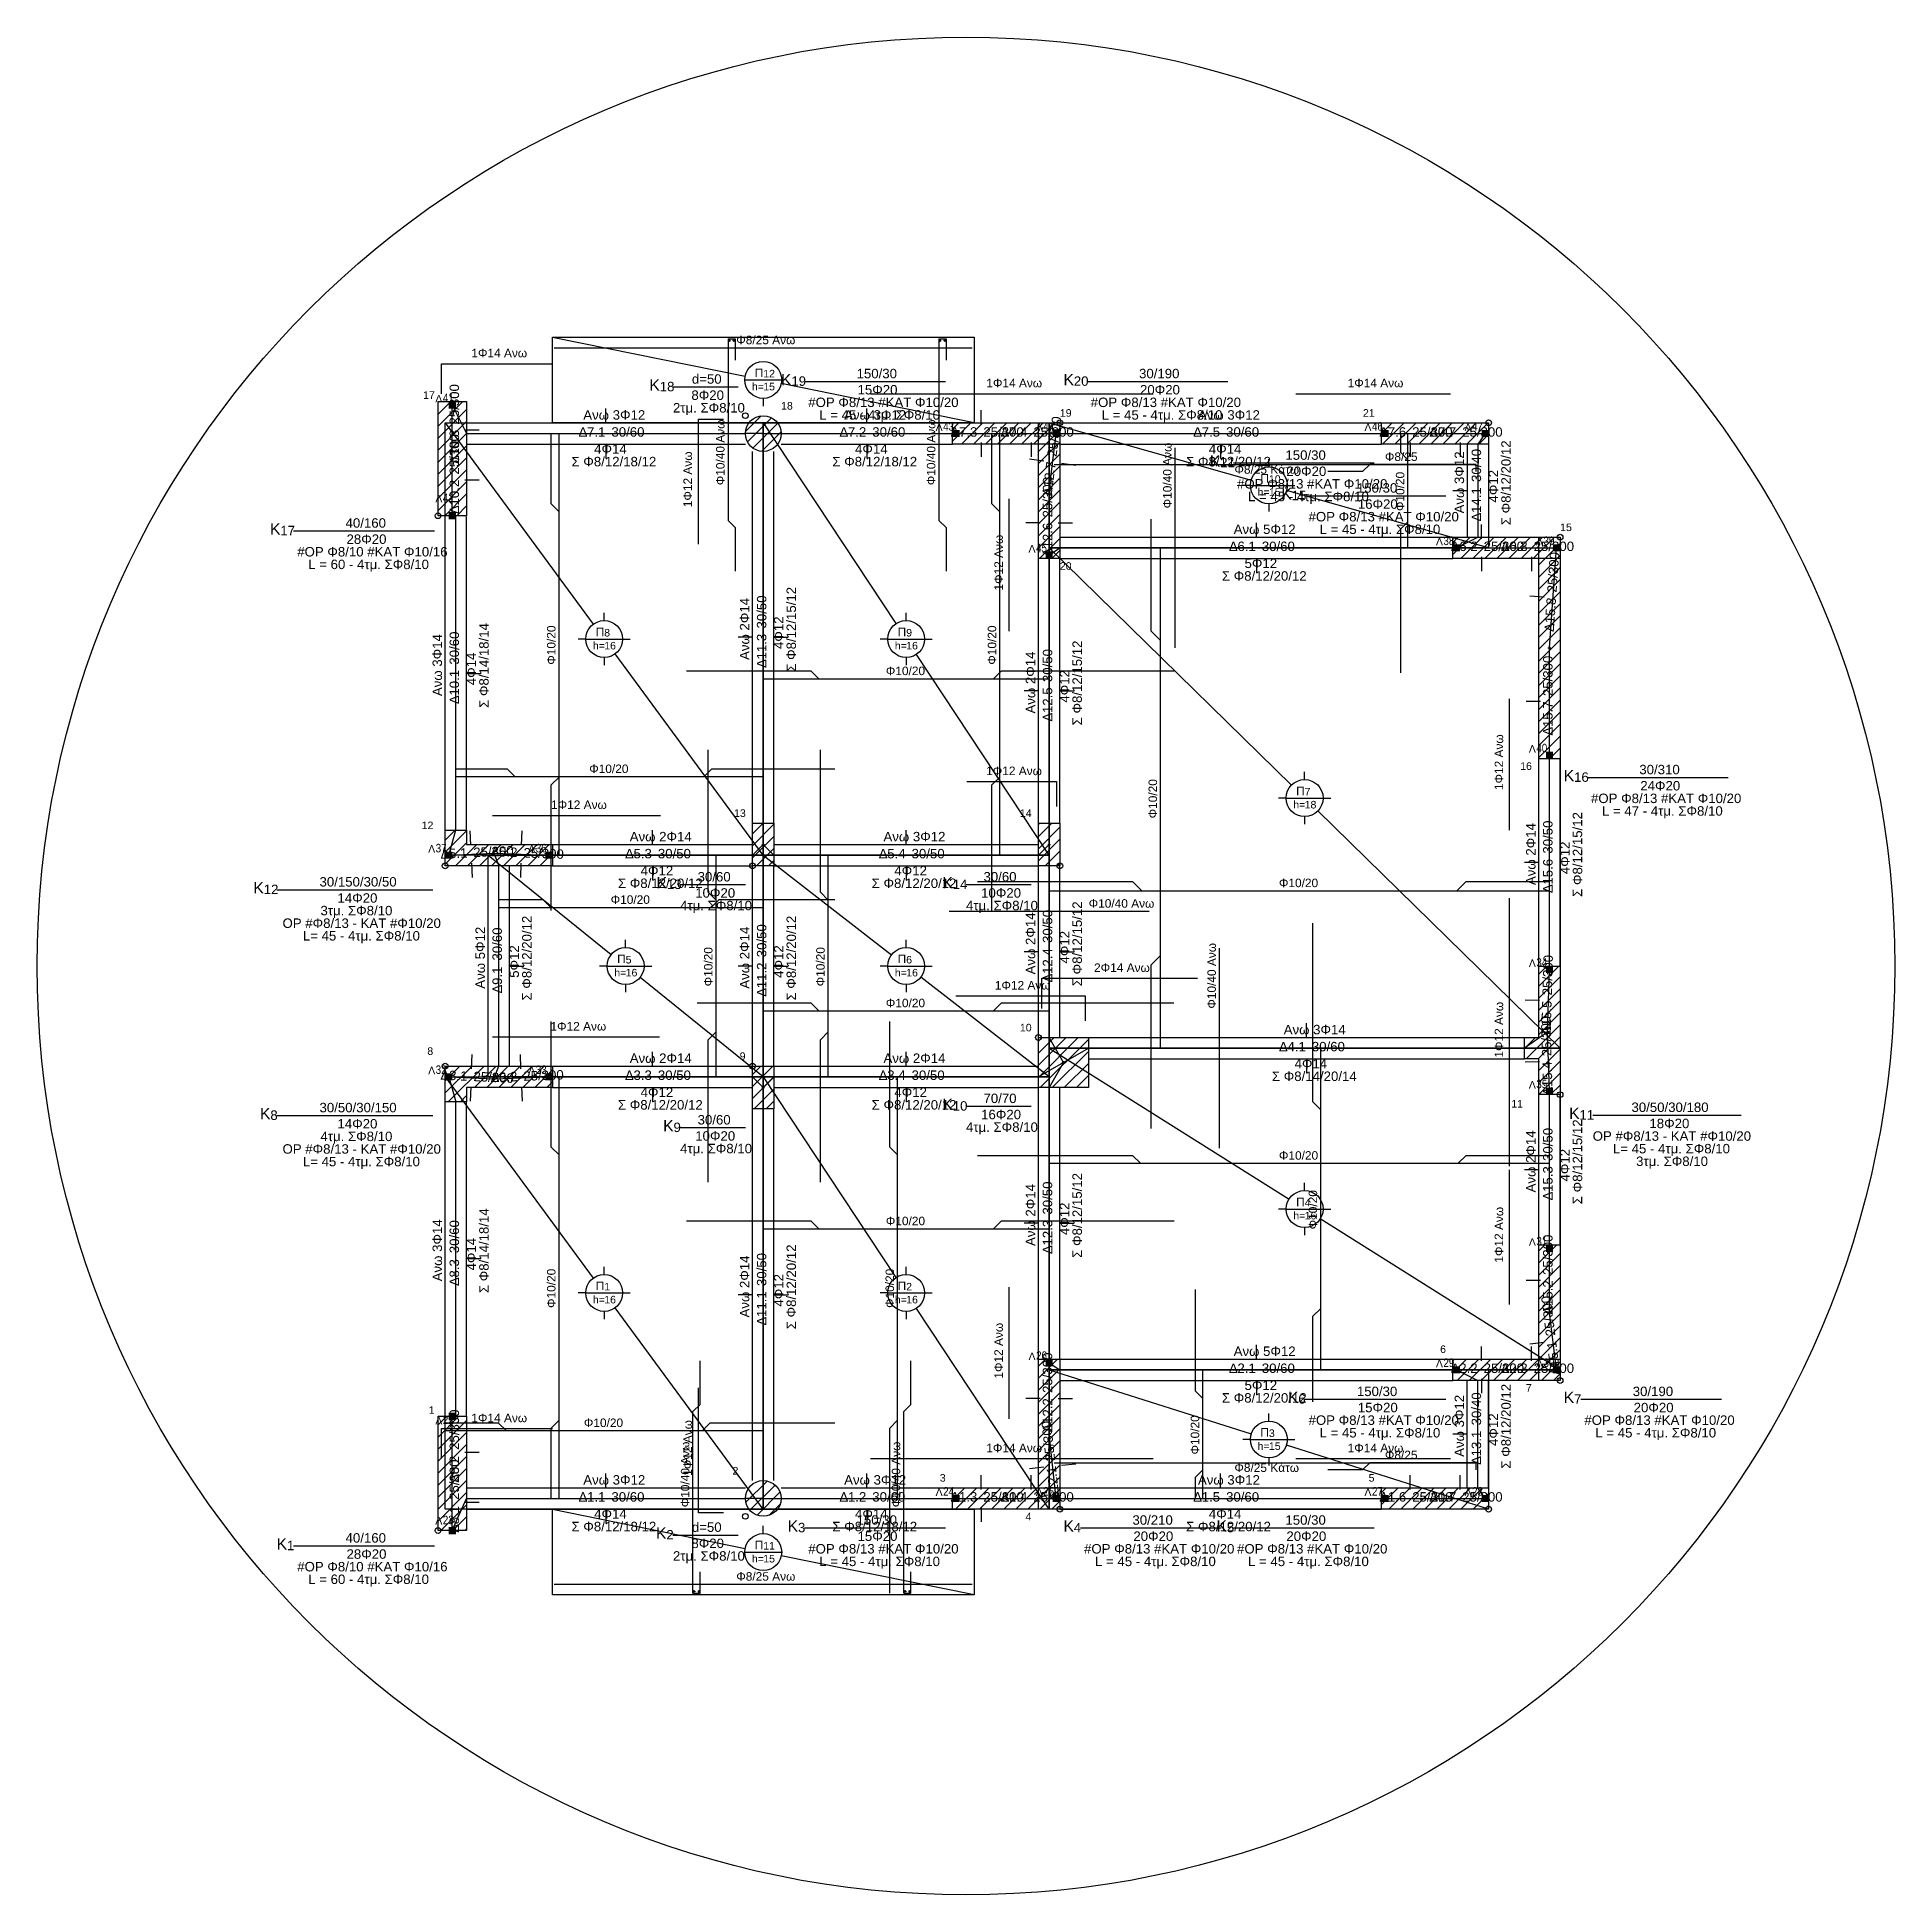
# Model space of a CAD drawing. Extents: x -5.6 to 20.4, y -25.1 to 0.9.
import ezdxf

# ---------------------------------------------------------------- set-up
doc = ezdxf.new("R2010")
doc.units = 0
doc.layers.get('0').update_dxf_attribs({"linetype": 'CONTINUOUS'})
for name, color, linetype in [('BEAM', 7, 'CONTINUOUS'), ('BEAM_NAME_BETON_UPPERSTRUCT', 3, 'CONTINUOUS'), ('BEAM_POLY_BETON_UPPERSTRUCT', 4, 'CONTINUOUS'), ('BEAM_PREFIX_NAME_BETON', 4, 'CONTINUOUS'), ('BEAM_STATIC_UPPERSTRUCT', 5, 'CONTINUOUS'), ('BEAMBAR', 7, 'CONTINUOUS'), ('BEAMBAR_LINE', 6, 'CONTINUOUS'), ('BEAMBAR_NAME', 3, 'CONTINUOUS'), ('COLUMN', 7, 'CONTINUOUS'), ('COLUMN_FILLING', 5, 'CONTINUOUS'), ('COLUMN_FIXED_POINT', 1, 'CONTINUOUS'), ('COLUMN_NAME_BETON', 3, 'CONTINUOUS'), ('COLUMN_POLY', 1, 'CONTINUOUS'), ('COLUMN_PREFIX_NAME_BETON', 4, 'CONTINUOUS'), ('FREENODE', 7, 'CONTINUOUS'), ('FREENODE_NAME', 5, 'CONTINUOUS'), ('FREENODE_POLY', 5, 'CONTINUOUS'), ('FREENODE_PREFIX_NAME', 3, 'CONTINUOUS'), ('SLAB', 7, 'CONTINUOUS'), ('SLAB_CENTER', 4, 'CONTINUOUS'), ('SLAB_NAME', 3, 'CONTINUOUS'), ('SLAB_POLY', 4, 'CONTINUOUS'), ('SLAB_PREFIX_NAME', 4, 'CONTINUOUS'), ('SLABBAR', 7, 'CONTINUOUS'), ('SLABBAR_LINE', 6, 'CONTINUOUS'), ('SLABBAR_NAME', 3, 'CONTINUOUS')]:
    doc.layers.add(name, color=color, linetype=linetype)
doc.styles.add('BEAM_NAME_BETON_UPPERSTRUCT', font='Arial.ttf')
doc.styles.add('BEAM_PREFIX_NAME_BETON', font='Arial.ttf')
doc.styles.add('BEAMBAR_NAME', font='Arial.ttf')
doc.styles.add('COLUMN_NAME_BETON', font='Arial.ttf')
doc.styles.add('COLUMN_PREFIX_NAME_BETON', font='Arial.ttf')
doc.styles.add('FREENODE_NAME', font='Arial Narrow.ttf')
doc.styles.add('FREENODE_PREFIX_NAME', font='Arial.ttf')
doc.styles.add('SLAB_NAME', font='Arial.ttf')
doc.styles.add('SLAB_PREFIX_NAME', font='Arial.ttf')
doc.styles.add('SLABBAR_NAME', font='Arial.ttf')
pattern_1 = [(45, (0, 0), (-0.168379802270047, 0.168379802270047), []), (45, (0.16837980294, 0), (-0.168379802270047, 0.168379802270047), [0, 0])]

# ---------------------------------------------------------------- blocks, each defined once
blk = doc.blocks.new('SLAB1')
at = {"layer": 'SLAB_CENTER'}
for p, q in [((1.599999999999969, -3.30000000000006), (4.29699763647262, -3.848541892163959)), ((4.291817636519239, -3.900000000000029), (4.808182363480719, -3.900000000000029)), ((4.54999999999998, -4.158182363480769), (4.54999999999998, -4.265125000000029)), ((7.49999999999999, -4.5), (4.80300236352734, -3.951458107836099))]:
    blk.add_line(p, q, dxfattribs=at)
blk.add_circle((4.54999999999998, -3.900000000000029), 0.258182363480739, dxfattribs=at)
at = {"layer": 'SLAB_POLY'}
for p, q in [((1.6, -4.5), (1.599999999999969, -3.30000000000006)), ((1.599999999999969, -3.30000000000006), (7.49999999999999, -3.30000000000006)), ((1.599999999999969, -3.30000000000006), (7.49999999999999, -3.30000000000006)), ((1.6, -4.5), (1.599999999999969, -3.30000000000006)), ((7.49999999999999, -3.30000000000006), (7.49999999999999, -4.5)), ((7.49999999999999, -3.30000000000006), (7.49999999999999, -4.5)), ((7.49999999999999, -4.5), (1.6, -4.5))]:
    blk.add_line(p, q, dxfattribs=at)
at = {"layer": 'SLAB_NAME', "char_height": 0.105833, "width": 0.4233330000000001, "attachment_point": 1, "style": 'SLAB_NAME'}
for s, insert in [('{\\f|b0|i0;12}', (4.54999999999998, -3.75888888888892)), ('{\\f|b0|i0;h=}', (4.391249999999979, -3.940000000000029)), ('{\\f|b0|i0;15}', (4.54999999999998, -3.940000000000029))]:
    blk.add_mtext(s, dxfattribs=dict(at, insert=insert))
at = {"layer": 'SLAB_PREFIX_NAME', "insert": (4.43093749999998, -3.741250000000029), "char_height": 0.119062, "width": 0.3175, "attachment_point": 1, "style": 'SLAB_PREFIX_NAME'}
blk.add_mtext('{\\f|b0|i0;Π}', dxfattribs=at)
blk = doc.blocks.new('SLAB2')
at = {"layer": 'SLAB_CENTER'}
for p, q in [((1.599999999999969, -19.7), (4.296997636472609, -20.2485418921639)), ((4.549999999999969, -20.0418176365193), (4.549999999999969, -19.934875)), ((4.29181763651923, -20.3), (4.808182363480709, -20.3)), ((7.499999999999969, -20.9), (4.80300236352733, -20.3514581078361))]:
    blk.add_line(p, q, dxfattribs=at)
blk.add_circle((4.549999999999969, -20.3), 0.258182363480739, dxfattribs=at)
at = {"layer": 'SLAB_POLY'}
for p, q in [((1.599999999999969, -20.9), (1.599999999999969, -19.7)), ((1.599999999999969, -19.7), (7.499999999999969, -19.7)), ((1.599999999999969, -20.9), (1.599999999999969, -19.7)), ((7.499999999999969, -19.7), (7.499999999999969, -20.9)), ((7.499999999999969, -19.7), (7.499999999999969, -20.9)), ((7.499999999999969, -20.9), (1.599999999999969, -20.9)), ((7.499999999999969, -20.9), (1.599999999999969, -20.9))]:
    blk.add_line(p, q, dxfattribs=at)
at = {"layer": 'SLAB_NAME', "char_height": 0.105833, "width": 0.4233330000000001, "attachment_point": 1, "style": 'SLAB_NAME'}
for s, insert in [('{\\f|b0|i0;11}', (4.549999999999969, -20.1588888888889)), ('{\\f|b0|i0;h=}', (4.39124999999997, -20.34)), ('{\\f|b0|i0;15}', (4.549999999999969, -20.34))]:
    blk.add_mtext(s, dxfattribs=dict(at, insert=insert))
at = {"layer": 'SLAB_PREFIX_NAME', "insert": (4.430937499999969, -20.14125), "char_height": 0.119063, "width": 0.3175, "attachment_point": 1, "style": 'SLAB_PREFIX_NAME'}
blk.add_mtext('{\\f|b0|i0;Π}', dxfattribs=at)
blk = doc.blocks.new('SLAB3')
at = {"layer": 'SLAB_CENTER'}
for p, q in [((8.55000000000006, -4.49999999999995), (11.3766754329945, -5.30433853784394)), ((11.625, -5.116817636519249), (11.625, -5.00987499999999)), ((11.3668176365193, -5.37499999999999), (11.259875, -5.37499999999999)), ((11.3668176365193, -5.37499999999999), (11.8831823634808, -5.37499999999999)), ((14.7, -6.250000000000018), (11.8733245670055, -5.44566146215603)), ((11.8831823634808, -5.37499999999999), (11.990125, -5.37499999999999)), ((11.625, -5.633182363480718), (11.625, -5.740124999999981))]:
    blk.add_line(p, q, dxfattribs=at)
blk.add_circle((11.625, -5.37499999999999), 0.258182363480739, dxfattribs=at)
at = {"layer": 'SLAB_POLY'}
for p, q in [((8.55000000000006, -4.49999999999995), (14.7, -4.49999999999995)), ((8.55000000000006, -6.250000000000018), (8.55000000000006, -4.49999999999995)), ((14.7, -4.49999999999995), (14.7, -6.250000000000018)), ((14.7, -6.250000000000018), (8.55000000000006, -6.250000000000018))]:
    blk.add_line(p, q, dxfattribs=at)
at = {"layer": 'SLAB_NAME', "char_height": 0.105833, "width": 0.4233330000000001, "attachment_point": 1, "style": 'SLAB_NAME'}
for s, insert in [('{\\f|b0|i0;h=}', (11.46625, -5.41499999999999)), ('{\\f|b0|i0;10}', (11.625, -5.23388888888888)), ('{\\f|b0|i0;15}', (11.625, -5.41499999999999))]:
    blk.add_mtext(s, dxfattribs=dict(at, insert=insert))
at = {"layer": 'SLAB_PREFIX_NAME', "insert": (11.5059375, -5.21624999999999), "char_height": 0.119063, "width": 0.3175, "attachment_point": 1, "style": 'SLAB_PREFIX_NAME'}
blk.add_mtext('{\\f|b0|i0;Π}', dxfattribs=at)
blk = doc.blocks.new('SLAB4')
at = {"layer": 'SLAB_CENTER'}
for p, q in [((4.549999999999999, -4.49999999999995), (6.40760872757035, -7.30963320045009)), ((6.55000000000003, -7.26681763651924), (6.55000000000003, -7.15987499999997)), ((6.29181763651929, -7.52499999999998), (6.18487500000003, -7.52499999999998)), ((6.29181763651929, -7.52499999999998), (6.808182363480769, -7.52499999999998)), ((6.808182363480769, -7.52499999999998), (6.915125000000029, -7.52499999999998)), ((6.55000000000003, -7.783182363480709), (6.55000000000003, -7.89012499999998)), ((8.55000000000006, -10.55), (6.692391272429699, -7.740366799549859))]:
    blk.add_line(p, q, dxfattribs=at)
blk.add_circle((6.55000000000003, -7.52499999999998), 0.258182363480739, dxfattribs=at)
at = {"layer": 'SLAB_POLY'}
for p, q in [((4.549999999999999, -4.49999999999995), (8.55000000000006, -4.49999999999995)), ((4.549999999999999, -10.55), (4.549999999999999, -4.49999999999995)), ((8.55000000000006, -4.49999999999995), (8.55000000000006, -10.55)), ((8.55000000000006, -10.55), (4.549999999999999, -10.55))]:
    blk.add_line(p, q, dxfattribs=at)
at = {"layer": 'SLAB_NAME', "char_height": 0.105833, "attachment_point": 1, "style": 'SLAB_NAME'}
for s, insert, width in [('{\\f|b0|i0;9}', (6.55000000000003, -7.383888888888889), 0.211667), ('{\\f|b0|i0;h=}', (6.391250000000029, -7.565), 0.4233330000000001), ('{\\f|b0|i0;16}', (6.55000000000003, -7.565), 0.4233330000000001)]:
    blk.add_mtext(s, dxfattribs=dict(at, insert=insert, width=width))
at = {"layer": 'SLAB_PREFIX_NAME', "insert": (6.430937500000029, -7.366249999999999), "char_height": 0.119063, "width": 0.3175, "attachment_point": 1, "style": 'SLAB_PREFIX_NAME'}
blk.add_mtext('{\\f|b0|i0;Π}', dxfattribs=at)
blk = doc.blocks.new('SLAB5')
at = {"layer": 'SLAB_CENTER'}
for p, q in [((0.0999999999999943, -4.49999999999995), (2.17202242177907, -7.31701924758726)), ((2.325, -7.26681763651924), (2.325, -7.15987499999997)), ((2.06681763651926, -7.52499999999998), (1.959875, -7.52499999999998)), ((2.06681763651926, -7.52499999999998), (2.58318236348074, -7.52499999999998)), ((2.58318236348074, -7.52499999999998), (2.690125, -7.52499999999998)), ((2.325, -7.783182363480709), (2.325, -7.89012499999998)), ((4.549999999999999, -10.55), (2.47797757822092, -7.7329807524127))]:
    blk.add_line(p, q, dxfattribs=at)
blk.add_circle((2.325, -7.52499999999998), 0.258182363480739, dxfattribs=at)
at = {"layer": 'SLAB_POLY'}
for p, q in [((0.0999999999999943, -4.49999999999995), (4.549999999999999, -4.49999999999995)), ((0.0999999999999943, -10.55), (0.0999999999999943, -4.49999999999995)), ((4.549999999999999, -4.49999999999995), (4.549999999999999, -10.55)), ((4.549999999999999, -10.55), (0.0999999999999943, -10.55))]:
    blk.add_line(p, q, dxfattribs=at)
at = {"layer": 'SLAB_NAME', "char_height": 0.105833, "attachment_point": 1, "style": 'SLAB_NAME'}
for s, insert, width in [('{\\f|b0|i0;8}', (2.325, -7.383888888888889), 0.211667), ('{\\f|b0|i0;h=}', (2.166249999999999, -7.565), 0.4233330000000001), ('{\\f|b0|i0;16}', (2.325, -7.565), 0.4233330000000001)]:
    blk.add_mtext(s, dxfattribs=dict(at, insert=insert, width=width))
at = {"layer": 'SLAB_PREFIX_NAME', "insert": (2.2059375, -7.366249999999999), "char_height": 0.119063, "width": 0.3175, "attachment_point": 1, "style": 'SLAB_PREFIX_NAME'}
blk.add_mtext('{\\f|b0|i0;Π}', dxfattribs=at)
blk = doc.blocks.new('SLAB6')
at = {"layer": 'SLAB_CENTER'}
for p, q in [((8.55000000000006, -6.250000000000018), (11.9405125740751, -9.56938293965388)), ((12.125, -9.49181763651927), (12.125, -9.38487500000001)), ((11.8668176365193, -9.750000000000009), (11.759875, -9.750000000000009)), ((11.8668176365193, -9.750000000000009), (12.3831823634808, -9.750000000000009)), ((12.3831823634808, -9.750000000000009), (12.490125, -9.750000000000009)), ((12.125, -10.0081823634807), (12.125, -10.115125)), ((15.7, -13.25), (12.309487425925, -9.93061706034614))]:
    blk.add_line(p, q, dxfattribs=at)
blk.add_circle((12.125, -9.750000000000009), 0.258182363480737, dxfattribs=at)
at = {"layer": 'SLAB_POLY'}
for p, q in [((8.55000000000006, -6.250000000000018), (15.7, -6.250000000000018)), ((8.55000000000006, -13.25), (8.55000000000006, -6.250000000000018)), ((15.7, -6.250000000000018), (15.7, -13.25)), ((15.7, -13.25), (8.55000000000006, -13.25))]:
    blk.add_line(p, q, dxfattribs=at)
at = {"layer": 'SLAB_NAME', "char_height": 0.105833, "attachment_point": 1, "style": 'SLAB_NAME'}
for s, insert, width in [('{\\f|b0|i0;7}', (12.125, -9.60888888888891), 0.211667), ('{\\f|b0|i0;h=}', (11.96625, -9.790000000000019), 0.4233330000000001), ('{\\f|b0|i0;18}', (12.125, -9.790000000000019), 0.4233330000000001)]:
    blk.add_mtext(s, dxfattribs=dict(at, insert=insert, width=width))
at = {"layer": 'SLAB_PREFIX_NAME', "insert": (12.0059375, -9.591250000000018), "char_height": 0.119062, "width": 0.3175, "attachment_point": 1, "style": 'SLAB_PREFIX_NAME'}
blk.add_mtext('{\\f|b0|i0;Π}', dxfattribs=at)
blk = doc.blocks.new('SLAB7')
at = {"layer": 'SLAB_CENTER'}
for p, q in [((4.549999999999999, -10.55), (6.345928773698669, -11.9418447996165)), ((6.55000000000003, -11.8418176365193), (6.55000000000003, -11.734875)), ((6.29181763651929, -12.1), (6.18487500000003, -12.1)), ((6.29181763651929, -12.1), (6.808182363480769, -12.1)), ((6.808182363480769, -12.1), (6.915125000000029, -12.1)), ((6.55000000000003, -12.3581823634807), (6.55000000000003, -12.465125)), ((8.55000000000006, -13.65), (6.754071226301389, -12.2581552003836))]:
    blk.add_line(p, q, dxfattribs=at)
blk.add_circle((6.55000000000003, -12.1), 0.258182363480738, dxfattribs=at)
at = {"layer": 'SLAB_POLY'}
for p, q in [((4.549999999999999, -10.55), (8.55000000000006, -10.55)), ((4.549999999999999, -13.65), (4.549999999999999, -10.55)), ((8.55000000000006, -10.55), (8.55000000000006, -13.65)), ((8.55000000000006, -13.65), (4.549999999999999, -13.65))]:
    blk.add_line(p, q, dxfattribs=at)
at = {"layer": 'SLAB_NAME', "char_height": 0.105833, "attachment_point": 1, "style": 'SLAB_NAME'}
for s, insert, width in [('{\\f|b0|i0;h=}', (6.391250000000029, -12.14), 0.4233330000000001), ('{\\f|b0|i0;6}', (6.55000000000003, -11.9588888888889), 0.211667), ('{\\f|b0|i0;16}', (6.55000000000003, -12.14), 0.4233330000000001)]:
    blk.add_mtext(s, dxfattribs=dict(at, insert=insert, width=width))
at = {"layer": 'SLAB_PREFIX_NAME', "insert": (6.430937500000029, -11.94125), "char_height": 0.119062, "width": 0.3175, "attachment_point": 1, "style": 'SLAB_PREFIX_NAME'}
blk.add_mtext('{\\f|b0|i0;Π}', dxfattribs=at)
blk = doc.blocks.new('SLAB8')
at = {"layer": 'SLAB_CENTER'}
for p, q in [((0.70000000000001, -10.55), (2.423904038985859, -11.9380785768458)), ((2.625, -11.8418176365193), (2.625, -11.734875)), ((2.366817636519269, -12.1), (2.259875000000009, -12.1)), ((2.366817636519269, -12.1), (2.88318236348074, -12.1)), ((2.88318236348074, -12.1), (2.990124999999999, -12.1)), ((2.625, -12.3581823634807), (2.625, -12.465125)), ((4.549999999999999, -13.65), (2.826095961014149, -12.2619214231542))]:
    blk.add_line(p, q, dxfattribs=at)
blk.add_circle((2.625, -12.1), 0.258182363480738, dxfattribs=at)
at = {"layer": 'SLAB_POLY'}
for p, q in [((0.70000000000001, -10.55), (4.549999999999999, -10.55)), ((0.70000000000001, -13.65), (0.70000000000001, -10.55)), ((4.549999999999999, -10.55), (4.549999999999999, -13.65)), ((4.549999999999999, -13.65), (0.70000000000001, -13.65))]:
    blk.add_line(p, q, dxfattribs=at)
at = {"layer": 'SLAB_NAME', "char_height": 0.105833, "attachment_point": 1, "style": 'SLAB_NAME'}
for s, insert, width in [('{\\f|b0|i0;h=}', (2.46625, -12.14), 0.4233330000000001), ('{\\f|b0|i0;5}', (2.625, -11.9588888888889), 0.211667), ('{\\f|b0|i0;16}', (2.625, -12.14), 0.4233330000000001)]:
    blk.add_mtext(s, dxfattribs=dict(at, insert=insert, width=width))
at = {"layer": 'SLAB_PREFIX_NAME', "insert": (2.505937499999999, -11.94125), "char_height": 0.119062, "width": 0.3175, "attachment_point": 1, "style": 'SLAB_PREFIX_NAME'}
blk.add_mtext('{\\f|b0|i0;Π}', dxfattribs=at)
blk = doc.blocks.new('SLAB9')
at = {"layer": 'SLAB_CENTER'}
for p, q in [((8.55000000000006, -13.25), (11.9064920918936, -15.3624775403526)), ((12.125, -15.2418176365193), (12.125, -15.134875)), ((11.8668176365193, -15.5), (11.759875, -15.5)), ((11.8668176365193, -15.5), (12.3831823634808, -15.5)), ((12.3831823634808, -15.5), (12.490125, -15.5)), ((12.125, -15.7581823634807), (12.125, -15.865125)), ((15.7, -17.75), (12.3435079081064, -15.6375224596474))]:
    blk.add_line(p, q, dxfattribs=at)
blk.add_circle((12.125, -15.5), 0.258182363480737, dxfattribs=at)
at = {"layer": 'SLAB_POLY'}
for p, q in [((8.55000000000006, -13.25), (15.7, -13.25)), ((8.55000000000006, -17.75), (8.55000000000006, -13.25)), ((15.7, -13.25), (15.7, -17.75)), ((15.7, -17.75), (8.55000000000006, -17.75))]:
    blk.add_line(p, q, dxfattribs=at)
at = {"layer": 'SLAB_NAME', "char_height": 0.105833, "attachment_point": 1, "style": 'SLAB_NAME'}
for s, insert, width in [('{\\f|b0|i0;h=}', (11.96625, -15.54), 0.4233330000000001), ('{\\f|b0|i0;4}', (12.125, -15.3588888888889), 0.211667), ('{\\f|b0|i0;16}', (12.125, -15.54), 0.4233330000000001)]:
    blk.add_mtext(s, dxfattribs=dict(at, insert=insert, width=width))
at = {"layer": 'SLAB_PREFIX_NAME', "insert": (12.0059375, -15.34125), "char_height": 0.119062, "width": 0.3175, "attachment_point": 1, "style": 'SLAB_PREFIX_NAME'}
blk.add_mtext('{\\f|b0|i0;Π}', dxfattribs=at)
blk = doc.blocks.new('SLAB10')
at = {"layer": 'SLAB_CENTER'}
for p, q in [((8.55000000000006, -17.75), (11.3788926610166, -18.6469659656882)), ((11.625, -18.4668176365193), (11.625, -18.359875)), ((11.3668176365193, -18.725), (11.259875, -18.725)), ((11.3668176365193, -18.725), (11.8831823634808, -18.725)), ((14.7, -19.7), (11.8711073389835, -18.8030340343118)), ((11.8831823634808, -18.725), (11.990125, -18.725)), ((11.625, -18.98318236348069), (11.625, -19.090125))]:
    blk.add_line(p, q, dxfattribs=at)
blk.add_circle((11.625, -18.725), 0.258182363480739, dxfattribs=at)
at = {"layer": 'SLAB_POLY'}
for p, q in [((8.55000000000006, -17.75), (14.7, -17.75)), ((8.55000000000006, -19.7), (8.55000000000006, -17.75)), ((14.7, -17.75), (14.7, -19.7)), ((14.7, -19.7), (8.55000000000006, -19.7))]:
    blk.add_line(p, q, dxfattribs=at)
at = {"layer": 'SLAB_NAME', "char_height": 0.105833, "attachment_point": 1, "style": 'SLAB_NAME'}
for s, insert, width in [('{\\f|b0|i0;3}', (11.625, -18.5838888888889), 0.211667), ('{\\f|b0|i0;h=}', (11.46625, -18.765), 0.4233330000000001), ('{\\f|b0|i0;15}', (11.625, -18.765), 0.4233330000000001)]:
    blk.add_mtext(s, dxfattribs=dict(at, insert=insert, width=width))
at = {"layer": 'SLAB_PREFIX_NAME', "insert": (11.5059375, -18.56625), "char_height": 0.119063, "width": 0.3175, "attachment_point": 1, "style": 'SLAB_PREFIX_NAME'}
blk.add_mtext('{\\f|b0|i0;Π}', dxfattribs=at)
blk = doc.blocks.new('SLAB11')
at = {"layer": 'SLAB_CENTER'}
for p, q in [((4.549999999999999, -13.65), (6.40760872757035, -16.4596332004501)), ((6.55000000000003, -16.4168176365193), (6.55000000000003, -16.309875)), ((6.29181763651929, -16.675), (6.18487500000003, -16.675)), ((6.29181763651929, -16.675), (6.808182363480769, -16.675)), ((8.55000000000006, -19.7), (6.692391272429699, -16.8903667995499)), ((6.808182363480769, -16.675), (6.915125000000029, -16.675)), ((6.55000000000003, -16.9331823634807), (6.55000000000003, -17.040125))]:
    blk.add_line(p, q, dxfattribs=at)
blk.add_circle((6.55000000000003, -16.675), 0.258182363480739, dxfattribs=at)
at = {"layer": 'SLAB_POLY'}
for p, q in [((4.549999999999999, -13.65), (8.55000000000006, -13.65)), ((4.549999999999999, -19.7), (4.549999999999999, -13.65)), ((8.55000000000006, -13.65), (8.55000000000006, -19.7)), ((8.55000000000006, -19.7), (4.549999999999999, -19.7))]:
    blk.add_line(p, q, dxfattribs=at)
at = {"layer": 'SLAB_NAME', "char_height": 0.105833, "attachment_point": 1, "style": 'SLAB_NAME'}
for s, insert, width in [('{\\f|b0|i0;2}', (6.55000000000003, -16.5338888888889), 0.211667), ('{\\f|b0|i0;h=}', (6.391250000000029, -16.715), 0.4233330000000001), ('{\\f|b0|i0;16}', (6.55000000000003, -16.715), 0.4233330000000001)]:
    blk.add_mtext(s, dxfattribs=dict(at, insert=insert, width=width))
at = {"layer": 'SLAB_PREFIX_NAME', "insert": (6.430937500000029, -16.51625), "char_height": 0.119063, "width": 0.3175, "attachment_point": 1, "style": 'SLAB_PREFIX_NAME'}
blk.add_mtext('{\\f|b0|i0;Π}', dxfattribs=at)
blk = doc.blocks.new('SLAB12')
at = {"layer": 'SLAB_CENTER'}
for p, q in [((0.0999999999999943, -13.65), (2.17202242177907, -16.4670192475873)), ((2.325, -16.4168176365193), (2.325, -16.309875)), ((2.06681763651926, -16.675), (1.959875, -16.675)), ((2.06681763651926, -16.675), (2.58318236348074, -16.675)), ((4.549999999999999, -19.7), (2.47797757822092, -16.8829807524127)), ((2.58318236348074, -16.675), (2.690125, -16.675)), ((2.325, -16.9331823634807), (2.325, -17.040125))]:
    blk.add_line(p, q, dxfattribs=at)
blk.add_circle((2.325, -16.675), 0.258182363480739, dxfattribs=at)
at = {"layer": 'SLAB_POLY'}
for p, q in [((0.0999999999999943, -13.65), (4.549999999999999, -13.65)), ((0.0999999999999943, -19.7), (0.0999999999999943, -13.65)), ((4.549999999999999, -13.65), (4.549999999999999, -19.7)), ((4.549999999999999, -19.7), (0.0999999999999943, -19.7))]:
    blk.add_line(p, q, dxfattribs=at)
at = {"layer": 'SLAB_NAME', "char_height": 0.105833, "attachment_point": 1, "style": 'SLAB_NAME'}
for s, insert, width in [('{\\f|b0|i0;1}', (2.325, -16.5338888888889), 0.211667), ('{\\f|b0|i0;h=}', (2.166249999999999, -16.715), 0.4233330000000001), ('{\\f|b0|i0;16}', (2.325, -16.715), 0.4233330000000001)]:
    blk.add_mtext(s, dxfattribs=dict(at, insert=insert, width=width))
at = {"layer": 'SLAB_PREFIX_NAME', "insert": (2.2059375, -16.51625), "char_height": 0.119063, "width": 0.3175, "attachment_point": 1, "style": 'SLAB_PREFIX_NAME'}
blk.add_mtext('{\\f|b0|i0;Π}', dxfattribs=at)
blk = doc.blocks.new('COLUMN1')
at = {"layer": 'COLUMN_FILLING'}
h = blk.add_hatch(dxfattribs=at)
h.set_pattern_fill('SACNCR', color=256, scale=0.1, style=0)
h.set_pattern_definition(pattern_1)
h.paths.add_polyline_path([(13.2, -4.500000000000019), (14.7, -4.500000000000019), (14.7, -4.800000000000019), (13.2, -4.800000000000019)])
at = {"layer": 'COLUMN_FIXED_POINT'}
blk.add_circle((14.7, -4.500000000000019), 0.0399999999999991, dxfattribs=at)
at = {"layer": 'COLUMN_POLY'}
for p, q in [((13.2, -4.500000000000019), (14.7, -4.500000000000019)), ((13.2, -4.800000000000019), (13.2, -4.500000000000019)), ((13.93, -4.65000000000003), (13.97, -4.65000000000003)), ((13.95, -4.63000000000003), (13.95, -4.67000000000003)), ((14.7, -4.500000000000019), (14.7, -4.800000000000019)), ((14.7, -4.800000000000019), (13.2, -4.800000000000019))]:
    blk.add_line(p, q, dxfattribs=at)
at = {"layer": 'COLUMN_NAME_BETON', "insert": (12.94125, -4.30888888888892), "char_height": 0.105833, "width": 0.4233330000000001, "attachment_point": 1, "style": 'COLUMN_NAME_BETON'}
blk.add_mtext('{\\f|b0|i0;21}', dxfattribs=at)
blk = doc.blocks.new('COLUMN_TEXT1')
at = {"layer": 'COLUMN_NAME_BETON'}
blk.add_line((11.1288541666667, -5.0616666666667), (13.1, -5.0616666666667), dxfattribs=at)
at = {"layer": 'COLUMN_NAME_BETON', "char_height": 0.132292, "attachment_point": 1, "style": 'COLUMN_NAME_BETON'}
for s, insert, width in [('{\\f|b0|i0;150/30}', (11.8564583333333, -4.885277777777809), 1.375829999999999), ('{\\f|b0|i0;21}', (10.9436458333333, -4.991111111111139), 0.4938890000000001), ('{\\f|b0|i0;20Φ20}', (11.8696875, -5.1116666666667), 1.305279999999999), ('{\\f|b0|i0; #ΟΡ Φ8/13 #ΚΑΤ Φ10/20}', (11.1288541666667, -5.288055555555589), 5.25639), ('{\\f|b0|i0;L = 45 - 4τμ. ΣΦ8/10}', (11.33390625, -5.464444444444479), 4.16278)]:
    blk.add_mtext(s, dxfattribs=dict(at, insert=insert, width=width))
at = {"layer": 'COLUMN_PREFIX_NAME_BETON', "insert": (10.798125, -4.95583333333336), "char_height": 0.15875, "width": 0.388056, "attachment_point": 1, "style": 'COLUMN_PREFIX_NAME_BETON'}
blk.add_mtext('{\\f|b0|i0;K}', dxfattribs=at)
blk = doc.blocks.new('COLUMN2')
at = {"layer": 'COLUMN_FILLING'}
h = blk.add_hatch(dxfattribs=at)
h.set_pattern_fill('SACNCR', color=256, scale=0.1, style=0)
h.set_pattern_definition(pattern_1)
h.paths.add_polyline_path([(8.4, -4.500000000000009), (8.7, -4.500000000000009), (8.7, -6.400000000000009), (8.4, -6.400000000000009)])
at = {"layer": 'COLUMN_FIXED_POINT'}
blk.add_circle((8.7, -4.500000000000009), 0.0399999999999991, dxfattribs=at)
at = {"layer": 'COLUMN_POLY'}
for p, q in [((8.4, -4.500000000000009), (8.7, -4.500000000000009)), ((8.4, -6.400000000000009), (8.4, -4.500000000000009)), ((8.7, -4.500000000000009), (8.7, -6.400000000000009)), ((8.53, -5.450000000000009), (8.57, -5.450000000000009)), ((8.55, -5.430000000000009), (8.55, -5.470000000000009)), ((8.7, -6.400000000000009), (8.4, -6.400000000000009))]:
    blk.add_line(p, q, dxfattribs=at)
at = {"layer": 'COLUMN_NAME_BETON', "insert": (8.7, -6.450000000000009), "char_height": 0.105833, "width": 0.4233330000000001, "attachment_point": 1, "style": 'COLUMN_NAME_BETON'}
blk.add_mtext('{\\f|b0|i0;20}', dxfattribs=at)
blk = doc.blocks.new('COLUMN_TEXT2')
at = {"layer": 'COLUMN_NAME_BETON'}
blk.add_line((9.08072916666667, -3.920833333333339), (11.051875, -3.920833333333339), dxfattribs=at)
at = {"layer": 'COLUMN_NAME_BETON', "char_height": 0.132292, "attachment_point": 1, "style": 'COLUMN_NAME_BETON'}
for s, insert, width in [('{\\f|b0|i0;20}', (8.89552083333333, -3.850277777777789), 0.4938890000000001), ('{\\f|b0|i0;30/190}', (9.80833333333333, -3.74444444444445), 1.375829999999999), ('{\\f|b0|i0; #ΟΡ Φ8/13 #ΚΑΤ Φ10/20}', (9.08072916666667, -4.14722222222223), 5.25639), ('{\\f|b0|i0;20Φ20}', (9.8215625, -3.970833333333339), 1.305279999999999), ('{\\f|b0|i0;L = 45 - 4τμ. ΣΦ8/10}', (9.28578125, -4.323611111111119), 4.16278)]:
    blk.add_mtext(s, dxfattribs=dict(at, insert=insert, width=width))
at = {"layer": 'COLUMN_PREFIX_NAME_BETON', "insert": (8.75, -3.815000000000009), "char_height": 0.15875, "width": 0.388056, "attachment_point": 1, "style": 'COLUMN_PREFIX_NAME_BETON'}
blk.add_mtext('{\\f|b0|i0;K}', dxfattribs=at)
blk = doc.blocks.new('COLUMN3')
at = {"layer": 'COLUMN_FILLING'}
h = blk.add_hatch(dxfattribs=at)
h.set_pattern_fill('SACNCR', color=256, scale=0.1, style=0)
h.set_pattern_definition(pattern_1)
h.paths.add_polyline_path([(7.2, -4.500000000000009), (8.7, -4.500000000000009), (8.7, -4.800000000000009), (7.2, -4.800000000000009)])
at = {"layer": 'COLUMN_FIXED_POINT'}
blk.add_circle((8.7, -4.500000000000009), 0.0399999999999991, dxfattribs=at)
at = {"layer": 'COLUMN_POLY'}
for p, q in [((7.2, -4.500000000000009), (8.7, -4.500000000000009)), ((7.2, -4.800000000000009), (7.2, -4.500000000000009)), ((7.929999999999999, -4.650000000000009), (7.969999999999999, -4.650000000000009)), ((7.95, -4.630000000000009), (7.95, -4.670000000000009)), ((8.7, -4.500000000000009), (8.7, -4.800000000000009)), ((8.7, -4.800000000000009), (7.2, -4.800000000000009))]:
    blk.add_line(p, q, dxfattribs=at)
at = {"layer": 'COLUMN_NAME_BETON', "insert": (8.7, -4.308888888888899), "char_height": 0.105833, "width": 0.4233330000000001, "attachment_point": 1, "style": 'COLUMN_NAME_BETON'}
blk.add_mtext('{\\f|b0|i0;19}', dxfattribs=at)
blk = doc.blocks.new('COLUMN_TEXT3')
at = {"layer": 'COLUMN_NAME_BETON'}
blk.add_line((5.12885416666667, -3.920833333333339), (7.099999999999999, -3.920833333333339), dxfattribs=at)
at = {"layer": 'COLUMN_NAME_BETON', "char_height": 0.132292, "attachment_point": 1, "style": 'COLUMN_NAME_BETON'}
for s, insert, width in [('{\\f|b0|i0;19}', (4.94364583333333, -3.850277777777789), 0.4938890000000001), ('{\\f|b0|i0;150/30}', (5.856458333333329, -3.74444444444445), 1.375829999999999), ('{\\f|b0|i0; #ΟΡ Φ8/13 #ΚΑΤ Φ10/20}', (5.12885416666667, -4.14722222222223), 5.25639), ('{\\f|b0|i0;15Φ20}', (5.8696875, -3.970833333333339), 1.305279999999999), ('{\\f|b0|i0;L = 45 - 4τμ. ΣΦ8/10}', (5.33390625, -4.323611111111119), 4.16278)]:
    blk.add_mtext(s, dxfattribs=dict(at, insert=insert, width=width))
at = {"layer": 'COLUMN_PREFIX_NAME_BETON', "insert": (4.798124999999999, -3.815000000000009), "char_height": 0.15875, "width": 0.388056, "attachment_point": 1, "style": 'COLUMN_PREFIX_NAME_BETON'}
blk.add_mtext('{\\f|b0|i0;K}', dxfattribs=at)
blk = doc.blocks.new('COLUMN4')
at = {"layer": 'COLUMN_FILLING'}
h = blk.add_hatch(dxfattribs=at)
h.set_pattern_fill('SACNCR', color=256, scale=0.1, style=0)
h.set_pattern_definition(pattern_1)
h.paths.add_polyline_path([(4.79999999999999, -4.65000000000004), (4.79488248531311, -4.599675369977879), (4.779739452905049, -4.551411036221709), (4.755190860301809, -4.50718294622634), (4.72224172976891, -4.468801803192759), (4.68224100258173, -4.437838935626349), (4.63682631321119, -4.415561966963269), (4.587856944376129, -4.40288291891801), (4.537337707790309, -4.400320873207279), (4.48733686693531, -4.40798072028349), (4.439901462110579, -4.425548865107349), (4.396973504363069, -4.452306065765619), (4.36031046932679, -4.48715687931948), (4.33141334596384, -4.528674509367268), (4.311465185899979, -4.5751592192567), (4.30128266915202, -4.62470791950318), (4.30128266915202, -4.6752920804969), (4.311465185899979, -4.724840780743379), (4.33141334596384, -4.771325490632809), (4.36031046932679, -4.812843120680599), (4.396973504363069, -4.847693934234469), (4.439901462110579, -4.87445113489273), (4.48733686693531, -4.892019279716589), (4.537337707790309, -4.8996791267928), (4.587856944376129, -4.89711708108207), (4.63682631321119, -4.884438033036809), (4.68224100258173, -4.86216106437373), (4.72224172976891, -4.83119819680732), (4.755190860301809, -4.79281705377374), (4.779739452905049, -4.748588963778369), (4.79488248531311, -4.700324630022209), (4.79999999999999, -4.65000000000004)])
at = {"layer": 'COLUMN_FIXED_POINT'}
blk.add_circle((4.29999999999999, -4.40000000000004), 0.04, dxfattribs=at)
at = {"layer": 'COLUMN_POLY'}
for p, q in [((4.52999999999999, -4.65000000000004), (4.56999999999999, -4.65000000000004)), ((4.54999999999999, -4.630000000000039), (4.54999999999999, -4.670000000000039))]:
    blk.add_line(p, q, dxfattribs=at)
blk.add_circle((4.54999999999999, -4.65000000000004), 0.25, dxfattribs=at)
at = {"layer": 'COLUMN_NAME_BETON', "insert": (4.79999999999999, -4.20888888888893), "char_height": 0.105833, "width": 0.4233330000000001, "attachment_point": 1, "style": 'COLUMN_NAME_BETON'}
blk.add_mtext('{\\f|b0|i0;18}', dxfattribs=at)
blk = doc.blocks.new('COLUMN_TEXT4')
at = {"layer": 'COLUMN_NAME_BETON'}
blk.add_line((3.28718749999999, -3.997222222222259), (4.19999999999999, -3.997222222222259), dxfattribs=at)
at = {"layer": 'COLUMN_NAME_BETON', "char_height": 0.132292, "attachment_point": 1, "style": 'COLUMN_NAME_BETON'}
for s, insert, width in [('{\\f|b0|i0;d=50}', (3.551770833333319, -3.82083333333337), 1.02306), ('{\\f|b0|i0;18}', (3.10197916666666, -3.926666666666709), 0.4938890000000001), ('{\\f|b0|i0;8Φ20}', (3.54515624999999, -4.047222222222259), 1.058329999999999), ('{\\f|b0|i0;2τμ. ΣΦ8/10}', (3.28718749999999, -4.223611111111149), 2.434169999999999)]:
    blk.add_mtext(s, dxfattribs=dict(at, insert=insert, width=width))
at = {"layer": 'COLUMN_PREFIX_NAME_BETON', "insert": (2.956458333333319, -3.891388888888929), "char_height": 0.15875, "width": 0.388056, "attachment_point": 1, "style": 'COLUMN_PREFIX_NAME_BETON'}
blk.add_mtext('{\\f|b0|i0;K}', dxfattribs=at)
blk = doc.blocks.new('COLUMN5')
at = {"layer": 'COLUMN_FILLING'}
h = blk.add_hatch(dxfattribs=at)
h.set_pattern_fill('SACNCR', color=256, scale=0.1, style=0)
h.set_pattern_definition(pattern_1)
h.paths.add_polyline_path([(9e-15, -4.20000000000002), (0.400000000000009, -4.20000000000002), (0.400000000000009, -5.800000000000019), (9e-15, -5.800000000000019)])
at = {"layer": 'COLUMN_FIXED_POINT'}
blk.add_circle((9e-15, -5.800000000000019), 0.04, dxfattribs=at)
at = {"layer": 'COLUMN_POLY'}
for p, q in [((9e-15, -4.20000000000002), (0.400000000000009, -4.20000000000002)), ((9e-15, -5.800000000000019), (9e-15, -4.20000000000002)), ((0.400000000000009, -4.20000000000002), (0.400000000000009, -5.800000000000019)), ((0.180000000000009, -5.000000000000019), (0.220000000000009, -5.000000000000019)), ((0.200000000000009, -4.980000000000019), (0.200000000000009, -5.02000000000002)), ((0.400000000000009, -5.800000000000019), (9e-15, -5.800000000000019))]:
    blk.add_line(p, q, dxfattribs=at)
at = {"layer": 'COLUMN_NAME_BETON', "insert": (-0.208749999999991, -4.05888888888891), "char_height": 0.105833, "width": 0.4233330000000001, "attachment_point": 1, "style": 'COLUMN_NAME_BETON'}
blk.add_mtext('{\\f|b0|i0;17}', dxfattribs=at)
blk = doc.blocks.new('COLUMN_TEXT5')
at = {"layer": 'COLUMN_NAME_BETON'}
blk.add_line((-2.021145833333319, -6.011666666666689), (-0.0499999999999916, -6.011666666666689), dxfattribs=at)
at = {"layer": 'COLUMN_NAME_BETON', "char_height": 0.132292, "attachment_point": 1, "style": 'COLUMN_NAME_BETON'}
for s, insert, width in [('{\\f|b0|i0;17}', (-2.20635416666666, -5.941111111111129), 0.4938890000000001), ('{\\f|b0|i0;40/160}', (-1.293541666666659, -5.835277777777799), 1.375829999999999), ('{\\f|b0|i0; #ΟΡ Φ8/10 #ΚΑΤ Φ10/16}', (-2.021145833333319, -6.238055555555579), 5.25639), ('{\\f|b0|i0;28Φ20}', (-1.280312499999989, -6.06166666666669), 1.305279999999999), ('{\\f|b0|i0;L = 60 - 4τμ. ΣΦ8/10}', (-1.816093749999989, -6.414444444444469), 4.16278)]:
    blk.add_mtext(s, dxfattribs=dict(at, insert=insert, width=width))
at = {"layer": 'COLUMN_PREFIX_NAME_BETON', "insert": (-2.351874999999989, -5.905833333333348), "char_height": 0.15875, "width": 0.388056, "attachment_point": 1, "style": 'COLUMN_PREFIX_NAME_BETON'}
blk.add_mtext('{\\f|b0|i0;K}', dxfattribs=at)
blk = doc.blocks.new('COLUMN6')
at = {"layer": 'COLUMN_FILLING'}
h = blk.add_hatch(dxfattribs=at)
h.set_pattern_fill('SACNCR', color=256, scale=0.1, style=0)
h.set_pattern_definition(pattern_1)
h.paths.add_polyline_path([(15.4, -6.100000000000019), (15.7, -6.100000000000019), (15.7, -9.200000000000019), (15.4, -9.200000000000019)])
at = {"layer": 'COLUMN_FIXED_POINT'}
blk.add_circle((15.7, -6.100000000000019), 0.0399999999999991, dxfattribs=at)
at = {"layer": 'COLUMN_POLY'}
for p, q in [((15.4, -6.100000000000019), (15.7, -6.100000000000019)), ((15.4, -9.200000000000019), (15.4, -6.100000000000019)), ((15.7, -6.100000000000019), (15.7, -9.200000000000019)), ((15.53, -7.650000000000019), (15.57, -7.650000000000019)), ((15.55, -7.630000000000019), (15.55, -7.670000000000019)), ((15.7, -9.200000000000019), (15.4, -9.200000000000019))]:
    blk.add_line(p, q, dxfattribs=at)
at = {"layer": 'COLUMN_NAME_BETON', "insert": (15.14125, -9.25000000000002), "char_height": 0.105833, "width": 0.4233330000000001, "attachment_point": 1, "style": 'COLUMN_NAME_BETON'}
blk.add_mtext('{\\f|b0|i0;16}', dxfattribs=at)
blk = doc.blocks.new('COLUMN_TEXT6')
at = {"layer": 'COLUMN_NAME_BETON'}
blk.add_line((16.0807291666667, -9.461666666666689), (18.051875, -9.461666666666689), dxfattribs=at)
at = {"layer": 'COLUMN_NAME_BETON', "char_height": 0.132292, "attachment_point": 1, "style": 'COLUMN_NAME_BETON'}
for s, insert, width in [('{\\f|b0|i0;30/310}', (16.8083333333333, -9.2852777777778), 1.375829999999999), ('{\\f|b0|i0;16}', (15.8955208333333, -9.391111111111131), 0.4938890000000001), ('{\\f|b0|i0;24Φ20}', (16.8215625, -9.51166666666669), 1.305279999999999), ('{\\f|b0|i0; #ΟΡ Φ8/13 #ΚΑΤ Φ10/20}', (16.0807291666667, -9.68805555555558), 5.25639), ('{\\f|b0|i0;L = 47 - 4τμ. ΣΦ8/10}', (16.28578125, -9.86444444444446), 4.16278)]:
    blk.add_mtext(s, dxfattribs=dict(at, insert=insert, width=width))
at = {"layer": 'COLUMN_PREFIX_NAME_BETON', "insert": (15.75, -9.355833333333347), "char_height": 0.15875, "width": 0.388056, "attachment_point": 1, "style": 'COLUMN_PREFIX_NAME_BETON'}
blk.add_mtext('{\\f|b0|i0;K}', dxfattribs=at)
blk = doc.blocks.new('COLUMN7')
at = {"layer": 'COLUMN_FILLING'}
h = blk.add_hatch(dxfattribs=at)
h.set_pattern_fill('SACNCR', color=256, scale=0.1, style=0)
h.set_pattern_definition(pattern_1)
h.paths.add_polyline_path([(14.2000000000003, -6.100000000000009), (15.7000000000003, -6.100000000000009), (15.7000000000003, -6.400000000000009), (14.2000000000003, -6.400000000000009)])
at = {"layer": 'COLUMN_FIXED_POINT'}
blk.add_circle((15.7000000000003, -6.100000000000009), 0.0399999999999991, dxfattribs=at)
at = {"layer": 'COLUMN_POLY'}
for p, q in [((14.2000000000003, -6.100000000000009), (15.7000000000003, -6.100000000000009)), ((14.2000000000003, -6.400000000000009), (14.2000000000003, -6.100000000000009)), ((14.9500000000003, -6.230000000000019), (14.9500000000003, -6.270000000000019)), ((15.7000000000003, -6.100000000000009), (15.7000000000003, -6.400000000000009)), ((15.7000000000003, -6.400000000000009), (14.2000000000003, -6.400000000000009)), ((14.9300000000003, -6.250000000000018), (14.9700000000003, -6.250000000000018))]:
    blk.add_line(p, q, dxfattribs=at)
at = {"layer": 'COLUMN_NAME_BETON', "insert": (15.7000000000003, -5.9088888888889), "char_height": 0.105833, "width": 0.4233330000000001, "attachment_point": 1, "style": 'COLUMN_NAME_BETON'}
blk.add_mtext('{\\f|b0|i0;15}', dxfattribs=at)
blk = doc.blocks.new('COLUMN_TEXT7')
at = {"layer": 'COLUMN_NAME_BETON'}
blk.add_line((12.128854166667, -5.520833333333339), (14.1000000000003, -5.520833333333339), dxfattribs=at)
at = {"layer": 'COLUMN_NAME_BETON', "char_height": 0.132292, "attachment_point": 1, "style": 'COLUMN_NAME_BETON'}
for s, insert, width in [('{\\f|b0|i0;15}', (11.9436458333336, -5.450277777777789), 0.4938890000000001), ('{\\f|b0|i0;150/30}', (12.8564583333336, -5.34444444444446), 1.375829999999999), ('{\\f|b0|i0;16Φ20}', (12.8696875000003, -5.570833333333339), 1.305279999999999), ('{\\f|b0|i0; #ΟΡ Φ8/13 #ΚΑΤ Φ10/20}', (12.128854166667, -5.74722222222223), 5.25639), ('{\\f|b0|i0;L = 45 - 4τμ. ΣΦ8/10}', (12.3339062500003, -5.923611111111119), 4.16278)]:
    blk.add_mtext(s, dxfattribs=dict(at, insert=insert, width=width))
at = {"layer": 'COLUMN_PREFIX_NAME_BETON', "insert": (11.7981250000003, -5.415000000000009), "char_height": 0.15875, "width": 0.388056, "attachment_point": 1, "style": 'COLUMN_PREFIX_NAME_BETON'}
blk.add_mtext('{\\f|b0|i0;K}', dxfattribs=at)
blk = doc.blocks.new('COLUMN8')
at = {"layer": 'COLUMN_FILLING'}
h = blk.add_hatch(dxfattribs=at)
h.set_pattern_fill('SACNCR', color=256, scale=0.1, style=0)
h.set_pattern_definition(pattern_1)
h.paths.add_polyline_path([(8.400000000000057, -10.1), (8.70000000000006, -10.1), (8.70000000000006, -10.7), (8.400000000000057, -10.7)])
at = {"layer": 'COLUMN_FIXED_POINT'}
blk.add_circle((8.70000000000006, -10.7), 0.0399999999999991, dxfattribs=at)
at = {"layer": 'COLUMN_POLY'}
for p, q in [((8.400000000000057, -10.1), (8.70000000000006, -10.1)), ((8.400000000000057, -10.7), (8.400000000000057, -10.1)), ((8.70000000000006, -10.1), (8.70000000000006, -10.7)), ((8.55000000000006, -10.38), (8.55000000000006, -10.42)), ((8.53000000000006, -10.4), (8.570000000000057, -10.4)), ((8.70000000000006, -10.7), (8.400000000000057, -10.7))]:
    blk.add_line(p, q, dxfattribs=at)
at = {"layer": 'COLUMN_NAME_BETON', "insert": (8.14125000000006, -9.90888888888889), "char_height": 0.105833, "width": 0.4233330000000001, "attachment_point": 1, "style": 'COLUMN_NAME_BETON'}
blk.add_mtext('{\\f|b0|i0;14}', dxfattribs=at)
blk = doc.blocks.new('COLUMN_TEXT8')
at = {"layer": 'COLUMN_NAME_BETON'}
blk.add_line((7.387187500000059, -10.9616666666667), (8.30000000000006, -10.9616666666667), dxfattribs=at)
at = {"layer": 'COLUMN_NAME_BETON', "char_height": 0.132292, "attachment_point": 1, "style": 'COLUMN_NAME_BETON'}
for s, insert, width in [('{\\f|b0|i0;14}', (7.20197916666673, -10.8911111111111), 0.4938890000000001), ('{\\f|b0|i0;30/60}', (7.63192708333339, -10.7852777777778), 1.128889999999999), ('{\\f|b0|i0;10Φ20}', (7.59885416666673, -11.0116666666667), 1.305279999999999), ('{\\f|b0|i0;4τμ. ΣΦ8/10}', (7.387187500000059, -11.1880555555556), 2.434169999999999)]:
    blk.add_mtext(s, dxfattribs=dict(at, insert=insert, width=width))
at = {"layer": 'COLUMN_PREFIX_NAME_BETON', "insert": (7.056458333333389, -10.8558333333333), "char_height": 0.15875, "width": 0.388056, "attachment_point": 1, "style": 'COLUMN_PREFIX_NAME_BETON'}
blk.add_mtext('{\\f|b0|i0;K}', dxfattribs=at)
blk = doc.blocks.new('COLUMN9')
at = {"layer": 'COLUMN_FILLING'}
h = blk.add_hatch(dxfattribs=at)
h.set_pattern_fill('SACNCR', color=256, scale=0.1, style=0)
h.set_pattern_definition(pattern_1)
h.paths.add_polyline_path([(4.39999999999999, -10.1), (4.69999999999999, -10.1), (4.69999999999999, -10.7), (4.39999999999999, -10.7)])
at = {"layer": 'COLUMN_FIXED_POINT'}
blk.add_circle((4.39999999999999, -10.7), 0.04, dxfattribs=at)
at = {"layer": 'COLUMN_POLY'}
for p, q in [((4.39999999999999, -10.1), (4.69999999999999, -10.1)), ((4.39999999999999, -10.7), (4.39999999999999, -10.1)), ((4.69999999999999, -10.1), (4.69999999999999, -10.7)), ((4.54999999999999, -10.38), (4.54999999999999, -10.42)), ((4.52999999999999, -10.4), (4.56999999999999, -10.4)), ((4.69999999999999, -10.7), (4.39999999999999, -10.7))]:
    blk.add_line(p, q, dxfattribs=at)
at = {"layer": 'COLUMN_NAME_BETON', "insert": (4.14124999999999, -9.90888888888889), "char_height": 0.105833, "width": 0.4233330000000001, "attachment_point": 1, "style": 'COLUMN_NAME_BETON'}
blk.add_mtext('{\\f|b0|i0;13}', dxfattribs=at)
blk = doc.blocks.new('COLUMN_TEXT9')
at = {"layer": 'COLUMN_NAME_BETON'}
blk.add_line((3.38718749999999, -10.9616666666667), (4.29999999999999, -10.9616666666667), dxfattribs=at)
at = {"layer": 'COLUMN_NAME_BETON', "char_height": 0.132292, "attachment_point": 1, "style": 'COLUMN_NAME_BETON'}
for s, insert, width in [('{\\f|b0|i0;13}', (3.20197916666666, -10.8911111111111), 0.4938890000000001), ('{\\f|b0|i0;30/60}', (3.631927083333319, -10.7852777777778), 1.128889999999999), ('{\\f|b0|i0;10Φ20}', (3.59885416666666, -11.0116666666667), 1.305279999999999), ('{\\f|b0|i0;4τμ. ΣΦ8/10}', (3.38718749999999, -11.1880555555556), 2.434169999999999)]:
    blk.add_mtext(s, dxfattribs=dict(at, insert=insert, width=width))
at = {"layer": 'COLUMN_PREFIX_NAME_BETON', "insert": (3.05645833333332, -10.8558333333333), "char_height": 0.15875, "width": 0.388056, "attachment_point": 1, "style": 'COLUMN_PREFIX_NAME_BETON'}
blk.add_mtext('{\\f|b0|i0;K}', dxfattribs=at)
blk = doc.blocks.new('COLUMN10')
at = {"layer": 'COLUMN_FILLING'}
h = blk.add_hatch(dxfattribs=at)
h.set_pattern_fill('SACNCR', color=256, scale=0.1, style=0)
h.set_pattern_definition(pattern_1)
h.paths.add_polyline_path([(0.100000000000009, -10.7), (0.100000000000009, -10.2), (0.400000000000009, -10.2), (0.400000000000009, -10.4), (1.60000000000001, -10.4), (1.60000000000001, -10.7)])
at = {"layer": 'COLUMN_FIXED_POINT'}
blk.add_circle((0.100000000000009, -10.7), 0.04, dxfattribs=at)
at = {"layer": 'COLUMN_POLY'}
for p, q in [((0.100000000000009, -10.7), (0.100000000000009, -10.2)), ((0.100000000000009, -10.2), (0.400000000000009, -10.2)), ((0.400000000000009, -10.2), (0.400000000000009, -10.4)), ((0.400000000000009, -10.4), (1.60000000000001, -10.4)), ((0.7594120000000091, -10.520588), (0.7994120000000092, -10.520588)), ((0.7794120000000091, -10.500588), (0.7794120000000091, -10.540588)), ((1.60000000000001, -10.4), (1.60000000000001, -10.7)), ((1.60000000000001, -10.7), (0.100000000000009, -10.7))]:
    blk.add_line(p, q, dxfattribs=at)
at = {"layer": 'COLUMN_NAME_BETON', "insert": (-0.229337999999991, -10.0794768888889), "char_height": 0.105833, "width": 0.4233330000000001, "attachment_point": 1, "style": 'COLUMN_NAME_BETON'}
blk.add_mtext('{\\f|b0|i0;12}', dxfattribs=at)
blk = doc.blocks.new('COLUMN_TEXT10')
at = {"layer": 'COLUMN_NAME_BETON'}
blk.add_line((-2.25340049999999, -11.0322546666667), (-0.0705879999999919, -11.0322546666667), dxfattribs=at)
at = {"layer": 'COLUMN_NAME_BETON', "char_height": 0.132292, "attachment_point": 1, "style": 'COLUMN_NAME_BETON'}
for s, insert, width in [('{\\f|b0|i0;30/150/30/50}', (-1.658087999999989, -10.8558657777778), 2.64583), ('{\\f|b0|i0;12}', (-2.438608833333319, -10.9616991111111), 0.4938890000000001), ('{\\f|b0|i0;14Φ20}', (-1.40673383333333, -11.08225466666669), 1.305279999999999), ('{\\f|b0|i0; ΟΡ #Φ8/13 - ΚΑΤ #Φ10/20 }', (-2.22694216666666, -11.4350324444444), 5.679719999999999), ('{\\f|b0|i0;3τμ. ΣΦ8/10 }', (-1.64485883333333, -11.2586435555556), 2.575279999999999), ('{\\f|b0|i0; L= 45 - 4τμ. ΣΦ8/10}', (-1.94251508333333, -11.6114213333333), 4.16278)]:
    blk.add_mtext(s, dxfattribs=dict(at, insert=insert, width=width))
at = {"layer": 'COLUMN_PREFIX_NAME_BETON', "insert": (-2.584129666666659, -10.9264213333333), "char_height": 0.15875, "width": 0.388056, "attachment_point": 1, "style": 'COLUMN_PREFIX_NAME_BETON'}
blk.add_mtext('{\\f|b0|i0;K}', dxfattribs=at)
blk = doc.blocks.new('COLUMN11')
at = {"layer": 'COLUMN_FILLING'}
h = blk.add_hatch(dxfattribs=at)
h.set_pattern_fill('SACNCR', color=256, scale=0.1, style=0)
h.set_pattern_definition(pattern_1)
h.paths.add_polyline_path([(15.7, -12.1), (15.7, -13.9), (15.4, -13.9), (15.4, -13.4), (15.2, -13.4), (15.2, -13.1), (15.4, -13.1), (15.4, -12.1)])
at = {"layer": 'COLUMN_FIXED_POINT'}
blk.add_circle((15.7, -13.9), 0.0399999999999991, dxfattribs=at)
at = {"layer": 'COLUMN_POLY'}
for p, q in [((15.4, -13.1), (15.4, -12.1)), ((15.4, -12.1), (15.7, -12.1)), ((15.7, -12.1), (15.7, -13.9)), ((15.2, -13.4), (15.2, -13.1)), ((15.2, -13.1), (15.4, -13.1)), ((15.505, -13.025), (15.545, -13.025)), ((15.525, -13.005), (15.525, -13.045)), ((15.4, -13.4), (15.2, -13.4)), ((15.4, -13.9), (15.4, -13.4)), ((15.7, -13.9), (15.4, -13.9))]:
    blk.add_line(p, q, dxfattribs=at)
at = {"layer": 'COLUMN_NAME_BETON', "insert": (15.01625, -13.975), "char_height": 0.105833, "width": 0.4233330000000001, "attachment_point": 1, "style": 'COLUMN_NAME_BETON'}
blk.add_mtext('{\\f|b0|i0;11}', dxfattribs=at)
blk = doc.blocks.new('COLUMN_TEXT11')
at = {"layer": 'COLUMN_NAME_BETON'}
blk.add_line((16.1557291666667, -14.1866666666667), (18.2327083333333, -14.1866666666667), dxfattribs=at)
at = {"layer": 'COLUMN_NAME_BETON', "char_height": 0.132292, "attachment_point": 1, "style": 'COLUMN_NAME_BETON'}
for s, insert, width in [('{\\f|b0|i0;30/50/30/180}', (16.698125, -14.0102777777778), 2.64583), ('{\\f|b0|i0;11}', (15.9705208333333, -14.1161111111111), 0.4938890000000001), ('{\\f|b0|i0;18Φ20}', (16.9494791666667, -14.2366666666667), 1.305279999999999), ('{\\f|b0|i0;ΟΡ #Φ8/13 - ΚΑΤ #Φ10/20 }', (16.1557291666667, -14.4130555555556), 5.53861), ('{\\f|b0|i0; L= 45 - 4τμ. ΣΦ8/10 }', (16.3872395833333, -14.5894444444444), 4.303889999999999), ('{\\f|b0|i0; 3τμ. ΣΦ8/10}', (16.7113541666667, -14.7658333333333), 2.575279999999999)]:
    blk.add_mtext(s, dxfattribs=dict(at, insert=insert, width=width))
at = {"layer": 'COLUMN_PREFIX_NAME_BETON', "insert": (15.825, -14.0808333333333), "char_height": 0.15875, "width": 0.388056, "attachment_point": 1, "style": 'COLUMN_PREFIX_NAME_BETON'}
blk.add_mtext('{\\f|b0|i0;K}', dxfattribs=at)
blk = doc.blocks.new('COLUMN12')
at = {"layer": 'COLUMN_FILLING'}
h = blk.add_hatch(dxfattribs=at)
h.set_pattern_fill('SACNCR', color=256, scale=0.1, style=0)
h.set_pattern_definition(pattern_1)
h.paths.add_polyline_path([(8.40000000000001, -13.1), (9.10000000000001, -13.1), (9.10000000000001, -13.8), (8.40000000000001, -13.8)])
at = {"layer": 'COLUMN_FIXED_POINT'}
blk.add_circle((8.40000000000001, -13.1), 0.0399999999999991, dxfattribs=at)
at = {"layer": 'COLUMN_POLY'}
for p, q in [((8.40000000000001, -13.1), (9.10000000000001, -13.1)), ((8.40000000000001, -13.8), (8.40000000000001, -13.1)), ((9.10000000000001, -13.1), (9.10000000000001, -13.8)), ((8.73000000000001, -13.45), (8.77000000000001, -13.45)), ((8.750000000000009, -13.43), (8.750000000000009, -13.47)), ((9.10000000000001, -13.8), (8.40000000000001, -13.8))]:
    blk.add_line(p, q, dxfattribs=at)
at = {"layer": 'COLUMN_NAME_BETON', "insert": (8.14125000000001, -12.9088888888889), "char_height": 0.105833, "width": 0.4233330000000001, "attachment_point": 1, "style": 'COLUMN_NAME_BETON'}
blk.add_mtext('{\\f|b0|i0;10}', dxfattribs=at)
blk = doc.blocks.new('COLUMN_TEXT12')
at = {"layer": 'COLUMN_NAME_BETON'}
blk.add_line((7.387187500000009, -14.0616666666667), (8.30000000000001, -14.0616666666667), dxfattribs=at)
at = {"layer": 'COLUMN_NAME_BETON', "char_height": 0.132292, "attachment_point": 1, "style": 'COLUMN_NAME_BETON'}
for s, insert, width in [('{\\f|b0|i0;10}', (7.201979166666679, -13.9911111111111), 0.4938890000000001), ('{\\f|b0|i0;70/70}', (7.631927083333339, -13.8852777777778), 1.128889999999999), ('{\\f|b0|i0;4τμ. ΣΦ8/10}', (7.387187500000009, -14.2880555555556), 2.434169999999999), ('{\\f|b0|i0;16Φ20}', (7.598854166666679, -14.1116666666667), 1.305279999999999)]:
    blk.add_mtext(s, dxfattribs=dict(at, insert=insert, width=width))
at = {"layer": 'COLUMN_PREFIX_NAME_BETON', "insert": (7.056458333333339, -13.9558333333333), "char_height": 0.15875, "width": 0.388056, "attachment_point": 1, "style": 'COLUMN_PREFIX_NAME_BETON'}
blk.add_mtext('{\\f|b0|i0;K}', dxfattribs=at)
blk = doc.blocks.new('COLUMN13')
at = {"layer": 'COLUMN_FILLING'}
h = blk.add_hatch(dxfattribs=at)
h.set_pattern_fill('SACNCR', color=256, scale=0.1, style=0)
h.set_pattern_definition(pattern_1)
h.paths.add_polyline_path([(4.39999999999999, -13.5), (4.69999999999999, -13.5), (4.69999999999999, -14.1), (4.39999999999999, -14.1)])
at = {"layer": 'COLUMN_FIXED_POINT'}
blk.add_circle((4.39999999999999, -13.5), 0.04, dxfattribs=at)
at = {"layer": 'COLUMN_POLY'}
for p, q in [((4.39999999999999, -13.5), (4.69999999999999, -13.5)), ((4.39999999999999, -14.1), (4.39999999999999, -13.5)), ((4.69999999999999, -13.5), (4.69999999999999, -14.1)), ((4.52999999999999, -13.8), (4.56999999999999, -13.8)), ((4.54999999999999, -13.78), (4.54999999999999, -13.82)), ((4.69999999999999, -14.1), (4.39999999999999, -14.1))]:
    blk.add_line(p, q, dxfattribs=at)
at = {"layer": 'COLUMN_NAME_BETON', "insert": (4.22062499999999, -13.3088888888889), "char_height": 0.105833, "width": 0.211667, "attachment_point": 1, "style": 'COLUMN_NAME_BETON'}
blk.add_mtext('{\\f|b0|i0;9}', dxfattribs=at)
blk = doc.blocks.new('COLUMN_TEXT13')
at = {"layer": 'COLUMN_NAME_BETON'}
blk.add_line((3.38718749999999, -14.3616666666667), (4.29999999999999, -14.3616666666667), dxfattribs=at)
at = {"layer": 'COLUMN_NAME_BETON', "char_height": 0.132292, "attachment_point": 1, "style": 'COLUMN_NAME_BETON'}
for s, insert, width in [('{\\f|b0|i0;9}', (3.294583333333319, -14.2911111111111), 0.246944), ('{\\f|b0|i0;30/60}', (3.631927083333319, -14.1852777777778), 1.128889999999999), ('{\\f|b0|i0;10Φ20}', (3.59885416666666, -14.4116666666667), 1.305279999999999), ('{\\f|b0|i0;4τμ. ΣΦ8/10}', (3.38718749999999, -14.5880555555556), 2.434169999999999)]:
    blk.add_mtext(s, dxfattribs=dict(at, insert=insert, width=width))
at = {"layer": 'COLUMN_PREFIX_NAME_BETON', "insert": (3.14906249999999, -14.2558333333333), "char_height": 0.15875, "width": 0.388056, "attachment_point": 1, "style": 'COLUMN_PREFIX_NAME_BETON'}
blk.add_mtext('{\\f|b0|i0;K}', dxfattribs=at)
blk = doc.blocks.new('COLUMN14')
at = {"layer": 'COLUMN_FILLING'}
h = blk.add_hatch(dxfattribs=at)
h.set_pattern_fill('SACNCR', color=256, scale=0.1, style=0)
h.set_pattern_definition(pattern_1)
h.paths.add_polyline_path([(0.0999999999999943, -13.5), (1.599999999999989, -13.5), (1.599999999999989, -13.8), (0.3999999999999939, -13.8), (0.3999999999999939, -14), (0.0999999999999943, -14)])
at = {"layer": 'COLUMN_FIXED_POINT'}
blk.add_circle((0.0999999999999943, -13.5), 0.04, dxfattribs=at)
at = {"layer": 'COLUMN_POLY'}
for p, q in [((0.0999999999999943, -13.5), (1.599999999999989, -13.5)), ((0.0999999999999943, -14), (0.0999999999999943, -13.5)), ((1.599999999999989, -13.5), (1.599999999999989, -13.8)), ((0.7594119999999941, -13.679412), (0.7994119999999941, -13.679412)), ((0.779411999999994, -13.659412), (0.779411999999994, -13.699412)), ((0.3999999999999939, -14), (0.0999999999999943, -14)), ((1.599999999999989, -13.8), (0.3999999999999939, -13.8)), ((0.3999999999999939, -13.8), (0.3999999999999939, -14))]:
    blk.add_line(p, q, dxfattribs=at)
at = {"layer": 'COLUMN_NAME_BETON', "insert": (-0.149963000000006, -13.2383008888889), "char_height": 0.105833, "width": 0.211667, "attachment_point": 1, "style": 'COLUMN_NAME_BETON'}
blk.add_mtext('{\\f|b0|i0;8}', dxfattribs=at)
blk = doc.blocks.new('COLUMN_TEXT14')
at = {"layer": 'COLUMN_NAME_BETON'}
blk.add_line((-2.253400500000009, -14.1910786666667), (-0.0705880000000056, -14.1910786666667), dxfattribs=at)
at = {"layer": 'COLUMN_NAME_BETON', "char_height": 0.132292, "attachment_point": 1, "style": 'COLUMN_NAME_BETON'}
for s, insert, width in [('{\\f|b0|i0;30/50/30/150}', (-1.65808800000001, -14.0146897777778), 2.64583), ('{\\f|b0|i0;8}', (-2.346004666666669, -14.1205231111111), 0.246944), ('{\\f|b0|i0;14Φ20}', (-1.406733833333339, -14.2410786666667), 1.305279999999999), ('{\\f|b0|i0;4τμ. ΣΦ8/10 }', (-1.64485883333334, -14.4174675555556), 2.575279999999999), ('{\\f|b0|i0; ΟΡ #Φ8/13 - ΚΑΤ #Φ10/20 }', (-2.226942166666669, -14.5938564444444), 5.679719999999999), ('{\\f|b0|i0; L= 45 - 4τμ. ΣΦ8/10}', (-1.94251508333334, -14.7702453333333), 4.16278)]:
    blk.add_mtext(s, dxfattribs=dict(at, insert=insert, width=width))
at = {"layer": 'COLUMN_PREFIX_NAME_BETON', "insert": (-2.49152550000001, -14.0852453333333), "char_height": 0.15875, "width": 0.388056, "attachment_point": 1, "style": 'COLUMN_PREFIX_NAME_BETON'}
blk.add_mtext('{\\f|b0|i0;K}', dxfattribs=at)
blk = doc.blocks.new('COLUMN15')
at = {"layer": 'COLUMN_FILLING'}
h = blk.add_hatch(dxfattribs=at)
h.set_pattern_fill('SACNCR', color=256, scale=0.1, style=0)
h.set_pattern_definition(pattern_1)
h.paths.add_polyline_path([(15.4000000000003, -16), (15.7000000000003, -16), (15.7000000000003, -17.9), (15.4000000000003, -17.9)])
at = {"layer": 'COLUMN_FIXED_POINT'}
blk.add_circle((15.7000000000003, -17.9), 0.0399999999999991, dxfattribs=at)
at = {"layer": 'COLUMN_POLY'}
for p, q in [((15.4000000000003, -16), (15.7000000000003, -16)), ((15.4000000000003, -17.9), (15.4000000000003, -16)), ((15.7000000000003, -16), (15.7000000000003, -17.9)), ((15.5300000000003, -16.95), (15.5700000000003, -16.95)), ((15.5500000000003, -16.93), (15.5500000000003, -16.97)), ((15.7000000000003, -17.9), (15.4000000000003, -17.9))]:
    blk.add_line(p, q, dxfattribs=at)
at = {"layer": 'COLUMN_NAME_BETON', "insert": (15.2206250000003, -17.95), "char_height": 0.105833, "width": 0.211667, "attachment_point": 1, "style": 'COLUMN_NAME_BETON'}
blk.add_mtext('{\\f|b0|i0;7}', dxfattribs=at)
blk = doc.blocks.new('COLUMN_TEXT15')
at = {"layer": 'COLUMN_NAME_BETON'}
blk.add_line((15.9881250000003, -18.1616666666667), (17.9592708333336, -18.1616666666667), dxfattribs=at)
at = {"layer": 'COLUMN_NAME_BETON', "char_height": 0.132292, "attachment_point": 1, "style": 'COLUMN_NAME_BETON'}
for s, insert, width in [('{\\f|b0|i0;7}', (15.8955208333336, -18.0911111111111), 0.246944), ('{\\f|b0|i0;30/190}', (16.715729166667, -17.9852777777778), 1.375829999999999), ('{\\f|b0|i0; #ΟΡ Φ8/13 #ΚΑΤ Φ10/20}', (15.9881250000003, -18.3880555555556), 5.25639), ('{\\f|b0|i0;20Φ20}', (16.7289583333336, -18.2116666666667), 1.305279999999999), ('{\\f|b0|i0;L = 45 - 4τμ. ΣΦ8/10}', (16.1931770833336, -18.5644444444444), 4.16278)]:
    blk.add_mtext(s, dxfattribs=dict(at, insert=insert, width=width))
at = {"layer": 'COLUMN_PREFIX_NAME_BETON', "insert": (15.7500000000003, -18.0558333333333), "char_height": 0.15875, "width": 0.388056, "attachment_point": 1, "style": 'COLUMN_PREFIX_NAME_BETON'}
blk.add_mtext('{\\f|b0|i0;K}', dxfattribs=at)
blk = doc.blocks.new('COLUMN16')
at = {"layer": 'COLUMN_FILLING'}
h = blk.add_hatch(dxfattribs=at)
h.set_pattern_fill('SACNCR', color=256, scale=0.1, style=0)
h.set_pattern_definition(pattern_1)
h.paths.add_polyline_path([(14.2000000000003, -17.6), (15.7000000000003, -17.6), (15.7000000000003, -17.9), (14.2000000000003, -17.9)])
at = {"layer": 'COLUMN_FIXED_POINT'}
blk.add_circle((15.7000000000003, -17.9), 0.0399999999999991, dxfattribs=at)
at = {"layer": 'COLUMN_POLY'}
for p, q in [((14.2000000000003, -17.6), (15.7000000000003, -17.6)), ((14.2000000000003, -17.9), (14.2000000000003, -17.6)), ((15.7000000000003, -17.6), (15.7000000000003, -17.9)), ((15.7000000000003, -17.9), (14.2000000000003, -17.9)), ((14.9300000000003, -17.75), (14.9700000000003, -17.75)), ((14.9500000000003, -17.73), (14.9500000000003, -17.77))]:
    blk.add_line(p, q, dxfattribs=at)
at = {"layer": 'COLUMN_NAME_BETON', "insert": (14.0206250000003, -17.4088888888889), "char_height": 0.105833, "width": 0.211667, "attachment_point": 1, "style": 'COLUMN_NAME_BETON'}
blk.add_mtext('{\\f|b0|i0;6}', dxfattribs=at)
blk = doc.blocks.new('COLUMN_TEXT16')
at = {"layer": 'COLUMN_NAME_BETON'}
blk.add_line((12.128854166667, -18.1616666666667), (14.1000000000003, -18.1616666666667), dxfattribs=at)
at = {"layer": 'COLUMN_NAME_BETON', "char_height": 0.132292, "attachment_point": 1, "style": 'COLUMN_NAME_BETON'}
for s, insert, width in [('{\\f|b0|i0;6}', (12.0362500000003, -18.0911111111111), 0.246944), ('{\\f|b0|i0;150/30}', (12.8564583333336, -17.9852777777778), 1.375829999999999), ('{\\f|b0|i0; #ΟΡ Φ8/13 #ΚΑΤ Φ10/20}', (12.128854166667, -18.3880555555556), 5.25639), ('{\\f|b0|i0;15Φ20}', (12.8696875000003, -18.2116666666667), 1.305279999999999), ('{\\f|b0|i0;L = 45 - 4τμ. ΣΦ8/10}', (12.3339062500003, -18.5644444444444), 4.16278)]:
    blk.add_mtext(s, dxfattribs=dict(at, insert=insert, width=width))
at = {"layer": 'COLUMN_PREFIX_NAME_BETON', "insert": (11.890729166667, -18.0558333333333), "char_height": 0.15875, "width": 0.388056, "attachment_point": 1, "style": 'COLUMN_PREFIX_NAME_BETON'}
blk.add_mtext('{\\f|b0|i0;K}', dxfattribs=at)
blk = doc.blocks.new('COLUMN17')
at = {"layer": 'COLUMN_FILLING'}
h = blk.add_hatch(dxfattribs=at)
h.set_pattern_fill('SACNCR', color=256, scale=0.1, style=0)
h.set_pattern_definition(pattern_1)
h.paths.add_polyline_path([(13.2, -19.4), (14.7, -19.4), (14.7, -19.7), (13.2, -19.7)])
at = {"layer": 'COLUMN_FIXED_POINT'}
blk.add_circle((14.7, -19.7), 0.0399999999999991, dxfattribs=at)
at = {"layer": 'COLUMN_POLY'}
for p, q in [((13.2, -19.4), (14.7, -19.4)), ((13.2, -19.7), (13.2, -19.4)), ((14.7, -19.4), (14.7, -19.7)), ((14.7, -19.7), (13.2, -19.7)), ((13.93, -19.55), (13.97, -19.55)), ((13.95, -19.53), (13.95, -19.57))]:
    blk.add_line(p, q, dxfattribs=at)
at = {"layer": 'COLUMN_NAME_BETON', "insert": (13.020625, -19.2088888888889), "char_height": 0.105833, "width": 0.211667, "attachment_point": 1, "style": 'COLUMN_NAME_BETON'}
blk.add_mtext('{\\f|b0|i0;5}', dxfattribs=at)
blk = doc.blocks.new('COLUMN_TEXT17')
at = {"layer": 'COLUMN_NAME_BETON'}
blk.add_line((11.1288541666667, -19.9616666666667), (13.1, -19.9616666666667), dxfattribs=at)
at = {"layer": 'COLUMN_NAME_BETON', "char_height": 0.132292, "attachment_point": 1, "style": 'COLUMN_NAME_BETON'}
for s, insert, width in [('{\\f|b0|i0;5}', (11.03625, -19.8911111111111), 0.246944), ('{\\f|b0|i0;150/30}', (11.8564583333333, -19.7852777777778), 1.375829999999999), ('{\\f|b0|i0;20Φ20}', (11.8696875, -20.0116666666667), 1.305279999999999), ('{\\f|b0|i0; #ΟΡ Φ8/13 #ΚΑΤ Φ10/20}', (11.1288541666667, -20.1880555555556), 5.25639), ('{\\f|b0|i0;L = 45 - 4τμ. ΣΦ8/10}', (11.33390625, -20.3644444444444), 4.16278)]:
    blk.add_mtext(s, dxfattribs=dict(at, insert=insert, width=width))
at = {"layer": 'COLUMN_PREFIX_NAME_BETON', "insert": (10.8907291666667, -19.8558333333333), "char_height": 0.15875, "width": 0.388056, "attachment_point": 1, "style": 'COLUMN_PREFIX_NAME_BETON'}
blk.add_mtext('{\\f|b0|i0;K}', dxfattribs=at)
blk = doc.blocks.new('COLUMN18')
at = {"layer": 'COLUMN_FILLING'}
h = blk.add_hatch(dxfattribs=at)
h.set_pattern_fill('SACNCR', color=256, scale=0.1, style=0)
h.set_pattern_definition(pattern_1)
h.paths.add_polyline_path([(8.4, -17.6), (8.7, -17.6), (8.7, -19.7), (8.4, -19.7)])
at = {"layer": 'COLUMN_FIXED_POINT'}
blk.add_circle((8.7, -19.7), 0.0399999999999991, dxfattribs=at)
at = {"layer": 'COLUMN_POLY'}
for p, q in [((8.4, -17.6), (8.7, -17.6)), ((8.4, -19.7), (8.4, -17.6)), ((8.7, -17.6), (8.7, -19.7)), ((8.53, -18.65), (8.57, -18.65)), ((8.55, -18.63), (8.55, -18.67)), ((8.7, -19.7), (8.4, -19.7))]:
    blk.add_line(p, q, dxfattribs=at)
at = {"layer": 'COLUMN_NAME_BETON', "insert": (8.220625, -19.75), "char_height": 0.105833, "width": 0.211667, "attachment_point": 1, "style": 'COLUMN_NAME_BETON'}
blk.add_mtext('{\\f|b0|i0;4}', dxfattribs=at)
blk = doc.blocks.new('COLUMN_TEXT18')
at = {"layer": 'COLUMN_NAME_BETON'}
blk.add_line((8.988125, -19.9616666666667), (10.9592708333333, -19.9616666666667), dxfattribs=at)
at = {"layer": 'COLUMN_NAME_BETON', "char_height": 0.132292, "attachment_point": 1, "style": 'COLUMN_NAME_BETON'}
for s, insert, width in [('{\\f|b0|i0;4}', (8.89552083333333, -19.8911111111111), 0.246944), ('{\\f|b0|i0;30/210}', (9.71572916666667, -19.7852777777778), 1.375829999999999), ('{\\f|b0|i0;20Φ20}', (9.72895833333333, -20.0116666666667), 1.305279999999999), ('{\\f|b0|i0; #ΟΡ Φ8/13 #ΚΑΤ Φ10/20}', (8.988125, -20.1880555555556), 5.25639), ('{\\f|b0|i0;L = 45 - 4τμ. ΣΦ8/10}', (9.193177083333328, -20.3644444444444), 4.16278)]:
    blk.add_mtext(s, dxfattribs=dict(at, insert=insert, width=width))
at = {"layer": 'COLUMN_PREFIX_NAME_BETON', "insert": (8.75, -19.8558333333333), "char_height": 0.15875, "width": 0.388056, "attachment_point": 1, "style": 'COLUMN_PREFIX_NAME_BETON'}
blk.add_mtext('{\\f|b0|i0;K}', dxfattribs=at)
blk = doc.blocks.new('COLUMN19')
at = {"layer": 'COLUMN_FILLING'}
h = blk.add_hatch(dxfattribs=at)
h.set_pattern_fill('SACNCR', color=256, scale=0.1, style=0)
h.set_pattern_definition(pattern_1)
h.paths.add_polyline_path([(7.2, -19.4), (8.7, -19.4), (8.7, -19.7), (7.2, -19.7)])
at = {"layer": 'COLUMN_FIXED_POINT'}
blk.add_circle((8.7, -19.7), 0.0399999999999991, dxfattribs=at)
at = {"layer": 'COLUMN_POLY'}
for p, q in [((7.2, -19.4), (8.7, -19.4)), ((7.2, -19.7), (7.2, -19.4)), ((8.7, -19.4), (8.7, -19.7)), ((8.7, -19.7), (7.2, -19.7)), ((7.929999999999999, -19.55), (7.969999999999999, -19.55)), ((7.95, -19.53), (7.95, -19.57))]:
    blk.add_line(p, q, dxfattribs=at)
at = {"layer": 'COLUMN_NAME_BETON', "insert": (7.020624999999999, -19.2088888888889), "char_height": 0.105833, "width": 0.211667, "attachment_point": 1, "style": 'COLUMN_NAME_BETON'}
blk.add_mtext('{\\f|b0|i0;3}', dxfattribs=at)
blk = doc.blocks.new('COLUMN_TEXT19')
at = {"layer": 'COLUMN_NAME_BETON'}
blk.add_line((5.12885416666667, -19.9616666666667), (7.099999999999999, -19.9616666666667), dxfattribs=at)
at = {"layer": 'COLUMN_NAME_BETON', "char_height": 0.132292, "attachment_point": 1, "style": 'COLUMN_NAME_BETON'}
for s, insert, width in [('{\\f|b0|i0;3}', (5.036249999999999, -19.8911111111111), 0.246944), ('{\\f|b0|i0;150/30}', (5.856458333333329, -19.7852777777778), 1.375829999999999), ('{\\f|b0|i0;15Φ20}', (5.8696875, -20.0116666666667), 1.305279999999999), ('{\\f|b0|i0; #ΟΡ Φ8/13 #ΚΑΤ Φ10/20}', (5.12885416666667, -20.1880555555556), 5.25639), ('{\\f|b0|i0;L = 45 - 4τμ. ΣΦ8/10}', (5.33390625, -20.3644444444444), 4.16278)]:
    blk.add_mtext(s, dxfattribs=dict(at, insert=insert, width=width))
at = {"layer": 'COLUMN_PREFIX_NAME_BETON', "insert": (4.89072916666667, -19.8558333333333), "char_height": 0.15875, "width": 0.388056, "attachment_point": 1, "style": 'COLUMN_PREFIX_NAME_BETON'}
blk.add_mtext('{\\f|b0|i0;K}', dxfattribs=at)
blk = doc.blocks.new('COLUMN20')
at = {"layer": 'COLUMN_FILLING'}
h = blk.add_hatch(dxfattribs=at)
h.set_pattern_fill('SACNCR', color=256, scale=0.1, style=0)
h.set_pattern_definition(pattern_1)
h.paths.add_polyline_path([(4.79999999999999, -19.55), (4.79488248531311, -19.4996753699778), (4.779739452905049, -19.4514110362217), (4.755190860301809, -19.4071829462263), (4.72224172976891, -19.3688018031927), (4.68224100258173, -19.3378389356263), (4.63682631321119, -19.3155619669632), (4.587856944376129, -19.302882918918), (4.537337707790309, -19.3003208732072), (4.48733686693531, -19.3079807202834), (4.439901462110579, -19.3255488651073), (4.396973504363069, -19.3523060657656), (4.36031046932679, -19.3871568793194), (4.33141334596384, -19.4286745093672), (4.311465185899979, -19.4751592192567), (4.30128266915202, -19.5247079195031), (4.30128266915202, -19.5752920804969), (4.311465185899979, -19.6248407807433), (4.33141334596384, -19.6713254906328), (4.36031046932679, -19.7128431206806), (4.396973504363069, -19.7476939342344), (4.439901462110579, -19.7744511348927), (4.48733686693531, -19.7920192797166), (4.537337707790309, -19.7996791267928), (4.587856944376129, -19.797117081082), (4.63682631321119, -19.7844380330368), (4.68224100258173, -19.7621610643737), (4.72224172976891, -19.7311981968073), (4.755190860301809, -19.6928170537737), (4.779739452905049, -19.6485889637783), (4.79488248531311, -19.6003246300222), (4.79999999999999, -19.55)])
at = {"layer": 'COLUMN_FIXED_POINT'}
blk.add_circle((4.29999999999999, -19.8), 0.04, dxfattribs=at)
at = {"layer": 'COLUMN_POLY'}
for p, q in [((4.52999999999999, -19.55), (4.56999999999999, -19.55)), ((4.54999999999999, -19.53), (4.54999999999999, -19.57))]:
    blk.add_line(p, q, dxfattribs=at)
blk.add_circle((4.54999999999999, -19.55), 0.25, dxfattribs=at)
at = {"layer": 'COLUMN_NAME_BETON', "insert": (4.12062499999999, -19.1088888888889), "char_height": 0.105833, "width": 0.211667, "attachment_point": 1, "style": 'COLUMN_NAME_BETON'}
blk.add_mtext('{\\f|b0|i0;2}', dxfattribs=at)
blk = doc.blocks.new('COLUMN_TEXT20')
at = {"layer": 'COLUMN_NAME_BETON'}
blk.add_line((3.28718749999999, -20.0616666666667), (4.19999999999999, -20.0616666666667), dxfattribs=at)
at = {"layer": 'COLUMN_NAME_BETON', "char_height": 0.132292, "attachment_point": 1, "style": 'COLUMN_NAME_BETON'}
for s, insert, width in [('{\\f|b0|i0;2}', (3.19458333333332, -19.9911111111111), 0.246944), ('{\\f|b0|i0;d=50}', (3.551770833333319, -19.8852777777778), 1.02306), ('{\\f|b0|i0;8Φ20}', (3.54515624999999, -20.1116666666667), 1.058329999999999), ('{\\f|b0|i0;2τμ. ΣΦ8/10}', (3.28718749999999, -20.2880555555556), 2.434169999999999)]:
    blk.add_mtext(s, dxfattribs=dict(at, insert=insert, width=width))
at = {"layer": 'COLUMN_PREFIX_NAME_BETON', "insert": (3.04906249999999, -19.9558333333333), "char_height": 0.15875, "width": 0.388056, "attachment_point": 1, "style": 'COLUMN_PREFIX_NAME_BETON'}
blk.add_mtext('{\\f|b0|i0;K}', dxfattribs=at)
blk = doc.blocks.new('COLUMN21')
at = {"layer": 'COLUMN_FILLING'}
h = blk.add_hatch(dxfattribs=at)
h.set_pattern_fill('SACNCR', color=256, scale=0.1, style=0)
h.set_pattern_definition(pattern_1)
h.paths.add_polyline_path([(-5.7e-15, -18.4), (0.3999999999999939, -18.4), (0.3999999999999939, -20), (-5.7e-15, -20)])
at = {"layer": 'COLUMN_FIXED_POINT'}
blk.add_circle((-5.7e-15, -20), 0.04, dxfattribs=at)
at = {"layer": 'COLUMN_POLY'}
for p, q in [((-5.7e-15, -18.4), (0.3999999999999939, -18.4)), ((-5.7e-15, -20), (-5.7e-15, -18.4)), ((0.3999999999999939, -18.4), (0.3999999999999939, -20)), ((0.179999999999994, -19.2), (0.219999999999994, -19.2)), ((0.199999999999994, -19.18), (0.199999999999994, -19.22)), ((0.3999999999999939, -20), (-5.7e-15, -20))]:
    blk.add_line(p, q, dxfattribs=at)
at = {"layer": 'COLUMN_NAME_BETON', "insert": (-0.129375000000005, -18.2588888888889), "char_height": 0.105833, "width": 0.211667, "attachment_point": 1, "style": 'COLUMN_NAME_BETON'}
blk.add_mtext('{\\f|b0|i0;1}', dxfattribs=at)
blk = doc.blocks.new('COLUMN_TEXT21')
at = {"layer": 'COLUMN_NAME_BETON'}
blk.add_line((-2.021145833333339, -20.2116666666667), (-0.0500000000000054, -20.2116666666667), dxfattribs=at)
at = {"layer": 'COLUMN_NAME_BETON', "char_height": 0.132292, "attachment_point": 1, "style": 'COLUMN_NAME_BETON'}
for s, insert, width in [('{\\f|b0|i0;1}', (-2.11375000000001, -20.1411111111111), 0.246944), ('{\\f|b0|i0;40/160}', (-1.293541666666669, -20.0352777777778), 1.375829999999999), ('{\\f|b0|i0;28Φ20}', (-1.280312500000009, -20.2616666666667), 1.305279999999999), ('{\\f|b0|i0; #ΟΡ Φ8/10 #ΚΑΤ Φ10/16}', (-2.021145833333339, -20.4380555555556), 5.25639), ('{\\f|b0|i0;L = 60 - 4τμ. ΣΦ8/10}', (-1.81609375000001, -20.6144444444444), 4.16278)]:
    blk.add_mtext(s, dxfattribs=dict(at, insert=insert, width=width))
at = {"layer": 'COLUMN_PREFIX_NAME_BETON', "insert": (-2.25927083333334, -20.1058333333333), "char_height": 0.15875, "width": 0.388056, "attachment_point": 1, "style": 'COLUMN_PREFIX_NAME_BETON'}
blk.add_mtext('{\\f|b0|i0;K}', dxfattribs=at)
blk = doc.blocks.new('BEAM1')
at = {"layer": 'BEAM_POLY_BETON_UPPERSTRUCT'}
blk.add_line((14.3, -19.425), (14.3, -19.225), dxfattribs=at)
at = {"layer": 'BEAM_STATIC_UPPERSTRUCT'}
blk.add_line((13.95, -19.55), (14.65, -19.55), dxfattribs=at)
blk = doc.blocks.new('BEAM_TEXT1')
at = {"layer": 'BEAM_NAME_BETON_UPPERSTRUCT', "char_height": 0.132292, "attachment_point": 1, "style": 'BEAM_NAME_BETON_UPPERSTRUCT'}
for s, insert, width in [('{\\f|b0|i0;1.7}', (13.9891145833333, -19.4618055555556), 0.635), ('{\\f|b0|i0;  25/300}', (14.2272395833333, -19.4618055555556), 1.658059999999999)]:
    blk.add_mtext(s, dxfattribs=dict(at, insert=insert, width=width))
at = {"layer": 'BEAM_PREFIX_NAME_BETON', "insert": (13.8700520833333, -19.4618055555556), "char_height": 0.132292, "width": 0.3175, "attachment_point": 1, "style": 'BEAM_PREFIX_NAME_BETON'}
blk.add_mtext('{\\f|b0|i0;Δ}', dxfattribs=at)
blk = doc.blocks.new('BEAM2')
at = {"layer": 'BEAM_POLY_BETON_UPPERSTRUCT'}
blk.add_line((13.6, -19.425), (13.6, -19.225), dxfattribs=at)
at = {"layer": 'BEAM_STATIC_UPPERSTRUCT'}
blk.add_line((13.25, -19.55), (13.95, -19.55), dxfattribs=at)
blk = doc.blocks.new('BEAM_TEXT2')
at = {"layer": 'BEAM_NAME_BETON_UPPERSTRUCT', "char_height": 0.132292, "attachment_point": 1, "style": 'BEAM_NAME_BETON_UPPERSTRUCT'}
for s, insert, width in [('{\\f|b0|i0;1.6}', (13.2891145833333, -19.4618055555556), 0.635), ('{\\f|b0|i0;  25/300}', (13.5272395833333, -19.4618055555556), 1.658059999999999)]:
    blk.add_mtext(s, dxfattribs=dict(at, insert=insert, width=width))
at = {"layer": 'BEAM_PREFIX_NAME_BETON', "insert": (13.1700520833333, -19.4618055555556), "char_height": 0.132292, "width": 0.3175, "attachment_point": 1, "style": 'BEAM_PREFIX_NAME_BETON'}
blk.add_mtext('{\\f|b0|i0;Δ}', dxfattribs=at)
blk = doc.blocks.new('BEAM3')
at = {"layer": 'BEAM_POLY_BETON_UPPERSTRUCT'}
blk.add_line((15.4753176625213, -6.941094118751499), (15.2758259225552, -6.92684470875388), dxfattribs=at)
at = {"layer": 'BEAM_STATIC_UPPERSTRUCT'}
blk.add_line((15.55, -7.650000000000019), (15.6500000000003, -6.250000000000009), dxfattribs=at)
blk = doc.blocks.new('BEAM_TEXT3')
at = {"layer": 'BEAM_NAME_BETON_UPPERSTRUCT', "char_height": 0.132292, "attachment_point": 1, "rotation": 85.914, "style": 'BEAM_NAME_BETON_UPPERSTRUCT'}
for s, insert, width in [('{\\f|b0|i0;  25/300}', (15.5101446059147, -6.97010750077437), 1.658059999999999), ('{\\f|b0|i0;15.8}', (15.4865811284446, -7.2999961853538), 0.881944)]:
    blk.add_mtext(s, dxfattribs=dict(at, insert=insert, width=width))
at = {"layer": 'BEAM_PREFIX_NAME_BETON', "insert": (15.4780982765554, -7.4187561118024), "char_height": 0.132292, "width": 0.3175, "attachment_point": 1, "rotation": 85.914, "style": 'BEAM_PREFIX_NAME_BETON'}
blk.add_mtext('{\\f|b0|i0;Δ}', dxfattribs=at)
blk = doc.blocks.new('BEAM4')
at = {"layer": 'BEAM_POLY_BETON_UPPERSTRUCT'}
blk.add_line((15.425, -8.400000000000018), (15.225, -8.400000000000018), dxfattribs=at)
at = {"layer": 'BEAM_STATIC_UPPERSTRUCT'}
blk.add_line((15.55, -9.150000000000018), (15.55, -7.650000000000019), dxfattribs=at)
blk = doc.blocks.new('BEAM_TEXT4')
at = {"layer": 'BEAM_NAME_BETON_UPPERSTRUCT', "char_height": 0.132292, "attachment_point": 1, "rotation": 90.00000000000001, "style": 'BEAM_NAME_BETON_UPPERSTRUCT'}
for s, insert, width in [('{\\f|b0|i0;  25/300}', (15.4618055555556, -8.426458333333349), 1.658059999999999), ('{\\f|b0|i0;15.7}', (15.4618055555556, -8.757187500000018), 0.881944)]:
    blk.add_mtext(s, dxfattribs=dict(at, insert=insert, width=width))
at = {"layer": 'BEAM_PREFIX_NAME_BETON', "insert": (15.4618055555556, -8.876250000000018), "char_height": 0.132292, "width": 0.3175, "attachment_point": 1, "rotation": 90.00000000000001, "style": 'BEAM_PREFIX_NAME_BETON'}
blk.add_mtext('{\\f|b0|i0;Δ}', dxfattribs=at)
blk = doc.blocks.new('BEAM5')
at = {"layer": 'BEAM_POLY_BETON_UPPERSTRUCT'}
for p, q in [((15.4000000000003, -12.1), (15.4000000000003, -9.200000000000019)), ((15.7000000000003, -12.1), (15.7000000000003, -9.200000000000019)), ((15.4000000000003, -10.65), (15.2000000000003, -10.65))]:
    blk.add_line(p, q, dxfattribs=at)
at = {"layer": 'BEAM_STATIC_UPPERSTRUCT'}
for p, q in [((15.55, -9.150000000000018), (15.55, -9.200000000000019)), ((15.55, -12.1), (15.55, -9.200000000000019)), ((15.55, -12.15), (15.55, -12.1))]:
    blk.add_line(p, q, dxfattribs=at)
blk = doc.blocks.new('BEAM_TEXT5')
at = {"layer": 'BEAM_NAME_BETON_UPPERSTRUCT', "char_height": 0.132292, "attachment_point": 1, "rotation": 90.00000000000001, "style": 'BEAM_NAME_BETON_UPPERSTRUCT'}
for s, insert, width in [('{\\f|b0|i0;Ανω 2Φ14}', (15.2236111111114, -10.9675), 2.010829999999999), ('{\\f|b0|i0;  30/50}', (15.4618055555559, -10.63015625), 1.41111), ('{\\f|b0|i0;Σ Φ8/12/15/12}', (15.8763888888892, -11.1328645833333), 2.89278), ('{\\f|b0|i0;4Φ12 }', (15.7000000000003, -10.8153645833333), 1.19944), ('{\\f|b0|i0;15.6}', (15.4618055555559, -10.9608854166667), 0.881944)]:
    blk.add_mtext(s, dxfattribs=dict(at, insert=insert, width=width))
at = {"layer": 'BEAM_PREFIX_NAME_BETON', "insert": (15.4618055555559, -11.0799479166667), "char_height": 0.132292, "width": 0.3175, "attachment_point": 1, "rotation": 90.00000000000001, "style": 'BEAM_PREFIX_NAME_BETON'}
blk.add_mtext('{\\f|b0|i0;Δ}', dxfattribs=at)
blk = doc.blocks.new('BEAM6')
at = {"layer": 'BEAM_POLY_BETON_UPPERSTRUCT'}
blk.add_line((15.4125509891924, -12.5839300282626), (15.2126325719003, -12.5782180734829), dxfattribs=at)
at = {"layer": 'BEAM_STATIC_UPPERSTRUCT'}
blk.add_line((15.525, -13.025), (15.55, -12.15), dxfattribs=at)
blk = doc.blocks.new('BEAM_TEXT6')
at = {"layer": 'BEAM_NAME_BETON_UPPERSTRUCT', "char_height": 0.132292, "attachment_point": 1, "rotation": 88.36300000000001, "style": 'BEAM_NAME_BETON_UPPERSTRUCT'}
for s, insert, width in [('{\\f|b0|i0;  25/300}', (15.4485858872458, -12.6114287272285), 1.658059999999999), ('{\\f|b0|i0;15.5}', (15.439140337024, -12.9420229849902), 0.881944)]:
    blk.add_mtext(s, dxfattribs=dict(at, insert=insert, width=width))
at = {"layer": 'BEAM_PREFIX_NAME_BETON', "insert": (15.4357399389442, -13.0610369177844), "char_height": 0.132292, "width": 0.3175, "attachment_point": 1, "rotation": 88.36300000000001, "style": 'BEAM_PREFIX_NAME_BETON'}
blk.add_mtext('{\\f|b0|i0;Δ}', dxfattribs=at)
blk = doc.blocks.new('BEAM7')
at = {"layer": 'BEAM_POLY_BETON_UPPERSTRUCT'}
blk.add_line((15.4125573526068, -13.4412861408301), (15.2126491167778, -13.4473439661583), dxfattribs=at)
at = {"layer": 'BEAM_STATIC_UPPERSTRUCT'}
blk.add_line((15.55, -13.85), (15.525, -13.025), dxfattribs=at)
blk = doc.blocks.new('BEAM_TEXT7')
at = {"layer": 'BEAM_NAME_BETON_UPPERSTRUCT', "char_height": 0.132292, "attachment_point": 1, "rotation": 91.73600000000002, "style": 'BEAM_NAME_BETON_UPPERSTRUCT'}
for s, insert, width in [('{\\f|b0|i0;  25/300}', (15.450147420815, -13.466617526395), 1.658059999999999), ('{\\f|b0|i0;15.4}', (15.4601649184279, -13.7971949476228), 0.881944)]:
    blk.add_mtext(s, dxfattribs=dict(at, insert=insert, width=width))
at = {"layer": 'BEAM_PREFIX_NAME_BETON', "insert": (15.4637712175686, -13.9162028192648), "char_height": 0.132292, "width": 0.3175, "attachment_point": 1, "rotation": 91.73600000000002, "style": 'BEAM_PREFIX_NAME_BETON'}
blk.add_mtext('{\\f|b0|i0;Δ}', dxfattribs=at)
blk = doc.blocks.new('BEAM8')
at = {"layer": 'BEAM_POLY_BETON_UPPERSTRUCT'}
for p, q in [((15.4000000000003, -16), (15.4000000000003, -13.9)), ((15.7000000000003, -16), (15.7000000000003, -13.9)), ((15.4000000000003, -14.95), (15.2000000000003, -14.95))]:
    blk.add_line(p, q, dxfattribs=at)
at = {"layer": 'BEAM_STATIC_UPPERSTRUCT'}
for p, q in [((15.55, -13.85), (15.55, -13.9)), ((15.5500000000003, -16), (15.55, -13.9)), ((15.5500000000003, -16.05), (15.5500000000003, -16))]:
    blk.add_line(p, q, dxfattribs=at)
blk = doc.blocks.new('BEAM_TEXT8')
at = {"layer": 'BEAM_NAME_BETON_UPPERSTRUCT', "char_height": 0.132292, "attachment_point": 1, "rotation": 90.00000000000001, "style": 'BEAM_NAME_BETON_UPPERSTRUCT'}
for s, insert, width in [('{\\f|b0|i0;Σ Φ8/12/15/12}', (15.8763888888892, -15.4328645833333), 2.89278), ('{\\f|b0|i0;Ανω 2Φ14}', (15.2236111111114, -15.2675), 2.010829999999999), ('{\\f|b0|i0;  30/50}', (15.4618055555559, -14.93015625), 1.41111), ('{\\f|b0|i0;4Φ12 }', (15.7000000000003, -15.1153645833333), 1.19944), ('{\\f|b0|i0;15.3}', (15.4618055555559, -15.2608854166667), 0.881944)]:
    blk.add_mtext(s, dxfattribs=dict(at, insert=insert, width=width))
at = {"layer": 'BEAM_PREFIX_NAME_BETON', "insert": (15.4618055555559, -15.3799479166667), "char_height": 0.132292, "width": 0.3175, "attachment_point": 1, "rotation": 90.00000000000001, "style": 'BEAM_PREFIX_NAME_BETON'}
blk.add_mtext('{\\f|b0|i0;Δ}', dxfattribs=at)
blk = doc.blocks.new('BEAM9')
at = {"layer": 'BEAM_POLY_BETON_UPPERSTRUCT'}
blk.add_line((15.4250000000003, -16.5), (15.2250000000003, -16.5), dxfattribs=at)
at = {"layer": 'BEAM_STATIC_UPPERSTRUCT'}
blk.add_line((15.5500000000003, -16.95), (15.5500000000003, -16.05), dxfattribs=at)
blk = doc.blocks.new('BEAM_TEXT9')
at = {"layer": 'BEAM_NAME_BETON_UPPERSTRUCT', "char_height": 0.132292, "attachment_point": 1, "rotation": 90.00000000000001, "style": 'BEAM_NAME_BETON_UPPERSTRUCT'}
for s, insert, width in [('{\\f|b0|i0;  25/300}', (15.4618055555559, -16.5264583333333), 1.658059999999999), ('{\\f|b0|i0;15.2}', (15.4618055555559, -16.8571875), 0.881944)]:
    blk.add_mtext(s, dxfattribs=dict(at, insert=insert, width=width))
at = {"layer": 'BEAM_PREFIX_NAME_BETON', "insert": (15.4618055555559, -16.97625), "char_height": 0.132292, "width": 0.3175, "attachment_point": 1, "rotation": 90.00000000000001, "style": 'BEAM_PREFIX_NAME_BETON'}
blk.add_mtext('{\\f|b0|i0;Δ}', dxfattribs=at)
blk = doc.blocks.new('BEAM10')
at = {"layer": 'BEAM_POLY_BETON_UPPERSTRUCT'}
blk.add_line((15.4759652654111, -17.3655043418237), (15.2775096900684, -17.3903112887415), dxfattribs=at)
at = {"layer": 'BEAM_STATIC_UPPERSTRUCT'}
blk.add_line((15.6500000000003, -17.75), (15.5500000000003, -16.95), dxfattribs=at)
blk = doc.blocks.new('BEAM_TEXT10')
at = {"layer": 'BEAM_NAME_BETON_UPPERSTRUCT', "char_height": 0.132292, "attachment_point": 1, "rotation": 97.125, "style": 'BEAM_NAME_BETON_UPPERSTRUCT'}
for s, insert, width in [('{\\f|b0|i0;  25/300}', (15.5157683562817, -17.3871931933303), 1.658059999999999), ('{\\f|b0|i0;15.1}', (15.5567902606901, -17.7153684285976), 0.881944)]:
    blk.add_mtext(s, dxfattribs=dict(at, insert=insert, width=width))
at = {"layer": 'BEAM_PREFIX_NAME_BETON', "insert": (15.5715581462771, -17.8335115132938), "char_height": 0.132292, "width": 0.3175, "attachment_point": 1, "rotation": 97.125, "style": 'BEAM_PREFIX_NAME_BETON'}
blk.add_mtext('{\\f|b0|i0;Δ}', dxfattribs=at)
blk = doc.blocks.new('BEAM11')
at = {"layer": 'BEAM_POLY_BETON_UPPERSTRUCT'}
for p, q in [((14.4, -4.800000000000019), (14.4, -6.100000000000009)), ((14.7, -4.800000000000019), (14.7, -6.100000000000009)), ((14.4, -5.450000000000018), (14.2, -5.450000000000018))]:
    blk.add_line(p, q, dxfattribs=at)
at = {"layer": 'BEAM_STATIC_UPPERSTRUCT'}
for p, q in [((14.65, -4.65000000000003), (14.55, -4.80000000000003)), ((14.55, -4.80000000000003), (14.5500000000003, -6.100000000000009)), ((14.2500000000003, -6.250000000000009), (14.5500000000003, -6.100000000000009))]:
    blk.add_line(p, q, dxfattribs=at)
blk = doc.blocks.new('BEAM_TEXT11')
at = {"layer": 'BEAM_NAME_BETON_UPPERSTRUCT', "char_height": 0.132292, "attachment_point": 1, "rotation": 90.00000000000001, "style": 'BEAM_NAME_BETON_UPPERSTRUCT'}
for s, insert, width in [('{\\f|b0|i0;Ανω 3Φ12}', (14.2236111111111, -5.767500000000018), 2.010829999999999), ('{\\f|b0|i0;  30/40}', (14.46180555555559, -5.430156250000019), 1.41111), ('{\\f|b0|i0;Σ Φ8/12/20/12}', (14.8763888888889, -5.932864583333349), 2.89278), ('{\\f|b0|i0;4Φ12 }', (14.7, -5.615364583333349), 1.19944), ('{\\f|b0|i0;14.1}', (14.46180555555559, -5.76088541666669), 0.881944)]:
    blk.add_mtext(s, dxfattribs=dict(at, insert=insert, width=width))
at = {"layer": 'BEAM_PREFIX_NAME_BETON', "insert": (14.46180555555559, -5.879947916666689), "char_height": 0.132292, "width": 0.3175, "attachment_point": 1, "rotation": 90.00000000000001, "style": 'BEAM_PREFIX_NAME_BETON'}
blk.add_mtext('{\\f|b0|i0;Δ}', dxfattribs=at)
blk = doc.blocks.new('BEAM12')
at = {"layer": 'BEAM_POLY_BETON_UPPERSTRUCT'}
for p, q in [((14.4, -19.4), (14.4, -17.9)), ((14.7, -19.4), (14.7, -17.9)), ((14.4, -18.65), (14.2, -18.65))]:
    blk.add_line(p, q, dxfattribs=at)
at = {"layer": 'BEAM_STATIC_UPPERSTRUCT'}
for p, q in [((14.2500000000003, -17.75), (14.5500000000003, -17.9)), ((14.55, -19.4), (14.5500000000003, -17.9)), ((14.65, -19.55), (14.55, -19.4))]:
    blk.add_line(p, q, dxfattribs=at)
blk = doc.blocks.new('BEAM_TEXT12')
at = {"layer": 'BEAM_NAME_BETON_UPPERSTRUCT', "char_height": 0.132292, "attachment_point": 1, "rotation": 90.00000000000001, "style": 'BEAM_NAME_BETON_UPPERSTRUCT'}
for s, insert, width in [('{\\f|b0|i0;Ανω 3Φ12}', (14.2236111111111, -18.9675), 2.010829999999999), ('{\\f|b0|i0;  30/40}', (14.46180555555559, -18.63015625), 1.41111), ('{\\f|b0|i0;Σ Φ8/12/20/12}', (14.8763888888889, -19.1328645833333), 2.89278), ('{\\f|b0|i0;4Φ12 }', (14.7, -18.8153645833333), 1.19944), ('{\\f|b0|i0;13.1}', (14.46180555555559, -18.9608854166667), 0.881944)]:
    blk.add_mtext(s, dxfattribs=dict(at, insert=insert, width=width))
at = {"layer": 'BEAM_PREFIX_NAME_BETON', "insert": (14.46180555555559, -19.0799479166667), "char_height": 0.132292, "width": 0.3175, "attachment_point": 1, "rotation": 90.00000000000001, "style": 'BEAM_PREFIX_NAME_BETON'}
blk.add_mtext('{\\f|b0|i0;Δ}', dxfattribs=at)
blk = doc.blocks.new('BEAM13')
at = {"layer": 'BEAM_POLY_BETON_UPPERSTRUCT'}
for p, q in [((8.47596526541079, -5.03449565817636), (8.27750969006806, -5.009688711258519)), ((8.72403473458921, -5.065504341823659), (8.92249030993194, -5.090311288741499))]:
    blk.add_line(p, q, dxfattribs=at)
at = {"layer": 'BEAM_STATIC_UPPERSTRUCT'}
blk.add_line((8.55, -5.450000000000009), (8.65, -4.650000000000009), dxfattribs=at)
blk = doc.blocks.new('BEAM_TEXT13')
at = {"layer": 'BEAM_NAME_BETON_UPPERSTRUCT', "char_height": 0.132292, "attachment_point": 1, "rotation": 82.87500000000003, "style": 'BEAM_NAME_BETON_UPPERSTRUCT'}
for s, insert, width in [('{\\f|b0|i0;  25/300}', (8.50920485157605, -5.06531484431248), 1.658059999999999), ('{\\f|b0|i0;12.7}', (8.468182947167639, -5.393490079579759), 0.881944)]:
    blk.add_mtext(s, dxfattribs=dict(at, insert=insert, width=width))
at = {"layer": 'BEAM_PREFIX_NAME_BETON', "insert": (8.45341506158062, -5.51163316427599), "char_height": 0.132292, "width": 0.3175, "attachment_point": 1, "rotation": 82.87500000000003, "style": 'BEAM_PREFIX_NAME_BETON'}
blk.add_mtext('{\\f|b0|i0;Δ}', dxfattribs=at)
blk = doc.blocks.new('BEAM14')
at = {"layer": 'BEAM_POLY_BETON_UPPERSTRUCT'}
for p, q in [((8.425, -5.900000000000009), (8.225, -5.900000000000009)), ((8.675, -5.900000000000009), (8.875, -5.900000000000009))]:
    blk.add_line(p, q, dxfattribs=at)
at = {"layer": 'BEAM_STATIC_UPPERSTRUCT'}
blk.add_line((8.55, -6.350000000000009), (8.55, -5.450000000000009), dxfattribs=at)
blk = doc.blocks.new('BEAM_TEXT14')
at = {"layer": 'BEAM_NAME_BETON_UPPERSTRUCT', "char_height": 0.132292, "attachment_point": 1, "rotation": 90.00000000000001, "style": 'BEAM_NAME_BETON_UPPERSTRUCT'}
for s, insert, width in [('{\\f|b0|i0;  25/300}', (8.461805555555557, -5.926458333333339), 1.658059999999999), ('{\\f|b0|i0;12.6}', (8.461805555555557, -6.257187500000009), 0.881944)]:
    blk.add_mtext(s, dxfattribs=dict(at, insert=insert, width=width))
at = {"layer": 'BEAM_PREFIX_NAME_BETON', "insert": (8.461805555555557, -6.376250000000009), "char_height": 0.132292, "width": 0.3175, "attachment_point": 1, "rotation": 90.00000000000001, "style": 'BEAM_PREFIX_NAME_BETON'}
blk.add_mtext('{\\f|b0|i0;Δ}', dxfattribs=at)
blk = doc.blocks.new('BEAM15')
at = {"layer": 'BEAM_POLY_BETON_UPPERSTRUCT'}
for p, q in [((8.4, -10.1), (8.4, -6.400000000000009)), ((8.7, -10.1), (8.7, -6.400000000000009)), ((8.4, -8.250000000000009), (8.2, -8.250000000000009)), ((8.7, -8.250000000000009), (8.9, -8.250000000000009))]:
    blk.add_line(p, q, dxfattribs=at)
at = {"layer": 'BEAM_STATIC_UPPERSTRUCT'}
for p, q in [((8.55, -6.350000000000009), (8.55, -6.400000000000009)), ((8.55000000000006, -10.1), (8.55, -6.400000000000009)), ((8.55000000000006, -10.4), (8.55000000000006, -10.1))]:
    blk.add_line(p, q, dxfattribs=at)
blk = doc.blocks.new('BEAM_TEXT15')
at = {"layer": 'BEAM_NAME_BETON_UPPERSTRUCT', "char_height": 0.132292, "attachment_point": 1, "rotation": 90.00000000000001, "style": 'BEAM_NAME_BETON_UPPERSTRUCT'}
for s, insert, width in [('{\\f|b0|i0;Ανω 2Φ14}', (8.22361111111111, -8.567500000000019), 2.010829999999999), ('{\\f|b0|i0;  30/50}', (8.461805555555557, -8.23015625000002), 1.41111), ('{\\f|b0|i0;Σ Φ8/12/15/12}', (8.876388888888888, -8.732864583333347), 2.89278), ('{\\f|b0|i0;4Φ12 }', (8.7, -8.415364583333348), 1.19944), ('{\\f|b0|i0;12.5}', (8.461805555555557, -8.56088541666669), 0.881944)]:
    blk.add_mtext(s, dxfattribs=dict(at, insert=insert, width=width))
at = {"layer": 'BEAM_PREFIX_NAME_BETON', "insert": (8.461805555555557, -8.67994791666669), "char_height": 0.132292, "width": 0.3175, "attachment_point": 1, "rotation": 90.00000000000001, "style": 'BEAM_PREFIX_NAME_BETON'}
blk.add_mtext('{\\f|b0|i0;Δ}', dxfattribs=at)
blk = doc.blocks.new('BEAM16')
at = {"layer": 'BEAM_POLY_BETON_UPPERSTRUCT'}
for p, q in [((8.4, -13.1), (8.4, -10.7)), ((8.7, -13.1), (8.7, -10.7)), ((8.4, -11.9), (8.2, -11.9)), ((8.7, -11.9), (8.9, -11.9))]:
    blk.add_line(p, q, dxfattribs=at)
at = {"layer": 'BEAM_STATIC_UPPERSTRUCT'}
for p, q in [((8.55000000000006, -10.4), (8.55000000000006, -10.7)), ((8.55000000000001, -13.1), (8.55000000000006, -10.7)), ((8.750000000000009, -13.45), (8.55000000000001, -13.1))]:
    blk.add_line(p, q, dxfattribs=at)
blk = doc.blocks.new('BEAM_TEXT16')
at = {"layer": 'BEAM_NAME_BETON_UPPERSTRUCT', "char_height": 0.132292, "attachment_point": 1, "rotation": 90.00000000000001, "style": 'BEAM_NAME_BETON_UPPERSTRUCT'}
for s, insert, width in [('{\\f|b0|i0;Ανω 2Φ14}', (8.22361111111111, -12.2175), 2.010829999999999), ('{\\f|b0|i0;  30/50}', (8.461805555555557, -11.88015625), 1.41111), ('{\\f|b0|i0;Σ Φ8/12/15/12}', (8.876388888888888, -12.3828645833333), 2.89278), ('{\\f|b0|i0;4Φ12 }', (8.7, -12.0653645833333), 1.19944), ('{\\f|b0|i0;12.4}', (8.461805555555557, -12.2108854166667), 0.881944)]:
    blk.add_mtext(s, dxfattribs=dict(at, insert=insert, width=width))
at = {"layer": 'BEAM_PREFIX_NAME_BETON', "insert": (8.461805555555557, -12.3299479166667), "char_height": 0.132292, "width": 0.3175, "attachment_point": 1, "rotation": 90.00000000000001, "style": 'BEAM_PREFIX_NAME_BETON'}
blk.add_mtext('{\\f|b0|i0;Δ}', dxfattribs=at)
blk = doc.blocks.new('BEAM17')
at = {"layer": 'BEAM_POLY_BETON_UPPERSTRUCT'}
for p, q in [((8.4, -17.6), (8.4, -13.8)), ((8.7, -17.6), (8.7, -13.8)), ((8.4, -15.7), (8.2, -15.7)), ((8.7, -15.7), (8.9, -15.7))]:
    blk.add_line(p, q, dxfattribs=at)
at = {"layer": 'BEAM_STATIC_UPPERSTRUCT'}
for p, q in [((8.750000000000009, -13.45), (8.55000000000001, -13.8)), ((8.55, -17.6), (8.55000000000001, -13.8)), ((8.55, -17.65), (8.55, -17.6))]:
    blk.add_line(p, q, dxfattribs=at)
blk = doc.blocks.new('BEAM_TEXT17')
at = {"layer": 'BEAM_NAME_BETON_UPPERSTRUCT', "char_height": 0.132292, "attachment_point": 1, "rotation": 90.00000000000001, "style": 'BEAM_NAME_BETON_UPPERSTRUCT'}
for s, insert, width in [('{\\f|b0|i0;Σ Φ8/12/15/12}', (8.876388888888888, -16.1828645833333), 2.89278), ('{\\f|b0|i0;Ανω 2Φ14}', (8.22361111111111, -16.0175), 2.010829999999999), ('{\\f|b0|i0;  30/50}', (8.461805555555557, -15.68015625), 1.41111), ('{\\f|b0|i0;4Φ12 }', (8.7, -15.8653645833333), 1.19944), ('{\\f|b0|i0;12.3}', (8.461805555555557, -16.0108854166667), 0.881944)]:
    blk.add_mtext(s, dxfattribs=dict(at, insert=insert, width=width))
at = {"layer": 'BEAM_PREFIX_NAME_BETON', "insert": (8.461805555555557, -16.1299479166667), "char_height": 0.132292, "width": 0.3175, "attachment_point": 1, "rotation": 90.00000000000001, "style": 'BEAM_PREFIX_NAME_BETON'}
blk.add_mtext('{\\f|b0|i0;Δ}', dxfattribs=at)
blk = doc.blocks.new('BEAM18')
at = {"layer": 'BEAM_POLY_BETON_UPPERSTRUCT'}
for p, q in [((8.425, -18.15), (8.225, -18.15)), ((8.675, -18.15), (8.875, -18.15))]:
    blk.add_line(p, q, dxfattribs=at)
at = {"layer": 'BEAM_STATIC_UPPERSTRUCT'}
blk.add_line((8.55, -18.65), (8.55, -17.65), dxfattribs=at)
blk = doc.blocks.new('BEAM_TEXT18')
at = {"layer": 'BEAM_NAME_BETON_UPPERSTRUCT', "char_height": 0.132292, "attachment_point": 1, "rotation": 90.00000000000001, "style": 'BEAM_NAME_BETON_UPPERSTRUCT'}
for s, insert, width in [('{\\f|b0|i0;  25/300}', (8.461805555555557, -18.1764583333333), 1.658059999999999), ('{\\f|b0|i0;12.2}', (8.461805555555557, -18.5071875), 0.881944)]:
    blk.add_mtext(s, dxfattribs=dict(at, insert=insert, width=width))
at = {"layer": 'BEAM_PREFIX_NAME_BETON', "insert": (8.461805555555557, -18.62625), "char_height": 0.132292, "width": 0.3175, "attachment_point": 1, "rotation": 90.00000000000001, "style": 'BEAM_PREFIX_NAME_BETON'}
blk.add_mtext('{\\f|b0|i0;Δ}', dxfattribs=at)
blk = doc.blocks.new('BEAM19')
at = {"layer": 'BEAM_POLY_BETON_UPPERSTRUCT'}
for p, q in [((8.4757645331658, -19.1138039407594), (8.27698778623108, -19.1358902459743)), ((8.724235466834198, -19.0861960592406), (8.92301221376893, -19.0641097540257))]:
    blk.add_line(p, q, dxfattribs=at)
at = {"layer": 'BEAM_STATIC_UPPERSTRUCT'}
blk.add_line((8.65, -19.55), (8.55, -18.65), dxfattribs=at)
blk = doc.blocks.new('BEAM_TEXT19')
at = {"layer": 'BEAM_NAME_BETON_UPPERSTRUCT', "char_height": 0.132292, "attachment_point": 1, "rotation": 96.33999999999997, "style": 'BEAM_NAME_BETON_UPPERSTRUCT'}
for s, insert, width in [('{\\f|b0|i0;  25/300}', (8.51526681030549, -19.1360359542379), 1.658059999999999), ('{\\f|b0|i0;12.1}', (8.55178973689795, -19.4647422935701), 0.881944)]:
    blk.add_mtext(s, dxfattribs=dict(at, insert=insert, width=width))
at = {"layer": 'BEAM_PREFIX_NAME_BETON', "insert": (8.56493799047124, -19.5830765757296), "char_height": 0.132292, "width": 0.3175, "attachment_point": 1, "rotation": 96.33999999999997, "style": 'BEAM_PREFIX_NAME_BETON'}
blk.add_mtext('{\\f|b0|i0;Δ}', dxfattribs=at)
blk = doc.blocks.new('BEAM20')
at = {"layer": 'BEAM_POLY_BETON_UPPERSTRUCT'}
for p, q in [((4.39999999999999, -10.1), (4.39999999999999, -4.90000000000004)), ((4.69999999999999, -10.1), (4.69999999999999, -4.90000000000004)), ((4.39999999999999, -7.500000000000018), (4.19999999999999, -7.500000000000018)), ((4.69999999999999, -7.500000000000018), (4.89999999999999, -7.500000000000018))]:
    blk.add_line(p, q, dxfattribs=at)
at = {"layer": 'BEAM_STATIC_UPPERSTRUCT'}
for p, q in [((4.54999999999999, -4.65000000000004), (4.54999999999999, -4.90000000000004)), ((4.54999999999999, -10.1), (4.54999999999999, -4.90000000000004)), ((4.54999999999999, -10.4), (4.54999999999999, -10.1))]:
    blk.add_line(p, q, dxfattribs=at)
blk = doc.blocks.new('BEAM_TEXT20')
at = {"layer": 'BEAM_NAME_BETON_UPPERSTRUCT', "char_height": 0.132292, "attachment_point": 1, "rotation": 90.00000000000001, "style": 'BEAM_NAME_BETON_UPPERSTRUCT'}
for s, insert, width in [('{\\f|b0|i0;Ανω 2Φ14}', (4.223611111111099, -7.81750000000003), 2.010829999999999), ('{\\f|b0|i0;  30/50}', (4.46180555555555, -7.480156250000029), 1.41111), ('{\\f|b0|i0;Σ Φ8/12/15/12}', (4.87638888888888, -7.982864583333359), 2.89278), ('{\\f|b0|i0;4Φ12 }', (4.69999999999999, -7.665364583333359), 1.19944), ('{\\f|b0|i0;11.3}', (4.46180555555555, -7.810885416666699), 0.881944)]:
    blk.add_mtext(s, dxfattribs=dict(at, insert=insert, width=width))
at = {"layer": 'BEAM_PREFIX_NAME_BETON', "insert": (4.46180555555555, -7.929947916666699), "char_height": 0.132292, "width": 0.3175, "attachment_point": 1, "rotation": 90.00000000000001, "style": 'BEAM_PREFIX_NAME_BETON'}
blk.add_mtext('{\\f|b0|i0;Δ}', dxfattribs=at)
blk = doc.blocks.new('BEAM21')
at = {"layer": 'BEAM_POLY_BETON_UPPERSTRUCT'}
for p, q in [((4.39999999999999, -13.5), (4.39999999999999, -10.7)), ((4.69999999999999, -13.5), (4.69999999999999, -10.7)), ((4.39999999999999, -12.1), (4.19999999999999, -12.1)), ((4.69999999999999, -12.1), (4.89999999999999, -12.1))]:
    blk.add_line(p, q, dxfattribs=at)
at = {"layer": 'BEAM_STATIC_UPPERSTRUCT'}
for p, q in [((4.54999999999999, -10.4), (4.54999999999999, -10.7)), ((4.54999999999999, -13.5), (4.54999999999999, -10.7)), ((4.54999999999999, -13.8), (4.54999999999999, -13.5))]:
    blk.add_line(p, q, dxfattribs=at)
blk = doc.blocks.new('BEAM_TEXT21')
at = {"layer": 'BEAM_NAME_BETON_UPPERSTRUCT', "char_height": 0.132292, "attachment_point": 1, "rotation": 90.00000000000001, "style": 'BEAM_NAME_BETON_UPPERSTRUCT'}
for s, insert, width in [('{\\f|b0|i0;Σ Φ8/12/20/12}', (4.87638888888888, -12.5828645833333), 2.89278), ('{\\f|b0|i0;Ανω 2Φ14}', (4.223611111111099, -12.4175), 2.010829999999999), ('{\\f|b0|i0;  30/50}', (4.46180555555555, -12.08015625), 1.41111), ('{\\f|b0|i0;4Φ12 }', (4.69999999999999, -12.2653645833333), 1.19944), ('{\\f|b0|i0;11.2}', (4.46180555555555, -12.4108854166667), 0.881944)]:
    blk.add_mtext(s, dxfattribs=dict(at, insert=insert, width=width))
at = {"layer": 'BEAM_PREFIX_NAME_BETON', "insert": (4.46180555555555, -12.5299479166667), "char_height": 0.132292, "width": 0.3175, "attachment_point": 1, "rotation": 90.00000000000001, "style": 'BEAM_PREFIX_NAME_BETON'}
blk.add_mtext('{\\f|b0|i0;Δ}', dxfattribs=at)
blk = doc.blocks.new('BEAM22')
at = {"layer": 'BEAM_POLY_BETON_UPPERSTRUCT'}
for p, q in [((4.39999999999999, -19.3), (4.39999999999999, -14.1)), ((4.69999999999999, -19.3), (4.69999999999999, -14.1)), ((4.39999999999999, -16.7), (4.19999999999999, -16.7)), ((4.69999999999999, -16.7), (4.89999999999999, -16.7))]:
    blk.add_line(p, q, dxfattribs=at)
at = {"layer": 'BEAM_STATIC_UPPERSTRUCT'}
for p, q in [((4.54999999999999, -13.8), (4.54999999999999, -14.1)), ((4.54999999999999, -19.3), (4.54999999999999, -14.1)), ((4.54999999999999, -19.55), (4.54999999999999, -19.3))]:
    blk.add_line(p, q, dxfattribs=at)
blk = doc.blocks.new('BEAM_TEXT22')
at = {"layer": 'BEAM_NAME_BETON_UPPERSTRUCT', "char_height": 0.132292, "attachment_point": 1, "rotation": 90.00000000000001, "style": 'BEAM_NAME_BETON_UPPERSTRUCT'}
for s, insert, width in [('{\\f|b0|i0;Σ Φ8/12/20/12}', (4.87638888888888, -17.1828645833333), 2.89278), ('{\\f|b0|i0;Ανω 2Φ14}', (4.223611111111099, -17.0175), 2.010829999999999), ('{\\f|b0|i0;  30/50}', (4.46180555555555, -16.68015625), 1.41111), ('{\\f|b0|i0;4Φ12 }', (4.69999999999999, -16.8653645833333), 1.19944), ('{\\f|b0|i0;11.1}', (4.46180555555555, -17.0108854166667), 0.881944)]:
    blk.add_mtext(s, dxfattribs=dict(at, insert=insert, width=width))
at = {"layer": 'BEAM_PREFIX_NAME_BETON', "insert": (4.46180555555555, -17.1299479166667), "char_height": 0.132292, "width": 0.3175, "attachment_point": 1, "rotation": 90.00000000000001, "style": 'BEAM_PREFIX_NAME_BETON'}
blk.add_mtext('{\\f|b0|i0;Δ}', dxfattribs=at)
blk = doc.blocks.new('BEAM23')
at = {"layer": 'BEAM_POLY_BETON_UPPERSTRUCT'}
blk.add_line((0.375000000000008, -4.60000000000002), (0.575000000000008, -4.60000000000002), dxfattribs=at)
at = {"layer": 'BEAM_STATIC_UPPERSTRUCT'}
blk.add_line((0.200000000000009, -5.000000000000019), (0.2, -4.25000000000002), dxfattribs=at)
blk = doc.blocks.new('BEAM_TEXT23')
at = {"layer": 'BEAM_NAME_BETON_UPPERSTRUCT', "char_height": 0.132292, "attachment_point": 1, "rotation": 90.00000000000001, "style": 'BEAM_NAME_BETON_UPPERSTRUCT'}
for s, insert, width in [('{\\f|b0|i0;  25/300}', (0.161805555555564, -4.626458333333349), 1.658059999999999), ('{\\f|b0|i0;10.3}', (0.161805555555565, -4.957187500000019), 0.881944)]:
    blk.add_mtext(s, dxfattribs=dict(at, insert=insert, width=width))
at = {"layer": 'BEAM_PREFIX_NAME_BETON', "insert": (0.161805555555565, -5.076250000000019), "char_height": 0.132292, "width": 0.3175, "attachment_point": 1, "rotation": 90.00000000000001, "style": 'BEAM_PREFIX_NAME_BETON'}
blk.add_mtext('{\\f|b0|i0;Δ}', dxfattribs=at)
blk = doc.blocks.new('BEAM24')
at = {"layer": 'BEAM_POLY_BETON_UPPERSTRUCT'}
blk.add_line((0.375000000000008, -5.300000000000019), (0.575000000000008, -5.300000000000019), dxfattribs=at)
at = {"layer": 'BEAM_STATIC_UPPERSTRUCT'}
blk.add_line((0.2, -5.799999999999999), (0.200000000000009, -5.000000000000019), dxfattribs=at)
blk = doc.blocks.new('BEAM_TEXT24')
at = {"layer": 'BEAM_NAME_BETON_UPPERSTRUCT', "char_height": 0.132292, "attachment_point": 1, "rotation": 90.00000000000001, "style": 'BEAM_NAME_BETON_UPPERSTRUCT'}
for s, insert, width in [('{\\f|b0|i0;  25/300}', (0.161805555555564, -5.326458333333349), 1.658059999999999), ('{\\f|b0|i0;10.2}', (0.161805555555565, -5.657187500000018), 0.881944)]:
    blk.add_mtext(s, dxfattribs=dict(at, insert=insert, width=width))
at = {"layer": 'BEAM_PREFIX_NAME_BETON', "insert": (0.161805555555565, -5.776250000000018), "char_height": 0.132292, "width": 0.3175, "attachment_point": 1, "rotation": 90.00000000000001, "style": 'BEAM_PREFIX_NAME_BETON'}
blk.add_mtext('{\\f|b0|i0;Δ}', dxfattribs=at)
blk = doc.blocks.new('BEAM25')
at = {"layer": 'BEAM_POLY_BETON_UPPERSTRUCT'}
for p, q in [((0.100000000000008, -10.2), (0.100000000000009, -5.811803398875009)), ((0.400000000000008, -10.2), (0.400000000000009, -5.811803398875009)), ((0.400000000000008, -8.00590169943751), (0.600000000000009, -8.00590169943751))]:
    blk.add_line(p, q, dxfattribs=at)
at = {"layer": 'BEAM_STATIC_UPPERSTRUCT'}
for p, q in [((0.2, -5.799999999999999), (0.25, -5.812)), ((0.250000000000009, -10.2), (0.25, -5.812)), ((0.150000000000009, -10.55), (0.250000000000009, -10.2))]:
    blk.add_line(p, q, dxfattribs=at)
blk = doc.blocks.new('BEAM_TEXT25')
at = {"layer": 'BEAM_NAME_BETON_UPPERSTRUCT', "char_height": 0.132292, "attachment_point": 1, "rotation": 90.00000000000001, "style": 'BEAM_NAME_BETON_UPPERSTRUCT'}
for s, insert, width in [('{\\f|b0|i0;Ανω 3Φ14}', (-0.0763888888888799, -8.3234016994375), 2.010829999999999), ('{\\f|b0|i0;  30/60}', (0.161805555555563, -7.986057949437499), 1.41111), ('{\\f|b0|i0;Σ Φ8/14/18/14}', (0.576388888888898, -8.48876628277083), 2.89278), ('{\\f|b0|i0;4Φ14 }', (0.400000000000008, -8.17126628277083), 1.19944), ('{\\f|b0|i0;10.1}', (0.161805555555565, -8.31678711610417), 0.881944)]:
    blk.add_mtext(s, dxfattribs=dict(at, insert=insert, width=width))
at = {"layer": 'BEAM_PREFIX_NAME_BETON', "insert": (0.161805555555565, -8.43584961610417), "char_height": 0.132292, "width": 0.3175, "attachment_point": 1, "rotation": 90.00000000000001, "style": 'BEAM_PREFIX_NAME_BETON'}
blk.add_mtext('{\\f|b0|i0;Δ}', dxfattribs=at)
blk = doc.blocks.new('BEAM26')
at = {"layer": 'BEAM_POLY_BETON_UPPERSTRUCT'}
for p, q in [((0.70000000000001, -13.5), (0.70000000000001, -10.7)), ((1.000000000000009, -13.5), (1.000000000000009, -10.7)), ((1.000000000000009, -12.1), (1.200000000000009, -12.1))]:
    blk.add_line(p, q, dxfattribs=at)
at = {"layer": 'BEAM_STATIC_UPPERSTRUCT'}
for p, q in [((0.7794120000000091, -10.520588), (0.850412000000009, -10.699588)), ((0.850411999999994, -13.500412), (0.850412000000009, -10.699588)), ((0.779411999999994, -13.679412), (0.850411999999994, -13.500412))]:
    blk.add_line(p, q, dxfattribs=at)
blk = doc.blocks.new('BEAM_TEXT26')
at = {"layer": 'BEAM_NAME_BETON_UPPERSTRUCT', "char_height": 0.132292, "attachment_point": 1, "rotation": 90.00000000000001, "style": 'BEAM_NAME_BETON_UPPERSTRUCT'}
for s, insert, width in [('{\\f|b0|i0;Σ Φ8/12/20/12}', (1.176388888888899, -12.5828645833333), 2.89278), ('{\\f|b0|i0;Ανω 5Φ12}', (0.523611111111122, -12.4175), 2.010829999999999), ('{\\f|b0|i0;  30/60}', (0.761805555555565, -12.1264583333333), 1.41111), ('{\\f|b0|i0;5Φ12 }', (1.000000000000009, -12.2653645833333), 1.19944), ('{\\f|b0|i0;9.1}', (0.761805555555566, -12.3645833333333), 0.635)]:
    blk.add_mtext(s, dxfattribs=dict(at, insert=insert, width=width))
at = {"layer": 'BEAM_PREFIX_NAME_BETON', "insert": (0.761805555555567, -12.4836458333333), "char_height": 0.132292, "width": 0.3175, "attachment_point": 1, "rotation": 90.00000000000001, "style": 'BEAM_PREFIX_NAME_BETON'}
blk.add_mtext('{\\f|b0|i0;Δ}', dxfattribs=at)
blk = doc.blocks.new('BEAM27')
at = {"layer": 'BEAM_POLY_BETON_UPPERSTRUCT'}
for p, q in [((0.099999999999994, -18.388196601125), (0.099999999999994, -14)), ((0.3999999999999939, -18.388196601125), (0.3999999999999939, -14)), ((0.3999999999999939, -16.1940983005625), (0.5999999999999942, -16.1940983005625))]:
    blk.add_line(p, q, dxfattribs=at)
at = {"layer": 'BEAM_STATIC_UPPERSTRUCT'}
for p, q in [((0.149999999999994, -13.65), (0.249999999999994, -14)), ((0.25, -18.388), (0.249999999999994, -14)), ((0.2, -18.4), (0.25, -18.388))]:
    blk.add_line(p, q, dxfattribs=at)
blk = doc.blocks.new('BEAM_TEXT27')
at = {"layer": 'BEAM_NAME_BETON_UPPERSTRUCT', "char_height": 0.132292, "attachment_point": 1, "rotation": 90.00000000000001, "style": 'BEAM_NAME_BETON_UPPERSTRUCT'}
for s, insert, width in [('{\\f|b0|i0;Σ Φ8/14/18/14}', (0.5763888888888841, -16.6769628838958), 2.89278), ('{\\f|b0|i0;Ανω 3Φ14}', (-0.0763888888888939, -16.5115983005625), 2.010829999999999), ('{\\f|b0|i0;  30/60}', (0.16180555555555, -16.2205566338958), 1.41111), ('{\\f|b0|i0;4Φ14 }', (0.3999999999999939, -16.3594628838958), 1.19944), ('{\\f|b0|i0;8.3}', (0.16180555555555, -16.4586816338958), 0.635)]:
    blk.add_mtext(s, dxfattribs=dict(at, insert=insert, width=width))
at = {"layer": 'BEAM_PREFIX_NAME_BETON', "insert": (0.161805555555551, -16.5777441338958), "char_height": 0.132292, "width": 0.3175, "attachment_point": 1, "rotation": 90.00000000000001, "style": 'BEAM_PREFIX_NAME_BETON'}
blk.add_mtext('{\\f|b0|i0;Δ}', dxfattribs=at)
blk = doc.blocks.new('BEAM28')
at = {"layer": 'BEAM_POLY_BETON_UPPERSTRUCT'}
blk.add_line((0.374999999999994, -18.9), (0.5749999999999941, -18.9), dxfattribs=at)
at = {"layer": 'BEAM_STATIC_UPPERSTRUCT'}
blk.add_line((0.199999999999994, -19.2), (0.2, -18.4), dxfattribs=at)
blk = doc.blocks.new('BEAM_TEXT28')
at = {"layer": 'BEAM_NAME_BETON_UPPERSTRUCT', "char_height": 0.132292, "attachment_point": 1, "rotation": 90.00000000000001, "style": 'BEAM_NAME_BETON_UPPERSTRUCT'}
for s, insert, width in [('{\\f|b0|i0;  25/300}', (0.16180555555555, -18.9727604166667), 1.658059999999999), ('{\\f|b0|i0;8.2}', (0.161805555555551, -19.2108854166667), 0.635)]:
    blk.add_mtext(s, dxfattribs=dict(at, insert=insert, width=width))
at = {"layer": 'BEAM_PREFIX_NAME_BETON', "insert": (0.161805555555551, -19.3299479166667), "char_height": 0.132292, "width": 0.3175, "attachment_point": 1, "rotation": 90.00000000000001, "style": 'BEAM_PREFIX_NAME_BETON'}
blk.add_mtext('{\\f|b0|i0;Δ}', dxfattribs=at)
blk = doc.blocks.new('BEAM29')
at = {"layer": 'BEAM_POLY_BETON_UPPERSTRUCT'}
blk.add_line((0.374999999999994, -19.6), (0.5749999999999941, -19.6), dxfattribs=at)
at = {"layer": 'BEAM_STATIC_UPPERSTRUCT'}
blk.add_line((0.2, -20), (0.199999999999994, -19.2), dxfattribs=at)
blk = doc.blocks.new('BEAM_TEXT29')
at = {"layer": 'BEAM_NAME_BETON_UPPERSTRUCT', "char_height": 0.132292, "attachment_point": 1, "rotation": 90.00000000000001, "style": 'BEAM_NAME_BETON_UPPERSTRUCT'}
for s, insert, width in [('{\\f|b0|i0;  25/300}', (0.16180555555555, -19.6727604166667), 1.658059999999999), ('{\\f|b0|i0;8.1}', (0.16180555555555, -19.9108854166667), 0.635)]:
    blk.add_mtext(s, dxfattribs=dict(at, insert=insert, width=width))
at = {"layer": 'BEAM_PREFIX_NAME_BETON', "insert": (0.16180555555555, -20.0299479166667), "char_height": 0.132292, "width": 0.3175, "attachment_point": 1, "rotation": 90.00000000000001, "style": 'BEAM_PREFIX_NAME_BETON'}
blk.add_mtext('{\\f|b0|i0;Δ}', dxfattribs=at)
blk = doc.blocks.new('BEAM30')
at = {"layer": 'BEAM_POLY_BETON_UPPERSTRUCT'}
blk.add_line((14.3, -4.77500000000003), (14.3, -4.97500000000003), dxfattribs=at)
at = {"layer": 'BEAM_STATIC_UPPERSTRUCT'}
blk.add_line((13.95, -4.65000000000003), (14.65, -4.65000000000003), dxfattribs=at)
blk = doc.blocks.new('BEAM_TEXT30')
at = {"layer": 'BEAM_NAME_BETON_UPPERSTRUCT', "char_height": 0.132292, "attachment_point": 1, "style": 'BEAM_NAME_BETON_UPPERSTRUCT'}
for s, insert, width in [('{\\f|b0|i0;7.7}', (13.9891145833333, -4.561805555555589), 0.635), ('{\\f|b0|i0;  25/300}', (14.2272395833333, -4.561805555555589), 1.658059999999999)]:
    blk.add_mtext(s, dxfattribs=dict(at, insert=insert, width=width))
at = {"layer": 'BEAM_PREFIX_NAME_BETON', "insert": (13.8700520833333, -4.561805555555589), "char_height": 0.132292, "width": 0.3175, "attachment_point": 1, "style": 'BEAM_PREFIX_NAME_BETON'}
blk.add_mtext('{\\f|b0|i0;Δ}', dxfattribs=at)
blk = doc.blocks.new('BEAM31')
at = {"layer": 'BEAM_POLY_BETON_UPPERSTRUCT'}
blk.add_line((13.6, -4.77500000000003), (13.6, -4.97500000000003), dxfattribs=at)
at = {"layer": 'BEAM_STATIC_UPPERSTRUCT'}
blk.add_line((13.25, -4.65000000000003), (13.95, -4.65000000000003), dxfattribs=at)
blk = doc.blocks.new('BEAM_TEXT31')
at = {"layer": 'BEAM_NAME_BETON_UPPERSTRUCT', "char_height": 0.132292, "attachment_point": 1, "style": 'BEAM_NAME_BETON_UPPERSTRUCT'}
for s, insert, width in [('{\\f|b0|i0;7.6}', (13.2891145833333, -4.561805555555589), 0.635), ('{\\f|b0|i0;  25/300}', (13.5272395833333, -4.561805555555589), 1.658059999999999)]:
    blk.add_mtext(s, dxfattribs=dict(at, insert=insert, width=width))
at = {"layer": 'BEAM_PREFIX_NAME_BETON', "insert": (13.1700520833333, -4.561805555555589), "char_height": 0.132292, "width": 0.3175, "attachment_point": 1, "style": 'BEAM_PREFIX_NAME_BETON'}
blk.add_mtext('{\\f|b0|i0;Δ}', dxfattribs=at)
blk = doc.blocks.new('BEAM32')
at = {"layer": 'BEAM_POLY_BETON_UPPERSTRUCT'}
for p, q in [((8.7, -4.49999999999995), (13.2, -4.49999999999995)), ((8.7, -4.79999999999995), (13.2, -4.79999999999995)), ((10.95, -4.79999999999995), (10.95, -4.99999999999995))]:
    blk.add_line(p, q, dxfattribs=at)
at = {"layer": 'BEAM_STATIC_UPPERSTRUCT'}
for p, q in [((8.65, -4.650000000000009), (8.7, -4.650000000000009)), ((8.7, -4.650000000000009), (13.2, -4.65000000000003)), ((13.25, -4.65000000000003), (13.2, -4.65000000000003))]:
    blk.add_line(p, q, dxfattribs=at)
blk = doc.blocks.new('BEAM_TEXT32')
at = {"layer": 'BEAM_NAME_BETON_UPPERSTRUCT', "char_height": 0.132292, "attachment_point": 1, "style": 'BEAM_NAME_BETON_UPPERSTRUCT'}
for s, insert, width in [('{\\f|b0|i0;Ανω 3Φ12}', (10.6325, -4.323611111111059), 2.010829999999999), ('{\\f|b0|i0;7.5}', (10.6854166666667, -4.561805555555509), 0.635), ('{\\f|b0|i0;  30/60}', (10.9235416666667, -4.561805555555509), 1.41111), ('{\\f|b0|i0;4Φ14 }', (10.7846354166667, -4.79999999999995), 1.19944), ('{\\f|b0|i0;Σ Φ8/12/20/12}', (10.4671354166667, -4.976388888888839), 2.89278)]:
    blk.add_mtext(s, dxfattribs=dict(at, insert=insert, width=width))
at = {"layer": 'BEAM_PREFIX_NAME_BETON', "insert": (10.5663541666667, -4.561805555555509), "char_height": 0.132292, "width": 0.3175, "attachment_point": 1, "style": 'BEAM_PREFIX_NAME_BETON'}
blk.add_mtext('{\\f|b0|i0;Δ}', dxfattribs=at)
blk = doc.blocks.new('BEAM33')
at = {"layer": 'BEAM_POLY_BETON_UPPERSTRUCT'}
blk.add_line((8.3, -4.775000000000009), (8.3, -4.975000000000009), dxfattribs=at)
at = {"layer": 'BEAM_STATIC_UPPERSTRUCT'}
blk.add_line((7.95, -4.650000000000009), (8.65, -4.650000000000009), dxfattribs=at)
blk = doc.blocks.new('BEAM_TEXT33')
at = {"layer": 'BEAM_NAME_BETON_UPPERSTRUCT', "char_height": 0.132292, "attachment_point": 1, "style": 'BEAM_NAME_BETON_UPPERSTRUCT'}
for s, insert, width in [('{\\f|b0|i0;7.4}', (7.989114583333329, -4.56180555555557), 0.635), ('{\\f|b0|i0;  25/300}', (8.22723958333333, -4.56180555555557), 1.658059999999999)]:
    blk.add_mtext(s, dxfattribs=dict(at, insert=insert, width=width))
at = {"layer": 'BEAM_PREFIX_NAME_BETON', "insert": (7.870052083333329, -4.56180555555557), "char_height": 0.132292, "width": 0.3175, "attachment_point": 1, "style": 'BEAM_PREFIX_NAME_BETON'}
blk.add_mtext('{\\f|b0|i0;Δ}', dxfattribs=at)
blk = doc.blocks.new('BEAM34')
at = {"layer": 'BEAM_POLY_BETON_UPPERSTRUCT'}
for p, q in [((7.599999999999999, -4.525000000000009), (7.599999999999999, -4.325000000000009)), ((7.599999999999999, -4.775000000000009), (7.599999999999999, -4.975000000000009))]:
    blk.add_line(p, q, dxfattribs=at)
at = {"layer": 'BEAM_STATIC_UPPERSTRUCT'}
blk.add_line((7.25, -4.650000000000009), (7.95, -4.650000000000009), dxfattribs=at)
blk = doc.blocks.new('BEAM_TEXT34')
at = {"layer": 'BEAM_NAME_BETON_UPPERSTRUCT', "char_height": 0.132292, "attachment_point": 1, "style": 'BEAM_NAME_BETON_UPPERSTRUCT'}
for s, insert, width in [('{\\f|b0|i0;7.3}', (7.289114583333329, -4.56180555555557), 0.635), ('{\\f|b0|i0;  25/300}', (7.527239583333329, -4.56180555555557), 1.658059999999999)]:
    blk.add_mtext(s, dxfattribs=dict(at, insert=insert, width=width))
at = {"layer": 'BEAM_PREFIX_NAME_BETON', "insert": (7.17005208333333, -4.56180555555557), "char_height": 0.132292, "width": 0.3175, "attachment_point": 1, "style": 'BEAM_PREFIX_NAME_BETON'}
blk.add_mtext('{\\f|b0|i0;Δ}', dxfattribs=at)
blk = doc.blocks.new('BEAM35')
at = {"layer": 'BEAM_POLY_BETON_UPPERSTRUCT'}
for p, q in [((5.99999999999999, -4.49999999999995), (5.99999999999999, -4.29999999999995)), ((4.79999999999999, -4.49999999999995), (7.2, -4.49999999999995)), ((4.79999999999999, -4.79999999999995), (7.2, -4.79999999999995)), ((5.99999999999999, -4.79999999999995), (5.99999999999999, -4.99999999999995))]:
    blk.add_line(p, q, dxfattribs=at)
at = {"layer": 'BEAM_STATIC_UPPERSTRUCT'}
for p, q in [((4.54999999999999, -4.65000000000004), (4.79999999999999, -4.65000000000004)), ((4.79999999999999, -4.65000000000004), (7.2, -4.650000000000009)), ((7.25, -4.650000000000009), (7.2, -4.650000000000009))]:
    blk.add_line(p, q, dxfattribs=at)
blk = doc.blocks.new('BEAM_TEXT35')
at = {"layer": 'BEAM_NAME_BETON_UPPERSTRUCT', "char_height": 0.132292, "attachment_point": 1, "style": 'BEAM_NAME_BETON_UPPERSTRUCT'}
for s, insert, width in [('{\\f|b0|i0;Ανω 3Φ12}', (5.6825, -4.323611111111059), 2.010829999999999), ('{\\f|b0|i0;7.2}', (5.73541666666667, -4.561805555555509), 0.635), ('{\\f|b0|i0;  30/60}', (5.973541666666669, -4.561805555555509), 1.41111), ('{\\f|b0|i0;4Φ14 }', (5.834635416666669, -4.79999999999995), 1.19944), ('{\\f|b0|i0;Σ Φ8/12/18/12}', (5.517135416666669, -4.976388888888839), 2.89278)]:
    blk.add_mtext(s, dxfattribs=dict(at, insert=insert, width=width))
at = {"layer": 'BEAM_PREFIX_NAME_BETON', "insert": (5.61635416666667, -4.561805555555509), "char_height": 0.132292, "width": 0.3175, "attachment_point": 1, "style": 'BEAM_PREFIX_NAME_BETON'}
blk.add_mtext('{\\f|b0|i0;Δ}', dxfattribs=at)
blk = doc.blocks.new('BEAM36')
at = {"layer": 'BEAM_POLY_BETON_UPPERSTRUCT'}
for p, q in [((2.35, -4.49999999999995), (2.35, -4.29999999999995)), ((0.400000000000008, -4.49999999999995), (4.29999999999999, -4.49999999999995)), ((0.400000000000008, -4.79999999999995), (4.29999999999999, -4.79999999999995)), ((2.35, -4.79999999999995), (2.35, -4.99999999999995))]:
    blk.add_line(p, q, dxfattribs=at)
at = {"layer": 'BEAM_STATIC_UPPERSTRUCT'}
for p, q in [((0.2, -4.25000000000002), (0.4, -4.650000000000019)), ((0.4, -4.650000000000019), (4.29999999999999, -4.65000000000004)), ((4.54999999999999, -4.65000000000004), (4.29999999999999, -4.65000000000004))]:
    blk.add_line(p, q, dxfattribs=at)
blk = doc.blocks.new('BEAM_TEXT36')
at = {"layer": 'BEAM_NAME_BETON_UPPERSTRUCT', "char_height": 0.132292, "attachment_point": 1, "style": 'BEAM_NAME_BETON_UPPERSTRUCT'}
for s, insert, width in [('{\\f|b0|i0;Ανω 3Φ12}', (2.0325, -4.323611111111059), 2.010829999999999), ('{\\f|b0|i0;7.1}', (2.085416666666669, -4.561805555555509), 0.635), ('{\\f|b0|i0;  30/60}', (2.323541666666669, -4.561805555555509), 1.41111), ('{\\f|b0|i0;4Φ14 }', (2.184635416666669, -4.79999999999995), 1.19944), ('{\\f|b0|i0;Σ Φ8/12/18/12}', (1.867135416666669, -4.976388888888839), 2.89278)]:
    blk.add_mtext(s, dxfattribs=dict(at, insert=insert, width=width))
at = {"layer": 'BEAM_PREFIX_NAME_BETON', "insert": (1.966354166666669, -4.561805555555509), "char_height": 0.132292, "width": 0.3175, "attachment_point": 1, "style": 'BEAM_PREFIX_NAME_BETON'}
blk.add_mtext('{\\f|b0|i0;Δ}', dxfattribs=at)
blk = doc.blocks.new('BEAM37')
at = {"layer": 'BEAM_POLY_BETON_UPPERSTRUCT'}
blk.add_line((15.3000000000003, -6.375000000000018), (15.3000000000003, -6.575000000000018), dxfattribs=at)
at = {"layer": 'BEAM_STATIC_UPPERSTRUCT'}
blk.add_line((14.9500000000003, -6.250000000000018), (15.6500000000003, -6.250000000000009), dxfattribs=at)
blk = doc.blocks.new('BEAM_TEXT37')
at = {"layer": 'BEAM_NAME_BETON_UPPERSTRUCT', "char_height": 0.132292, "attachment_point": 1, "style": 'BEAM_NAME_BETON_UPPERSTRUCT'}
for s, insert, width in [('{\\f|b0|i0;6.3}', (14.9891145833336, -6.161805555555569), 0.635), ('{\\f|b0|i0;  25/300}', (15.2272395833336, -6.161805555555569), 1.658059999999999)]:
    blk.add_mtext(s, dxfattribs=dict(at, insert=insert, width=width))
at = {"layer": 'BEAM_PREFIX_NAME_BETON', "insert": (14.8700520833336, -6.161805555555569), "char_height": 0.132292, "width": 0.3175, "attachment_point": 1, "style": 'BEAM_PREFIX_NAME_BETON'}
blk.add_mtext('{\\f|b0|i0;Δ}', dxfattribs=at)
blk = doc.blocks.new('BEAM38')
at = {"layer": 'BEAM_POLY_BETON_UPPERSTRUCT'}
for p, q in [((14.6000000000003, -6.125000000000018), (14.6000000000003, -5.925000000000009)), ((14.6000000000003, -6.375000000000018), (14.6000000000003, -6.575000000000018))]:
    blk.add_line(p, q, dxfattribs=at)
at = {"layer": 'BEAM_STATIC_UPPERSTRUCT'}
blk.add_line((14.2500000000003, -6.250000000000009), (14.9500000000003, -6.250000000000018), dxfattribs=at)
blk = doc.blocks.new('BEAM_TEXT38')
at = {"layer": 'BEAM_NAME_BETON_UPPERSTRUCT', "char_height": 0.132292, "attachment_point": 1, "style": 'BEAM_NAME_BETON_UPPERSTRUCT'}
for s, insert, width in [('{\\f|b0|i0;6.2}', (14.2891145833336, -6.161805555555569), 0.635), ('{\\f|b0|i0;  25/300}', (14.5272395833336, -6.161805555555569), 1.658059999999999)]:
    blk.add_mtext(s, dxfattribs=dict(at, insert=insert, width=width))
at = {"layer": 'BEAM_PREFIX_NAME_BETON', "insert": (14.1700520833336, -6.161805555555569), "char_height": 0.132292, "width": 0.3175, "attachment_point": 1, "style": 'BEAM_PREFIX_NAME_BETON'}
blk.add_mtext('{\\f|b0|i0;Δ}', dxfattribs=at)
blk = doc.blocks.new('BEAM39')
at = {"layer": 'BEAM_POLY_BETON_UPPERSTRUCT'}
for p, q in [((11.4500000000001, -6.100000000000009), (11.4500000000001, -5.900000000000009)), ((8.7, -6.100000000000009), (14.2000000000003, -6.100000000000009)), ((8.7, -6.400000000000009), (14.2000000000003, -6.400000000000009)), ((11.4500000000001, -6.400000000000009), (11.4500000000001, -6.600000000000009))]:
    blk.add_line(p, q, dxfattribs=at)
at = {"layer": 'BEAM_STATIC_UPPERSTRUCT'}
for p, q in [((8.55, -6.350000000000009), (8.7, -6.250000000000009)), ((8.7, -6.250000000000009), (14.2000000000003, -6.250000000000009)), ((14.2500000000003, -6.250000000000009), (14.2000000000003, -6.250000000000009))]:
    blk.add_line(p, q, dxfattribs=at)
blk = doc.blocks.new('BEAM_TEXT39')
at = {"layer": 'BEAM_NAME_BETON_UPPERSTRUCT', "char_height": 0.132292, "attachment_point": 1, "style": 'BEAM_NAME_BETON_UPPERSTRUCT'}
for s, insert, width in [('{\\f|b0|i0;Ανω 5Φ12}', (11.1325000000001, -5.923611111111119), 2.010829999999999), ('{\\f|b0|i0;6.1}', (11.1854166666668, -6.161805555555569), 0.635), ('{\\f|b0|i0;  30/60}', (11.4235416666668, -6.161805555555569), 1.41111), ('{\\f|b0|i0;5Φ12 }', (11.2846354166668, -6.400000000000009), 1.19944), ('{\\f|b0|i0;Σ Φ8/12/20/12}', (10.9671354166668, -6.576388888888899), 2.89278)]:
    blk.add_mtext(s, dxfattribs=dict(at, insert=insert, width=width))
at = {"layer": 'BEAM_PREFIX_NAME_BETON', "insert": (11.0663541666668, -6.161805555555569), "char_height": 0.132292, "width": 0.3175, "attachment_point": 1, "style": 'BEAM_PREFIX_NAME_BETON'}
blk.add_mtext('{\\f|b0|i0;Δ}', dxfattribs=at)
blk = doc.blocks.new('BEAM40')
at = {"layer": 'BEAM_POLY_BETON_UPPERSTRUCT'}
for p, q in [((6.55000000000003, -10.4), (6.55000000000003, -10.2)), ((4.69999999999999, -10.4), (8.400000000000057, -10.4)), ((4.69999999999999, -10.7), (8.400000000000057, -10.7)), ((6.55000000000003, -10.7), (6.55000000000003, -10.9))]:
    blk.add_line(p, q, dxfattribs=at)
at = {"layer": 'BEAM_STATIC_UPPERSTRUCT'}
for p, q in [((4.54999999999999, -10.4), (4.69999999999999, -10.55)), ((4.69999999999999, -10.55), (8.400000000000057, -10.55)), ((8.55000000000006, -10.4), (8.400000000000057, -10.55))]:
    blk.add_line(p, q, dxfattribs=at)
blk = doc.blocks.new('BEAM_TEXT40')
at = {"layer": 'BEAM_NAME_BETON_UPPERSTRUCT', "char_height": 0.132292, "attachment_point": 1, "style": 'BEAM_NAME_BETON_UPPERSTRUCT'}
for s, insert, width in [('{\\f|b0|i0;Ανω 3Φ12}', (6.23250000000003, -10.2236111111111), 2.010829999999999), ('{\\f|b0|i0;5.4}', (6.285416666666699, -10.4618055555556), 0.635), ('{\\f|b0|i0;  30/50}', (6.523541666666699, -10.4618055555556), 1.41111), ('{\\f|b0|i0;Σ Φ8/12/20/12}', (6.067135416666699, -10.8763888888889), 2.89278), ('{\\f|b0|i0;4Φ12 }', (6.384635416666699, -10.7), 1.19944)]:
    blk.add_mtext(s, dxfattribs=dict(at, insert=insert, width=width))
at = {"layer": 'BEAM_PREFIX_NAME_BETON', "insert": (6.166354166666699, -10.4618055555556), "char_height": 0.132292, "width": 0.3175, "attachment_point": 1, "style": 'BEAM_PREFIX_NAME_BETON'}
blk.add_mtext('{\\f|b0|i0;Δ}', dxfattribs=at)
blk = doc.blocks.new('BEAM41')
at = {"layer": 'BEAM_POLY_BETON_UPPERSTRUCT'}
for p, q in [((3, -10.4), (3, -10.2)), ((1.60000000000001, -10.4), (4.39999999999999, -10.4)), ((1.60000000000001, -10.7), (4.39999999999999, -10.7)), ((3, -10.7), (3, -10.9))]:
    blk.add_line(p, q, dxfattribs=at)
at = {"layer": 'BEAM_STATIC_UPPERSTRUCT'}
for p, q in [((1.55000000000001, -10.55), (1.60000000000001, -10.55)), ((1.60000000000001, -10.55), (4.39999999999999, -10.55)), ((4.54999999999999, -10.4), (4.39999999999999, -10.55))]:
    blk.add_line(p, q, dxfattribs=at)
blk = doc.blocks.new('BEAM_TEXT41')
at = {"layer": 'BEAM_NAME_BETON_UPPERSTRUCT', "char_height": 0.132292, "attachment_point": 1, "style": 'BEAM_NAME_BETON_UPPERSTRUCT'}
for s, insert, width in [('{\\f|b0|i0;Ανω 2Φ14}', (2.6825, -10.2236111111111), 2.010829999999999), ('{\\f|b0|i0;5.3}', (2.735416666666669, -10.4618055555556), 0.635), ('{\\f|b0|i0;  30/50}', (2.973541666666669, -10.4618055555556), 1.41111), ('{\\f|b0|i0;Σ Φ8/12/20/12}', (2.517135416666669, -10.8763888888889), 2.89278), ('{\\f|b0|i0;4Φ12 }', (2.834635416666669, -10.7), 1.19944)]:
    blk.add_mtext(s, dxfattribs=dict(at, insert=insert, width=width))
at = {"layer": 'BEAM_PREFIX_NAME_BETON', "insert": (2.616354166666669, -10.4618055555556), "char_height": 0.132292, "width": 0.3175, "attachment_point": 1, "style": 'BEAM_PREFIX_NAME_BETON'}
blk.add_mtext('{\\f|b0|i0;Δ}', dxfattribs=at)
blk = doc.blocks.new('BEAM42')
at = {"layer": 'BEAM_POLY_BETON_UPPERSTRUCT'}
for p, q in [((1.16947356052637, -10.4103849516223), (1.177101657368539, -10.2105304742179)), ((1.159938439473649, -10.6602030483777), (1.15231034263148, -10.8600575257821))]:
    blk.add_line(p, q, dxfattribs=at)
at = {"layer": 'BEAM_STATIC_UPPERSTRUCT'}
blk.add_line((0.7794120000000091, -10.520588), (1.55000000000001, -10.55), dxfattribs=at)
blk = doc.blocks.new('BEAM_TEXT42')
at = {"layer": 'BEAM_NAME_BETON_UPPERSTRUCT', "char_height": 0.132292, "attachment_point": 1, "rotation": 357.814, "style": 'BEAM_NAME_BETON_UPPERSTRUCT'}
for s, insert, width in [('{\\f|b0|i0;5.2}', (0.8574105664130758, -10.4353064066522), 0.635), ('{\\f|b0|i0;  25/300}', (1.09536230357263, -10.4443886094549), 1.658059999999999)]:
    blk.add_mtext(s, dxfattribs=dict(at, insert=insert, width=width))
at = {"layer": 'BEAM_PREFIX_NAME_BETON', "insert": (0.738434697833298, -10.4307653052508), "char_height": 0.132292, "width": 0.3175, "attachment_point": 1, "rotation": 357.814, "style": 'BEAM_PREFIX_NAME_BETON'}
blk.add_mtext('{\\f|b0|i0;Δ}', dxfattribs=at)
blk = doc.blocks.new('BEAM43')
at = {"layer": 'BEAM_POLY_BETON_UPPERSTRUCT'}
for p, q in [((0.4588712010068291, -10.4104302537775), (0.4495355226177411, -10.2106482598216)), ((0.470540798993189, -10.6601577462225), (0.479876477382277, -10.8599397401784))]:
    blk.add_line(p, q, dxfattribs=at)
at = {"layer": 'BEAM_STATIC_UPPERSTRUCT'}
blk.add_line((0.150000000000009, -10.55), (0.7794120000000091, -10.520588), dxfattribs=at)
blk = doc.blocks.new('BEAM_TEXT43')
at = {"layer": 'BEAM_NAME_BETON_UPPERSTRUCT', "char_height": 0.132292, "attachment_point": 1, "rotation": 2.6750000000000242, "style": 'BEAM_NAME_BETON_UPPERSTRUCT'}
for s, insert, width in [('{\\f|b0|i0;5.1}', (0.150042682987355, -10.4617073214945), 0.635), ('{\\f|b0|i0;  25/300}', (0.3879081195411589, -10.4505920294125), 1.658059999999999)]:
    blk.add_mtext(s, dxfattribs=dict(at, insert=insert, width=width))
at = {"layer": 'BEAM_PREFIX_NAME_BETON', "insert": (0.0311099647104532, -10.4672649675355), "char_height": 0.132292, "width": 0.3175, "attachment_point": 1, "rotation": 2.6750000000000242, "style": 'BEAM_PREFIX_NAME_BETON'}
blk.add_mtext('{\\f|b0|i0;Δ}', dxfattribs=at)
blk = doc.blocks.new('BEAM44')
at = {"layer": 'BEAM_POLY_BETON_UPPERSTRUCT'}
for p, q in [((12.15, -13.1), (12.15, -12.9)), ((9.10000000000001, -13.1), (15.2, -13.1)), ((9.10000000000001, -13.4), (15.2, -13.4)), ((12.15, -13.4), (12.15, -13.6))]:
    blk.add_line(p, q, dxfattribs=at)
at = {"layer": 'BEAM_STATIC_UPPERSTRUCT'}
for p, q in [((8.750000000000009, -13.45), (9.10000000000001, -13.25)), ((9.10000000000001, -13.25), (15.2, -13.25)), ((15.525, -13.025), (15.2, -13.25))]:
    blk.add_line(p, q, dxfattribs=at)
blk = doc.blocks.new('BEAM_TEXT44')
at = {"layer": 'BEAM_NAME_BETON_UPPERSTRUCT', "char_height": 0.132292, "attachment_point": 1, "style": 'BEAM_NAME_BETON_UPPERSTRUCT'}
for s, insert, width in [('{\\f|b0|i0;Ανω 3Φ14}', (11.8325, -12.9236111111111), 2.010829999999999), ('{\\f|b0|i0;4.1}', (11.8854166666667, -13.1618055555556), 0.635), ('{\\f|b0|i0;  30/60}', (12.1235416666667, -13.1618055555556), 1.41111), ('{\\f|b0|i0;4Φ14 }', (11.9846354166667, -13.4), 1.19944), ('{\\f|b0|i0;Σ Φ8/14/20/14}', (11.6671354166667, -13.5763888888889), 2.89278)]:
    blk.add_mtext(s, dxfattribs=dict(at, insert=insert, width=width))
at = {"layer": 'BEAM_PREFIX_NAME_BETON', "insert": (11.7663541666667, -13.1618055555556), "char_height": 0.132292, "width": 0.3175, "attachment_point": 1, "style": 'BEAM_PREFIX_NAME_BETON'}
blk.add_mtext('{\\f|b0|i0;Δ}', dxfattribs=at)
blk = doc.blocks.new('BEAM45')
at = {"layer": 'BEAM_POLY_BETON_UPPERSTRUCT'}
for p, q in [((4.69999999999999, -13.5), (8.40000000000001, -13.5)), ((6.549999999999999, -13.5), (6.549999999999999, -13.3)), ((4.69999999999999, -13.8), (8.40000000000001, -13.8)), ((6.549999999999999, -13.8), (6.549999999999999, -14))]:
    blk.add_line(p, q, dxfattribs=at)
at = {"layer": 'BEAM_STATIC_UPPERSTRUCT'}
for p, q in [((8.750000000000009, -13.45), (8.40000000000001, -13.65)), ((4.54999999999999, -13.8), (4.69999999999999, -13.65)), ((4.69999999999999, -13.65), (8.40000000000001, -13.65))]:
    blk.add_line(p, q, dxfattribs=at)
blk = doc.blocks.new('BEAM_TEXT45')
at = {"layer": 'BEAM_NAME_BETON_UPPERSTRUCT', "char_height": 0.132292, "attachment_point": 1, "style": 'BEAM_NAME_BETON_UPPERSTRUCT'}
for s, insert, width in [('{\\f|b0|i0;Ανω 2Φ14}', (6.232499999999999, -13.3236111111111), 2.010829999999999), ('{\\f|b0|i0;3.4}', (6.285416666666669, -13.5618055555556), 0.635), ('{\\f|b0|i0;  30/50}', (6.52354166666667, -13.5618055555556), 1.41111), ('{\\f|b0|i0;Σ Φ8/12/20/12}', (6.067135416666669, -13.9763888888889), 2.89278), ('{\\f|b0|i0;4Φ12 }', (6.384635416666669, -13.8), 1.19944)]:
    blk.add_mtext(s, dxfattribs=dict(at, insert=insert, width=width))
at = {"layer": 'BEAM_PREFIX_NAME_BETON', "insert": (6.166354166666669, -13.5618055555556), "char_height": 0.132292, "width": 0.3175, "attachment_point": 1, "style": 'BEAM_PREFIX_NAME_BETON'}
blk.add_mtext('{\\f|b0|i0;Δ}', dxfattribs=at)
blk = doc.blocks.new('BEAM46')
at = {"layer": 'BEAM_POLY_BETON_UPPERSTRUCT'}
for p, q in [((1.599999999999989, -13.5), (4.39999999999999, -13.5)), ((2.99999999999999, -13.5), (2.99999999999999, -13.3)), ((1.599999999999989, -13.8), (4.39999999999999, -13.8)), ((2.99999999999999, -13.8), (2.99999999999999, -14))]:
    blk.add_line(p, q, dxfattribs=at)
at = {"layer": 'BEAM_STATIC_UPPERSTRUCT'}
for p, q in [((1.549999999999989, -13.65), (1.599999999999989, -13.65)), ((1.599999999999989, -13.65), (4.39999999999999, -13.65)), ((4.54999999999999, -13.8), (4.39999999999999, -13.65))]:
    blk.add_line(p, q, dxfattribs=at)
blk = doc.blocks.new('BEAM_TEXT46')
at = {"layer": 'BEAM_NAME_BETON_UPPERSTRUCT', "char_height": 0.132292, "attachment_point": 1, "style": 'BEAM_NAME_BETON_UPPERSTRUCT'}
for s, insert, width in [('{\\f|b0|i0;Ανω 2Φ14}', (2.68249999999999, -13.3236111111111), 2.010829999999999), ('{\\f|b0|i0;3.3}', (2.73541666666666, -13.5618055555556), 0.635), ('{\\f|b0|i0;  30/50}', (2.97354166666666, -13.5618055555556), 1.41111), ('{\\f|b0|i0;Σ Φ8/12/20/12}', (2.517135416666659, -13.9763888888889), 2.89278), ('{\\f|b0|i0;4Φ12 }', (2.83463541666666, -13.8), 1.19944)]:
    blk.add_mtext(s, dxfattribs=dict(at, insert=insert, width=width))
at = {"layer": 'BEAM_PREFIX_NAME_BETON', "insert": (2.616354166666659, -13.5618055555556), "char_height": 0.132292, "width": 0.3175, "attachment_point": 1, "style": 'BEAM_PREFIX_NAME_BETON'}
blk.add_mtext('{\\f|b0|i0;Δ}', dxfattribs=at)
blk = doc.blocks.new('BEAM47')
at = {"layer": 'BEAM_POLY_BETON_UPPERSTRUCT'}
for p, q in [((1.159938439473629, -13.5397969516223), (1.15231034263146, -13.3399424742179)), ((1.16947356052635, -13.7896150483777), (1.17710165736852, -13.9894695257821))]:
    blk.add_line(p, q, dxfattribs=at)
at = {"layer": 'BEAM_STATIC_UPPERSTRUCT'}
blk.add_line((0.779411999999994, -13.679412), (1.549999999999989, -13.65), dxfattribs=at)
blk = doc.blocks.new('BEAM_TEXT47')
at = {"layer": 'BEAM_NAME_BETON_UPPERSTRUCT', "char_height": 0.132292, "attachment_point": 1, "rotation": 2.1859999999999884, "style": 'BEAM_NAME_BETON_UPPERSTRUCT'}
for s, insert, width in [('{\\f|b0|i0;3.2}', (0.8506830087814169, -13.5884330473037), 0.635), ('{\\f|b0|i0;  25/300}', (1.088634745940969, -13.579350844501), 1.658059999999999)]:
    blk.add_mtext(s, dxfattribs=dict(at, insert=insert, width=width))
at = {"layer": 'BEAM_PREFIX_NAME_BETON', "insert": (0.7317071402016391, -13.5929741487051), "char_height": 0.132292, "width": 0.3175, "attachment_point": 1, "rotation": 2.1859999999999884, "style": 'BEAM_PREFIX_NAME_BETON'}
blk.add_mtext('{\\f|b0|i0;Δ}', dxfattribs=at)
blk = doc.blocks.new('BEAM48')
at = {"layer": 'BEAM_POLY_BETON_UPPERSTRUCT'}
for p, q in [((0.470540798993174, -13.5398422537775), (0.479876477382261, -13.3400602598216)), ((0.458871201006814, -13.7895697462225), (0.4495355226177271, -13.9893517401784))]:
    blk.add_line(p, q, dxfattribs=at)
at = {"layer": 'BEAM_STATIC_UPPERSTRUCT'}
blk.add_line((0.149999999999994, -13.65), (0.779411999999994, -13.679412), dxfattribs=at)
blk = doc.blocks.new('BEAM_TEXT48')
at = {"layer": 'BEAM_NAME_BETON_UPPERSTRUCT', "char_height": 0.132292, "attachment_point": 1, "rotation": 357.325, "style": 'BEAM_NAME_BETON_UPPERSTRUCT'}
for s, insert, width in [('{\\f|b0|i0;3.1}', (0.158276232677716, -13.562096058836), 0.635), ('{\\f|b0|i0;  25/300}', (0.39614166923152, -13.573211350918), 1.658059999999999)]:
    blk.add_mtext(s, dxfattribs=dict(at, insert=insert, width=width))
at = {"layer": 'BEAM_PREFIX_NAME_BETON', "insert": (0.0393435144008139, -13.556538412795), "char_height": 0.132292, "width": 0.3175, "attachment_point": 1, "rotation": 357.325, "style": 'BEAM_PREFIX_NAME_BETON'}
blk.add_mtext('{\\f|b0|i0;Δ}', dxfattribs=at)
blk = doc.blocks.new('BEAM49')
at = {"layer": 'BEAM_POLY_BETON_UPPERSTRUCT'}
blk.add_line((15.3000000000003, -17.625), (15.3000000000003, -17.425), dxfattribs=at)
at = {"layer": 'BEAM_STATIC_UPPERSTRUCT'}
blk.add_line((14.9500000000003, -17.75), (15.6500000000003, -17.75), dxfattribs=at)
blk = doc.blocks.new('BEAM_TEXT49')
at = {"layer": 'BEAM_NAME_BETON_UPPERSTRUCT', "char_height": 0.132292, "attachment_point": 1, "style": 'BEAM_NAME_BETON_UPPERSTRUCT'}
for s, insert, width in [('{\\f|b0|i0;2.3}', (14.9891145833336, -17.6618055555556), 0.635), ('{\\f|b0|i0;  25/300}', (15.2272395833336, -17.6618055555556), 1.658059999999999)]:
    blk.add_mtext(s, dxfattribs=dict(at, insert=insert, width=width))
at = {"layer": 'BEAM_PREFIX_NAME_BETON', "insert": (14.8700520833336, -17.6618055555556), "char_height": 0.132292, "width": 0.3175, "attachment_point": 1, "style": 'BEAM_PREFIX_NAME_BETON'}
blk.add_mtext('{\\f|b0|i0;Δ}', dxfattribs=at)
blk = doc.blocks.new('BEAM50')
at = {"layer": 'BEAM_POLY_BETON_UPPERSTRUCT'}
for p, q in [((14.6000000000003, -17.625), (14.6000000000003, -17.425)), ((14.6000000000003, -17.875), (14.6000000000003, -18.075))]:
    blk.add_line(p, q, dxfattribs=at)
at = {"layer": 'BEAM_STATIC_UPPERSTRUCT'}
blk.add_line((14.2500000000003, -17.75), (14.9500000000003, -17.75), dxfattribs=at)
blk = doc.blocks.new('BEAM_TEXT50')
at = {"layer": 'BEAM_NAME_BETON_UPPERSTRUCT', "char_height": 0.132292, "attachment_point": 1, "style": 'BEAM_NAME_BETON_UPPERSTRUCT'}
for s, insert, width in [('{\\f|b0|i0;2.2}', (14.2891145833336, -17.6618055555556), 0.635), ('{\\f|b0|i0;  25/300}', (14.5272395833336, -17.6618055555556), 1.658059999999999)]:
    blk.add_mtext(s, dxfattribs=dict(at, insert=insert, width=width))
at = {"layer": 'BEAM_PREFIX_NAME_BETON', "insert": (14.1700520833336, -17.6618055555556), "char_height": 0.132292, "width": 0.3175, "attachment_point": 1, "style": 'BEAM_PREFIX_NAME_BETON'}
blk.add_mtext('{\\f|b0|i0;Δ}', dxfattribs=at)
blk = doc.blocks.new('BEAM51')
at = {"layer": 'BEAM_POLY_BETON_UPPERSTRUCT'}
for p, q in [((11.4500000000001, -17.6), (11.4500000000001, -17.4)), ((8.7, -17.6), (14.2000000000003, -17.6)), ((8.7, -17.9), (14.2000000000003, -17.9)), ((11.4500000000001, -17.9), (11.4500000000001, -18.1))]:
    blk.add_line(p, q, dxfattribs=at)
at = {"layer": 'BEAM_STATIC_UPPERSTRUCT'}
for p, q in [((8.55, -17.65), (8.7, -17.75)), ((8.7, -17.75), (14.2000000000003, -17.75)), ((14.2500000000003, -17.75), (14.2000000000003, -17.75))]:
    blk.add_line(p, q, dxfattribs=at)
blk = doc.blocks.new('BEAM_TEXT51')
at = {"layer": 'BEAM_NAME_BETON_UPPERSTRUCT', "char_height": 0.132292, "attachment_point": 1, "style": 'BEAM_NAME_BETON_UPPERSTRUCT'}
for s, insert, width in [('{\\f|b0|i0;Ανω 5Φ12}', (11.1325000000001, -17.4236111111111), 2.010829999999999), ('{\\f|b0|i0;2.1}', (11.1854166666668, -17.6618055555556), 0.635), ('{\\f|b0|i0;  30/60}', (11.4235416666668, -17.6618055555556), 1.41111), ('{\\f|b0|i0;5Φ12 }', (11.2846354166668, -17.9), 1.19944), ('{\\f|b0|i0;Σ Φ8/12/20/12}', (10.9671354166668, -18.07638888888889), 2.89278)]:
    blk.add_mtext(s, dxfattribs=dict(at, insert=insert, width=width))
at = {"layer": 'BEAM_PREFIX_NAME_BETON', "insert": (11.0663541666668, -17.6618055555556), "char_height": 0.132292, "width": 0.3175, "attachment_point": 1, "style": 'BEAM_PREFIX_NAME_BETON'}
blk.add_mtext('{\\f|b0|i0;Δ}', dxfattribs=at)
blk = doc.blocks.new('BEAM52')
at = {"layer": 'BEAM_POLY_BETON_UPPERSTRUCT'}
for p, q in [((10.95, -19.4), (10.95, -19.2)), ((8.7, -19.4), (13.2, -19.4)), ((8.7, -19.7), (13.2, -19.7))]:
    blk.add_line(p, q, dxfattribs=at)
at = {"layer": 'BEAM_STATIC_UPPERSTRUCT'}
for p, q in [((8.65, -19.55), (8.7, -19.55)), ((8.7, -19.55), (13.2, -19.55)), ((13.25, -19.55), (13.2, -19.55))]:
    blk.add_line(p, q, dxfattribs=at)
blk = doc.blocks.new('BEAM_TEXT52')
at = {"layer": 'BEAM_NAME_BETON_UPPERSTRUCT', "char_height": 0.132292, "attachment_point": 1, "style": 'BEAM_NAME_BETON_UPPERSTRUCT'}
for s, insert, width in [('{\\f|b0|i0;Ανω 3Φ12}', (10.6325, -19.2236111111111), 2.010829999999999), ('{\\f|b0|i0;1.5}', (10.6854166666667, -19.4618055555556), 0.635), ('{\\f|b0|i0;  30/60}', (10.9235416666667, -19.4618055555556), 1.41111), ('{\\f|b0|i0;4Φ14 }', (10.7846354166667, -19.7), 1.19944), ('{\\f|b0|i0;Σ Φ8/12/20/12}', (10.4671354166667, -19.8763888888889), 2.89278)]:
    blk.add_mtext(s, dxfattribs=dict(at, insert=insert, width=width))
at = {"layer": 'BEAM_PREFIX_NAME_BETON', "insert": (10.5663541666667, -19.4618055555556), "char_height": 0.132292, "width": 0.3175, "attachment_point": 1, "style": 'BEAM_PREFIX_NAME_BETON'}
blk.add_mtext('{\\f|b0|i0;Δ}', dxfattribs=at)
blk = doc.blocks.new('BEAM53')
at = {"layer": 'BEAM_POLY_BETON_UPPERSTRUCT'}
blk.add_line((8.3, -19.425), (8.3, -19.225), dxfattribs=at)
at = {"layer": 'BEAM_STATIC_UPPERSTRUCT'}
blk.add_line((7.95, -19.55), (8.65, -19.55), dxfattribs=at)
blk = doc.blocks.new('BEAM_TEXT53')
at = {"layer": 'BEAM_NAME_BETON_UPPERSTRUCT', "char_height": 0.132292, "attachment_point": 1, "style": 'BEAM_NAME_BETON_UPPERSTRUCT'}
for s, insert, width in [('{\\f|b0|i0;1.4}', (7.989114583333329, -19.4618055555556), 0.635), ('{\\f|b0|i0;  25/300}', (8.22723958333333, -19.4618055555556), 1.658059999999999)]:
    blk.add_mtext(s, dxfattribs=dict(at, insert=insert, width=width))
at = {"layer": 'BEAM_PREFIX_NAME_BETON', "insert": (7.870052083333329, -19.4618055555556), "char_height": 0.132292, "width": 0.3175, "attachment_point": 1, "style": 'BEAM_PREFIX_NAME_BETON'}
blk.add_mtext('{\\f|b0|i0;Δ}', dxfattribs=at)
blk = doc.blocks.new('BEAM54')
at = {"layer": 'BEAM_POLY_BETON_UPPERSTRUCT'}
for p, q in [((7.599999999999999, -19.425), (7.599999999999999, -19.225)), ((7.599999999999999, -19.675), (7.599999999999999, -19.875))]:
    blk.add_line(p, q, dxfattribs=at)
at = {"layer": 'BEAM_STATIC_UPPERSTRUCT'}
blk.add_line((7.25, -19.55), (7.95, -19.55), dxfattribs=at)
blk = doc.blocks.new('BEAM_TEXT54')
at = {"layer": 'BEAM_NAME_BETON_UPPERSTRUCT', "char_height": 0.132292, "attachment_point": 1, "style": 'BEAM_NAME_BETON_UPPERSTRUCT'}
for s, insert, width in [('{\\f|b0|i0;1.3}', (7.289114583333329, -19.4618055555556), 0.635), ('{\\f|b0|i0;  25/300}', (7.527239583333329, -19.4618055555556), 1.658059999999999)]:
    blk.add_mtext(s, dxfattribs=dict(at, insert=insert, width=width))
at = {"layer": 'BEAM_PREFIX_NAME_BETON', "insert": (7.17005208333333, -19.4618055555556), "char_height": 0.132292, "width": 0.3175, "attachment_point": 1, "style": 'BEAM_PREFIX_NAME_BETON'}
blk.add_mtext('{\\f|b0|i0;Δ}', dxfattribs=at)
blk = doc.blocks.new('BEAM55')
at = {"layer": 'BEAM_POLY_BETON_UPPERSTRUCT'}
for p, q in [((6, -19.4), (6.000000000000009, -19.2)), ((4.799999999999999, -19.3999999999999), (7.200000000000009, -19.4)), ((4.79999999999998, -19.69999999999989), (7.19999999999999, -19.7)), ((5.99999999999999, -19.7), (5.999999999999981, -19.8999999999999))]:
    blk.add_line(p, q, dxfattribs=at)
at = {"layer": 'BEAM_STATIC_UPPERSTRUCT'}
for p, q in [((4.54999999999999, -19.55), (4.79999999999999, -19.55)), ((4.79999999999999, -19.55), (7.2, -19.55)), ((7.25, -19.55), (7.2, -19.55))]:
    blk.add_line(p, q, dxfattribs=at)
blk = doc.blocks.new('BEAM_TEXT55')
at = {"layer": 'BEAM_NAME_BETON_UPPERSTRUCT', "char_height": 0.132292, "attachment_point": 1, "style": 'BEAM_NAME_BETON_UPPERSTRUCT'}
for s, insert, width in [('{\\f|b0|i0;Ανω 3Φ12}', (5.6825, -19.223611111111), 2.010829999999999), ('{\\f|b0|i0;1.2}', (5.73541666666667, -19.4618055555555), 0.635), ('{\\f|b0|i0;  30/60}', (5.973541666666669, -19.4618055555555), 1.41111), ('{\\f|b0|i0;4Φ14 }', (5.834635416666669, -19.69999999999989), 1.19944), ('{\\f|b0|i0;Σ Φ8/12/18/12}', (5.517135416666669, -19.8763888888888), 2.89278)]:
    blk.add_mtext(s, dxfattribs=dict(at, insert=insert, width=width))
at = {"layer": 'BEAM_PREFIX_NAME_BETON', "insert": (5.61635416666667, -19.4618055555555), "char_height": 0.132292, "width": 0.3175, "attachment_point": 1, "style": 'BEAM_PREFIX_NAME_BETON'}
blk.add_mtext('{\\f|b0|i0;Δ}', dxfattribs=at)
blk = doc.blocks.new('BEAM56')
at = {"layer": 'BEAM_POLY_BETON_UPPERSTRUCT'}
for p, q in [((2.34999999999999, -19.4), (2.34999999999999, -19.2)), ((0.39999999999999, -19.4), (4.299999999999999, -19.3999999999999)), ((0.399999999999998, -19.7), (4.299999999999999, -19.69999999999989)), ((2.35, -19.7), (2.350000000000009, -19.8999999999999))]:
    blk.add_line(p, q, dxfattribs=at)
at = {"layer": 'BEAM_STATIC_UPPERSTRUCT'}
for p, q in [((0.2, -20), (0.4, -19.55)), ((0.4, -19.55), (4.29999999999999, -19.55)), ((4.54999999999999, -19.55), (4.29999999999999, -19.55))]:
    blk.add_line(p, q, dxfattribs=at)
blk = doc.blocks.new('BEAM_TEXT56')
at = {"layer": 'BEAM_NAME_BETON_UPPERSTRUCT', "char_height": 0.132292, "attachment_point": 1, "style": 'BEAM_NAME_BETON_UPPERSTRUCT'}
for s, insert, width in [('{\\f|b0|i0;Ανω 3Φ12}', (2.0325, -19.2236111111111), 2.010829999999999), ('{\\f|b0|i0;1.1}', (2.085416666666669, -19.4618055555556), 0.635), ('{\\f|b0|i0;  30/60}', (2.323541666666669, -19.4618055555556), 1.41111), ('{\\f|b0|i0;4Φ14 }', (2.184635416666669, -19.7), 1.19944), ('{\\f|b0|i0;Σ Φ8/12/18/12}', (1.867135416666669, -19.8763888888889), 2.89278)]:
    blk.add_mtext(s, dxfattribs=dict(at, insert=insert, width=width))
at = {"layer": 'BEAM_PREFIX_NAME_BETON', "insert": (1.966354166666669, -19.4618055555556), "char_height": 0.132292, "width": 0.3175, "attachment_point": 1, "style": 'BEAM_PREFIX_NAME_BETON'}
blk.add_mtext('{\\f|b0|i0;Δ}', dxfattribs=at)
blk = doc.blocks.new('FREENODE1')
at = {"layer": 'FREENODE_POLY'}
blk.add_hatch(color=256, dxfattribs=at).paths.add_polyline_path([(14.6, -4.60000000000003), (14.7, -4.60000000000003), (14.7, -4.70000000000003), (14.6, -4.70000000000003)])
for p, q in [((14.63, -4.65000000000003), (14.67, -4.65000000000003)), ((14.65, -4.63000000000003), (14.65, -4.67000000000003))]:
    blk.add_line(p, q, dxfattribs=at)
at = {"layer": 'FREENODE_NAME', "insert": (14.4677083333333, -4.49125000000003), "char_height": 0.119063, "width": 0.352778, "attachment_point": 1, "style": 'FREENODE_NAME'}
blk.add_mtext('{\\f|b0|i1;47}', dxfattribs=at)
at = {"layer": 'FREENODE_PREFIX_NAME', "insert": (14.361875, -4.508888888888919), "char_height": 0.105833, "width": 0.282222, "attachment_point": 1, "style": 'FREENODE_PREFIX_NAME'}
blk.add_mtext('{\\f|b0|i0;Λ}', dxfattribs=at)
blk = doc.blocks.new('FREENODE2')
at = {"layer": 'FREENODE_POLY'}
blk.add_hatch(color=256, dxfattribs=at).paths.add_polyline_path([(13.2, -4.60000000000003), (13.3, -4.60000000000003), (13.3, -4.70000000000003), (13.2, -4.70000000000003)])
for p, q in [((13.23, -4.65000000000003), (13.27, -4.65000000000003)), ((13.25, -4.63000000000003), (13.25, -4.67000000000003))]:
    blk.add_line(p, q, dxfattribs=at)
at = {"layer": 'FREENODE_NAME', "insert": (13.0677083333333, -4.49125000000003), "char_height": 0.119063, "width": 0.352778, "attachment_point": 1, "style": 'FREENODE_NAME'}
blk.add_mtext('{\\f|b0|i1;46}', dxfattribs=at)
at = {"layer": 'FREENODE_PREFIX_NAME', "insert": (12.961875, -4.508888888888919), "char_height": 0.105833, "width": 0.282222, "attachment_point": 1, "style": 'FREENODE_PREFIX_NAME'}
blk.add_mtext('{\\f|b0|i0;Λ}', dxfattribs=at)
blk = doc.blocks.new('FREENODE3')
at = {"layer": 'FREENODE_POLY'}
blk.add_hatch(color=256, dxfattribs=at).paths.add_polyline_path([(8.5, -6.300000000000009), (8.6, -6.300000000000009), (8.6, -6.400000000000009), (8.5, -6.400000000000009)])
for p, q in [((8.53, -6.350000000000009), (8.57, -6.350000000000009)), ((8.55, -6.330000000000009), (8.55, -6.370000000000009))]:
    blk.add_line(p, q, dxfattribs=at)
at = {"layer": 'FREENODE_NAME', "insert": (8.36770833333333, -6.191250000000009), "char_height": 0.119063, "width": 0.352778, "attachment_point": 1, "style": 'FREENODE_NAME'}
blk.add_mtext('{\\f|b0|i1;45}', dxfattribs=at)
at = {"layer": 'FREENODE_PREFIX_NAME', "insert": (8.261875, -6.2088888888889), "char_height": 0.105833, "width": 0.282222, "attachment_point": 1, "style": 'FREENODE_PREFIX_NAME'}
blk.add_mtext('{\\f|b0|i0;Λ}', dxfattribs=at)
blk = doc.blocks.new('FREENODE4')
at = {"layer": 'FREENODE_POLY'}
blk.add_hatch(color=256, dxfattribs=at).paths.add_polyline_path([(8.6, -4.600000000000009), (8.7, -4.600000000000009), (8.7, -4.700000000000009), (8.6, -4.700000000000009)])
for p, q in [((8.63, -4.650000000000009), (8.669999999999998, -4.650000000000009)), ((8.65, -4.630000000000009), (8.65, -4.670000000000009))]:
    blk.add_line(p, q, dxfattribs=at)
at = {"layer": 'FREENODE_NAME', "insert": (8.46770833333333, -4.491250000000009), "char_height": 0.119063, "width": 0.352778, "attachment_point": 1, "style": 'FREENODE_NAME'}
blk.add_mtext('{\\f|b0|i1;44}', dxfattribs=at)
at = {"layer": 'FREENODE_PREFIX_NAME', "insert": (8.361875, -4.5088888888889), "char_height": 0.105833, "width": 0.282222, "attachment_point": 1, "style": 'FREENODE_PREFIX_NAME'}
blk.add_mtext('{\\f|b0|i0;Λ}', dxfattribs=at)
blk = doc.blocks.new('FREENODE5')
at = {"layer": 'FREENODE_POLY'}
blk.add_hatch(color=256, dxfattribs=at).paths.add_polyline_path([(7.2, -4.600000000000009), (7.299999999999999, -4.600000000000009), (7.299999999999999, -4.700000000000009), (7.2, -4.700000000000009)])
for p, q in [((7.23, -4.650000000000009), (7.269999999999999, -4.650000000000009)), ((7.25, -4.630000000000009), (7.25, -4.670000000000009))]:
    blk.add_line(p, q, dxfattribs=at)
at = {"layer": 'FREENODE_NAME', "insert": (7.06770833333333, -4.491250000000009), "char_height": 0.119063, "width": 0.352778, "attachment_point": 1, "style": 'FREENODE_NAME'}
blk.add_mtext('{\\f|b0|i1;43}', dxfattribs=at)
at = {"layer": 'FREENODE_PREFIX_NAME', "insert": (6.961875, -4.5088888888889), "char_height": 0.105833, "width": 0.282222, "attachment_point": 1, "style": 'FREENODE_PREFIX_NAME'}
blk.add_mtext('{\\f|b0|i0;Λ}', dxfattribs=at)
blk = doc.blocks.new('FREENODE6')
at = {"layer": 'FREENODE_POLY'}
blk.add_hatch(color=256, dxfattribs=at).paths.add_polyline_path([(0.15, -5.75), (0.25, -5.75), (0.25, -5.849999999999999), (0.15, -5.849999999999999)])
for p, q in [((0.18, -5.799999999999999), (0.22, -5.799999999999999)), ((0.2, -5.78), (0.2, -5.82))]:
    blk.add_line(p, q, dxfattribs=at)
at = {"layer": 'FREENODE_NAME', "insert": (0.0677083333333413, -5.491250000000019), "char_height": 0.119063, "width": 0.352778, "attachment_point": 1, "style": 'FREENODE_NAME'}
blk.add_mtext('{\\f|b0|i1;42}', dxfattribs=at)
at = {"layer": 'FREENODE_PREFIX_NAME', "insert": (-0.038124999999992, -5.508888888888909), "char_height": 0.105833, "width": 0.282222, "attachment_point": 1, "style": 'FREENODE_PREFIX_NAME'}
blk.add_mtext('{\\f|b0|i0;Λ}', dxfattribs=at)
blk = doc.blocks.new('FREENODE7')
at = {"layer": 'FREENODE_POLY'}
blk.add_hatch(color=256, dxfattribs=at).paths.add_polyline_path([(0.15, -4.20000000000002), (0.25, -4.20000000000002), (0.25, -4.30000000000002), (0.15, -4.30000000000002)])
for p, q in [((0.18, -4.25000000000002), (0.22, -4.25000000000002)), ((0.2, -4.230000000000019), (0.2, -4.27000000000002))]:
    blk.add_line(p, q, dxfattribs=at)
at = {"layer": 'FREENODE_NAME', "insert": (0.0677083333333413, -4.09125000000002), "char_height": 0.119063, "width": 0.352778, "attachment_point": 1, "style": 'FREENODE_NAME'}
blk.add_mtext('{\\f|b0|i1;41}', dxfattribs=at)
at = {"layer": 'FREENODE_PREFIX_NAME', "insert": (-0.038124999999992, -4.10888888888891), "char_height": 0.105833, "width": 0.282222, "attachment_point": 1, "style": 'FREENODE_PREFIX_NAME'}
blk.add_mtext('{\\f|b0|i0;Λ}', dxfattribs=at)
blk = doc.blocks.new('FREENODE8')
at = {"layer": 'FREENODE_POLY'}
blk.add_hatch(color=256, dxfattribs=at).paths.add_polyline_path([(15.5, -9.10000000000002), (15.6, -9.10000000000002), (15.6, -9.200000000000019), (15.5, -9.200000000000019)])
for p, q in [((15.53, -9.150000000000018), (15.57, -9.150000000000018)), ((15.55, -9.130000000000019), (15.55, -9.17000000000002))]:
    blk.add_line(p, q, dxfattribs=at)
at = {"layer": 'FREENODE_NAME', "insert": (15.3677083333333, -8.991250000000019), "char_height": 0.119062, "width": 0.352778, "attachment_point": 1, "style": 'FREENODE_NAME'}
blk.add_mtext('{\\f|b0|i1;40}', dxfattribs=at)
at = {"layer": 'FREENODE_PREFIX_NAME', "insert": (15.261875, -9.00888888888891), "char_height": 0.105833, "width": 0.282222, "attachment_point": 1, "style": 'FREENODE_PREFIX_NAME'}
blk.add_mtext('{\\f|b0|i0;Λ}', dxfattribs=at)
blk = doc.blocks.new('FREENODE9')
at = {"layer": 'FREENODE_POLY'}
blk.add_hatch(color=256, dxfattribs=at).paths.add_polyline_path([(15.6000000000003, -6.200000000000009), (15.7000000000003, -6.200000000000009), (15.7000000000003, -6.300000000000009), (15.6000000000003, -6.300000000000009)])
for p, q in [((15.6500000000003, -6.230000000000009), (15.6500000000003, -6.270000000000009)), ((15.6300000000003, -6.250000000000009), (15.6700000000003, -6.250000000000009))]:
    blk.add_line(p, q, dxfattribs=at)
at = {"layer": 'FREENODE_NAME', "insert": (15.4677083333336, -6.091250000000009), "char_height": 0.119063, "width": 0.352778, "attachment_point": 1, "style": 'FREENODE_NAME'}
blk.add_mtext('{\\f|b0|i1;39}', dxfattribs=at)
at = {"layer": 'FREENODE_PREFIX_NAME', "insert": (15.3618750000003, -6.1088888888889), "char_height": 0.105833, "width": 0.282222, "attachment_point": 1, "style": 'FREENODE_PREFIX_NAME'}
blk.add_mtext('{\\f|b0|i0;Λ}', dxfattribs=at)
blk = doc.blocks.new('FREENODE10')
at = {"layer": 'FREENODE_POLY'}
blk.add_hatch(color=256, dxfattribs=at).paths.add_polyline_path([(14.2000000000003, -6.200000000000009), (14.3000000000003, -6.200000000000009), (14.3000000000003, -6.300000000000009), (14.2000000000003, -6.300000000000009)])
for p, q in [((14.2500000000003, -6.230000000000009), (14.2500000000003, -6.270000000000009)), ((14.2300000000003, -6.250000000000009), (14.2700000000003, -6.250000000000009))]:
    blk.add_line(p, q, dxfattribs=at)
at = {"layer": 'FREENODE_NAME', "insert": (14.0677083333336, -6.091250000000009), "char_height": 0.119063, "width": 0.352778, "attachment_point": 1, "style": 'FREENODE_NAME'}
blk.add_mtext('{\\f|b0|i1;38}', dxfattribs=at)
at = {"layer": 'FREENODE_PREFIX_NAME', "insert": (13.9618750000003, -6.1088888888889), "char_height": 0.105833, "width": 0.282222, "attachment_point": 1, "style": 'FREENODE_PREFIX_NAME'}
blk.add_mtext('{\\f|b0|i0;Λ}', dxfattribs=at)
blk = doc.blocks.new('FREENODE11')
at = {"layer": 'FREENODE_POLY'}
blk.add_hatch(color=256, dxfattribs=at).paths.add_polyline_path([(0.100000000000009, -10.5), (0.200000000000009, -10.5), (0.200000000000009, -10.6), (0.100000000000009, -10.6)])
for p, q in [((0.130000000000009, -10.55), (0.170000000000009, -10.55)), ((0.150000000000009, -10.53), (0.150000000000009, -10.57))]:
    blk.add_line(p, q, dxfattribs=at)
at = {"layer": 'FREENODE_NAME', "insert": (-0.0322916666666577, -10.39125), "char_height": 0.119062, "width": 0.352778, "attachment_point": 1, "style": 'FREENODE_NAME'}
blk.add_mtext('{\\f|b0|i1;37}', dxfattribs=at)
at = {"layer": 'FREENODE_PREFIX_NAME', "insert": (-0.138124999999991, -10.4088888888889), "char_height": 0.105833, "width": 0.282222, "attachment_point": 1, "style": 'FREENODE_PREFIX_NAME'}
blk.add_mtext('{\\f|b0|i0;Λ}', dxfattribs=at)
blk = doc.blocks.new('FREENODE12')
at = {"layer": 'FREENODE_POLY'}
blk.add_hatch(color=256, dxfattribs=at).paths.add_polyline_path([(1.50000000000001, -10.5), (1.60000000000001, -10.5), (1.60000000000001, -10.6), (1.50000000000001, -10.6)])
for p, q in [((1.53000000000001, -10.55), (1.57000000000001, -10.55)), ((1.55000000000001, -10.53), (1.55000000000001, -10.57))]:
    blk.add_line(p, q, dxfattribs=at)
at = {"layer": 'FREENODE_NAME', "insert": (1.367708333333339, -10.39125), "char_height": 0.119062, "width": 0.352778, "attachment_point": 1, "style": 'FREENODE_NAME'}
blk.add_mtext('{\\f|b0|i1;36}', dxfattribs=at)
at = {"layer": 'FREENODE_PREFIX_NAME', "insert": (1.26187500000001, -10.4088888888889), "char_height": 0.105833, "width": 0.282222, "attachment_point": 1, "style": 'FREENODE_PREFIX_NAME'}
blk.add_mtext('{\\f|b0|i0;Λ}', dxfattribs=at)
blk = doc.blocks.new('FREENODE13')
at = {"layer": 'FREENODE_POLY'}
blk.add_hatch(color=256, dxfattribs=at).paths.add_polyline_path([(15.5, -13.8), (15.6, -13.8), (15.6, -13.9), (15.5, -13.9)])
for p, q in [((15.53, -13.85), (15.57, -13.85)), ((15.55, -13.83), (15.55, -13.87))]:
    blk.add_line(p, q, dxfattribs=at)
at = {"layer": 'FREENODE_NAME', "insert": (15.3677083333333, -13.69125), "char_height": 0.119062, "width": 0.352778, "attachment_point": 1, "style": 'FREENODE_NAME'}
blk.add_mtext('{\\f|b0|i1;35}', dxfattribs=at)
at = {"layer": 'FREENODE_PREFIX_NAME', "insert": (15.261875, -13.7088888888889), "char_height": 0.105833, "width": 0.282222, "attachment_point": 1, "style": 'FREENODE_PREFIX_NAME'}
blk.add_mtext('{\\f|b0|i0;Λ}', dxfattribs=at)
blk = doc.blocks.new('FREENODE14')
at = {"layer": 'FREENODE_POLY'}
blk.add_hatch(color=256, dxfattribs=at).paths.add_polyline_path([(15.5, -12.1), (15.6, -12.1), (15.6, -12.2), (15.5, -12.2)])
for p, q in [((15.53, -12.15), (15.57, -12.15)), ((15.55, -12.13), (15.55, -12.17))]:
    blk.add_line(p, q, dxfattribs=at)
at = {"layer": 'FREENODE_NAME', "insert": (15.3677083333333, -11.99125), "char_height": 0.119062, "width": 0.352778, "attachment_point": 1, "style": 'FREENODE_NAME'}
blk.add_mtext('{\\f|b0|i1;34}', dxfattribs=at)
at = {"layer": 'FREENODE_PREFIX_NAME', "insert": (15.261875, -12.0088888888889), "char_height": 0.105833, "width": 0.282222, "attachment_point": 1, "style": 'FREENODE_PREFIX_NAME'}
blk.add_mtext('{\\f|b0|i0;Λ}', dxfattribs=at)
blk = doc.blocks.new('FREENODE15')
at = {"layer": 'FREENODE_POLY'}
blk.add_hatch(color=256, dxfattribs=at).paths.add_polyline_path([(1.499999999999989, -13.6), (1.599999999999989, -13.6), (1.599999999999989, -13.7), (1.499999999999989, -13.7)])
for p, q in [((1.529999999999989, -13.65), (1.569999999999989, -13.65)), ((1.549999999999989, -13.63), (1.549999999999989, -13.67))]:
    blk.add_line(p, q, dxfattribs=at)
at = {"layer": 'FREENODE_NAME', "insert": (1.367708333333319, -13.49125), "char_height": 0.119062, "width": 0.352778, "attachment_point": 1, "style": 'FREENODE_NAME'}
blk.add_mtext('{\\f|b0|i1;33}', dxfattribs=at)
at = {"layer": 'FREENODE_PREFIX_NAME', "insert": (1.26187499999999, -13.5088888888889), "char_height": 0.105833, "width": 0.282222, "attachment_point": 1, "style": 'FREENODE_PREFIX_NAME'}
blk.add_mtext('{\\f|b0|i0;Λ}', dxfattribs=at)
blk = doc.blocks.new('FREENODE16')
at = {"layer": 'FREENODE_POLY'}
blk.add_hatch(color=256, dxfattribs=at).paths.add_polyline_path([(0.099999999999994, -13.6), (0.199999999999994, -13.6), (0.199999999999994, -13.7), (0.099999999999994, -13.7)])
for p, q in [((0.129999999999994, -13.65), (0.169999999999994, -13.65)), ((0.149999999999994, -13.63), (0.149999999999994, -13.67))]:
    blk.add_line(p, q, dxfattribs=at)
at = {"layer": 'FREENODE_NAME', "insert": (-0.0322916666666727, -13.49125), "char_height": 0.119062, "width": 0.352778, "attachment_point": 1, "style": 'FREENODE_NAME'}
blk.add_mtext('{\\f|b0|i1;32}', dxfattribs=at)
at = {"layer": 'FREENODE_PREFIX_NAME', "insert": (-0.138125000000006, -13.5088888888889), "char_height": 0.105833, "width": 0.282222, "attachment_point": 1, "style": 'FREENODE_PREFIX_NAME'}
blk.add_mtext('{\\f|b0|i0;Λ}', dxfattribs=at)
blk = doc.blocks.new('FREENODE17')
at = {"layer": 'FREENODE_POLY'}
blk.add_hatch(color=256, dxfattribs=at).paths.add_polyline_path([(15.5000000000003, -16), (15.6000000000003, -16), (15.6000000000003, -16.1), (15.5000000000003, -16.1)])
for p, q in [((15.5300000000003, -16.05), (15.5700000000003, -16.05)), ((15.5500000000003, -16.03), (15.5500000000003, -16.07))]:
    blk.add_line(p, q, dxfattribs=at)
at = {"layer": 'FREENODE_NAME', "insert": (15.3677083333336, -15.89125), "char_height": 0.119062, "width": 0.352778, "attachment_point": 1, "style": 'FREENODE_NAME'}
blk.add_mtext('{\\f|b0|i1;31}', dxfattribs=at)
at = {"layer": 'FREENODE_PREFIX_NAME', "insert": (15.2618750000003, -15.9088888888889), "char_height": 0.105833, "width": 0.282222, "attachment_point": 1, "style": 'FREENODE_PREFIX_NAME'}
blk.add_mtext('{\\f|b0|i0;Λ}', dxfattribs=at)
blk = doc.blocks.new('FREENODE18')
at = {"layer": 'FREENODE_POLY'}
blk.add_hatch(color=256, dxfattribs=at).paths.add_polyline_path([(15.6000000000003, -17.7), (15.7000000000003, -17.7), (15.7000000000003, -17.8), (15.6000000000003, -17.8)])
for p, q in [((15.6300000000003, -17.75), (15.6700000000003, -17.75)), ((15.6500000000003, -17.73), (15.6500000000003, -17.77))]:
    blk.add_line(p, q, dxfattribs=at)
at = {"layer": 'FREENODE_NAME', "insert": (15.4677083333336, -17.59125), "char_height": 0.119063, "width": 0.352778, "attachment_point": 1, "style": 'FREENODE_NAME'}
blk.add_mtext('{\\f|b0|i1;30}', dxfattribs=at)
at = {"layer": 'FREENODE_PREFIX_NAME', "insert": (15.3618750000003, -17.6088888888889), "char_height": 0.105833, "width": 0.282222, "attachment_point": 1, "style": 'FREENODE_PREFIX_NAME'}
blk.add_mtext('{\\f|b0|i0;Λ}', dxfattribs=at)
blk = doc.blocks.new('FREENODE19')
at = {"layer": 'FREENODE_POLY'}
blk.add_hatch(color=256, dxfattribs=at).paths.add_polyline_path([(14.2000000000003, -17.7), (14.3000000000003, -17.7), (14.3000000000003, -17.8), (14.2000000000003, -17.8)])
for p, q in [((14.2300000000003, -17.75), (14.2700000000003, -17.75)), ((14.2500000000003, -17.73), (14.2500000000003, -17.77))]:
    blk.add_line(p, q, dxfattribs=at)
at = {"layer": 'FREENODE_NAME', "insert": (14.0677083333336, -17.59125), "char_height": 0.119063, "width": 0.352778, "attachment_point": 1, "style": 'FREENODE_NAME'}
blk.add_mtext('{\\f|b0|i1;29}', dxfattribs=at)
at = {"layer": 'FREENODE_PREFIX_NAME', "insert": (13.9618750000003, -17.6088888888889), "char_height": 0.105833, "width": 0.282222, "attachment_point": 1, "style": 'FREENODE_PREFIX_NAME'}
blk.add_mtext('{\\f|b0|i0;Λ}', dxfattribs=at)
blk = doc.blocks.new('FREENODE20')
at = {"layer": 'FREENODE_POLY'}
blk.add_hatch(color=256, dxfattribs=at).paths.add_polyline_path([(14.6, -19.5), (14.7, -19.5), (14.7, -19.6), (14.6, -19.6)])
for p, q in [((14.63, -19.55), (14.67, -19.55)), ((14.65, -19.53), (14.65, -19.57))]:
    blk.add_line(p, q, dxfattribs=at)
at = {"layer": 'FREENODE_NAME', "insert": (14.4677083333333, -19.39125), "char_height": 0.119063, "width": 0.352778, "attachment_point": 1, "style": 'FREENODE_NAME'}
blk.add_mtext('{\\f|b0|i1;28}', dxfattribs=at)
at = {"layer": 'FREENODE_PREFIX_NAME', "insert": (14.361875, -19.4088888888889), "char_height": 0.105833, "width": 0.282222, "attachment_point": 1, "style": 'FREENODE_PREFIX_NAME'}
blk.add_mtext('{\\f|b0|i0;Λ}', dxfattribs=at)
blk = doc.blocks.new('FREENODE21')
at = {"layer": 'FREENODE_POLY'}
blk.add_hatch(color=256, dxfattribs=at).paths.add_polyline_path([(13.2, -19.5), (13.3, -19.5), (13.3, -19.6), (13.2, -19.6)])
for p, q in [((13.23, -19.55), (13.27, -19.55)), ((13.25, -19.53), (13.25, -19.57))]:
    blk.add_line(p, q, dxfattribs=at)
at = {"layer": 'FREENODE_NAME', "insert": (13.0677083333333, -19.39125), "char_height": 0.119063, "width": 0.352778, "attachment_point": 1, "style": 'FREENODE_NAME'}
blk.add_mtext('{\\f|b0|i1;27}', dxfattribs=at)
at = {"layer": 'FREENODE_PREFIX_NAME', "insert": (12.961875, -19.4088888888889), "char_height": 0.105833, "width": 0.282222, "attachment_point": 1, "style": 'FREENODE_PREFIX_NAME'}
blk.add_mtext('{\\f|b0|i0;Λ}', dxfattribs=at)
blk = doc.blocks.new('FREENODE22')
at = {"layer": 'FREENODE_POLY'}
blk.add_hatch(color=256, dxfattribs=at).paths.add_polyline_path([(8.5, -17.6), (8.6, -17.6), (8.6, -17.7), (8.5, -17.7)])
for p, q in [((8.53, -17.65), (8.57, -17.65)), ((8.55, -17.63), (8.55, -17.67))]:
    blk.add_line(p, q, dxfattribs=at)
at = {"layer": 'FREENODE_NAME', "insert": (8.36770833333333, -17.49125), "char_height": 0.119063, "width": 0.352778, "attachment_point": 1, "style": 'FREENODE_NAME'}
blk.add_mtext('{\\f|b0|i1;26}', dxfattribs=at)
at = {"layer": 'FREENODE_PREFIX_NAME', "insert": (8.261875, -17.5088888888889), "char_height": 0.105833, "width": 0.282222, "attachment_point": 1, "style": 'FREENODE_PREFIX_NAME'}
blk.add_mtext('{\\f|b0|i0;Λ}', dxfattribs=at)
blk = doc.blocks.new('FREENODE23')
at = {"layer": 'FREENODE_POLY'}
blk.add_hatch(color=256, dxfattribs=at).paths.add_polyline_path([(8.6, -19.5), (8.7, -19.5), (8.7, -19.6), (8.6, -19.6)])
for p, q in [((8.63, -19.55), (8.669999999999998, -19.55)), ((8.65, -19.53), (8.65, -19.57))]:
    blk.add_line(p, q, dxfattribs=at)
at = {"layer": 'FREENODE_NAME', "insert": (8.46770833333333, -19.39125), "char_height": 0.119063, "width": 0.352778, "attachment_point": 1, "style": 'FREENODE_NAME'}
blk.add_mtext('{\\f|b0|i1;25}', dxfattribs=at)
at = {"layer": 'FREENODE_PREFIX_NAME', "insert": (8.361875, -19.4088888888889), "char_height": 0.105833, "width": 0.282222, "attachment_point": 1, "style": 'FREENODE_PREFIX_NAME'}
blk.add_mtext('{\\f|b0|i0;Λ}', dxfattribs=at)
blk = doc.blocks.new('FREENODE24')
at = {"layer": 'FREENODE_POLY'}
blk.add_hatch(color=256, dxfattribs=at).paths.add_polyline_path([(7.2, -19.5), (7.299999999999999, -19.5), (7.299999999999999, -19.6), (7.2, -19.6)])
for p, q in [((7.23, -19.55), (7.269999999999999, -19.55)), ((7.25, -19.53), (7.25, -19.57))]:
    blk.add_line(p, q, dxfattribs=at)
at = {"layer": 'FREENODE_NAME', "insert": (7.06770833333333, -19.39125), "char_height": 0.119063, "width": 0.352778, "attachment_point": 1, "style": 'FREENODE_NAME'}
blk.add_mtext('{\\f|b0|i1;24}', dxfattribs=at)
at = {"layer": 'FREENODE_PREFIX_NAME', "insert": (6.961875, -19.4088888888889), "char_height": 0.105833, "width": 0.282222, "attachment_point": 1, "style": 'FREENODE_PREFIX_NAME'}
blk.add_mtext('{\\f|b0|i0;Λ}', dxfattribs=at)
blk = doc.blocks.new('FREENODE25')
at = {"layer": 'FREENODE_POLY'}
blk.add_hatch(color=256, dxfattribs=at).paths.add_polyline_path([(0.15, -19.95), (0.25, -19.95), (0.25, -20.05), (0.15, -20.05)])
for p, q in [((0.18, -20), (0.22, -20)), ((0.2, -19.98), (0.2, -20.02))]:
    blk.add_line(p, q, dxfattribs=at)
at = {"layer": 'FREENODE_NAME', "insert": (0.0677083333333273, -19.79125), "char_height": 0.119063, "width": 0.352778, "attachment_point": 1, "style": 'FREENODE_NAME'}
blk.add_mtext('{\\f|b0|i1;23}', dxfattribs=at)
at = {"layer": 'FREENODE_PREFIX_NAME', "insert": (-0.038125000000006, -19.80888888888889), "char_height": 0.105833, "width": 0.282222, "attachment_point": 1, "style": 'FREENODE_PREFIX_NAME'}
blk.add_mtext('{\\f|b0|i0;Λ}', dxfattribs=at)
blk = doc.blocks.new('FREENODE26')
at = {"layer": 'FREENODE_POLY'}
blk.add_hatch(color=256, dxfattribs=at).paths.add_polyline_path([(0.15, -18.35), (0.25, -18.35), (0.25, -18.45), (0.15, -18.45)])
for p, q in [((0.18, -18.4), (0.22, -18.4)), ((0.2, -18.38), (0.2, -18.42))]:
    blk.add_line(p, q, dxfattribs=at)
at = {"layer": 'FREENODE_NAME', "insert": (0.0677083333333273, -18.39125), "char_height": 0.119063, "width": 0.352778, "attachment_point": 1, "style": 'FREENODE_NAME'}
blk.add_mtext('{\\f|b0|i1;22}', dxfattribs=at)
at = {"layer": 'FREENODE_PREFIX_NAME', "insert": (-0.038125000000006, -18.4088888888889), "char_height": 0.105833, "width": 0.282222, "attachment_point": 1, "style": 'FREENODE_PREFIX_NAME'}
blk.add_mtext('{\\f|b0|i0;Λ}', dxfattribs=at)
blk = doc.blocks.new('SLABBAR1')
at = {"layer": 'SLABBAR_LINE'}
for p, q in [((4.058333333333339, -3.32500000000006), (4.158333333333339, -3.32500000000006)), ((4.058333333333339, -3.32500000000006), (4.058333333333339, -3.34500000000006)), ((4.058333333333339, -3.34500000000006), (4.058333333333339, -4.649999999999949)), ((4.07699358737118, -3.34000000000006), (4.068333333333339, -3.34500000000006)), ((4.068333333333339, -3.34500000000006), (4.068333333333339, -3.35500000000006)), ((4.068333333333339, -3.35500000000006), (4.07699358737118, -3.36000000000006)), ((4.085653841409019, -3.34500000000006), (4.07699358737118, -3.34000000000006)), ((4.07699358737118, -3.36000000000006), (4.085653841409019, -3.35500000000006)), ((4.085653841409019, -3.35500000000006), (4.085653841409019, -3.34500000000006)), ((4.131012825257649, -3.34500000000006), (4.13967307929549, -3.34000000000006)), ((4.131012825257649, -3.35500000000006), (4.131012825257649, -3.34500000000006)), ((4.13967307929549, -3.36000000000006), (4.131012825257649, -3.35500000000006)), ((4.13967307929549, -3.34000000000006), (4.148333333333339, -3.34500000000006)), ((4.148333333333339, -3.35500000000006), (4.13967307929549, -3.36000000000006)), ((4.148333333333339, -3.34500000000006), (4.148333333333339, -3.35500000000006)), ((4.158333333333339, -3.32500000000006), (4.158333333333339, -3.34500000000006)), ((4.158333333333339, -3.34500000000006), (4.158333333333339, -3.62500000000006)), ((4.058333333333339, -4.649999999999949), (4.058333333333339, -5.86499999999985)), ((4.058333333333339, -5.86499999999985), (4.158333333333339, -5.964999999999849)), ((4.158333333333339, -5.964999999999849), (4.158333333333339, -6.57499999999985))]:
    blk.add_line(p, q, dxfattribs=at)
at = {"layer": 'SLABBAR_NAME', "insert": (3.889583333333339, -5.373333333333289), "char_height": 0.119063, "width": 2.257779999999999, "attachment_point": 1, "rotation": 90.00000000000001, "style": 'SLABBAR_NAME'}
blk.add_mtext('{\\f|b0|i0;Φ10/40 Ανω}', dxfattribs=at)
blk = doc.blocks.new('SLABBAR2')
at = {"layer": 'SLABBAR_LINE'}
for p, q in [((3.666666666666679, -18.2349999999998), (3.666666666666679, -17.6249999999998)), ((3.56666666666668, -18.3349999999998), (3.666666666666679, -18.2349999999998)), ((3.56666666666668, -19.5499999999999), (3.56666666666668, -18.3349999999998)), ((3.56666666666668, -20.855), (3.56666666666668, -19.5499999999999)), ((3.666666666666679, -20.855), (3.666666666666679, -20.575)), ((3.56666666666668, -20.875), (3.56666666666668, -20.855)), ((3.56666666666668, -20.875), (3.666666666666679, -20.875)), ((3.576666666666679, -20.845), (3.585326920704519, -20.84)), ((3.576666666666679, -20.855), (3.576666666666679, -20.845)), ((3.585326920704519, -20.86), (3.576666666666679, -20.855)), ((3.585326920704519, -20.84), (3.59398717474237, -20.845)), ((3.59398717474237, -20.855), (3.585326920704519, -20.86)), ((3.59398717474237, -20.845), (3.59398717474237, -20.855)), ((3.64800641262883, -20.84), (3.63934615859099, -20.845)), ((3.63934615859099, -20.845), (3.63934615859099, -20.855)), ((3.63934615859099, -20.855), (3.64800641262883, -20.86)), ((3.65666666666668, -20.845), (3.64800641262883, -20.84)), ((3.64800641262883, -20.86), (3.65666666666668, -20.855)), ((3.65666666666668, -20.855), (3.65666666666668, -20.845)), ((3.666666666666679, -20.875), (3.666666666666679, -20.855))]:
    blk.add_line(p, q, dxfattribs=at)
at = {"layer": 'SLABBAR_NAME', "insert": (3.39791666666668, -19.6733333333333), "char_height": 0.119062, "width": 2.257779999999999, "attachment_point": 1, "rotation": 90.00000000000001, "style": 'SLABBAR_NAME'}
blk.add_mtext('{\\f|b0|i0;Φ10/40 Ανω}', dxfattribs=at)
blk = doc.blocks.new('SLABBAR3')
at = {"layer": 'SLABBAR_LINE'}
for p, q in [((7.00833333333333, -3.32500000000006), (7.108333333333329, -3.32500000000006)), ((7.00833333333333, -3.32500000000006), (7.00833333333333, -3.34500000000006)), ((7.00833333333333, -3.34500000000006), (7.00833333333333, -4.649999999999949)), ((7.026993587371169, -3.34000000000006), (7.018333333333329, -3.34500000000006)), ((7.018333333333329, -3.34500000000006), (7.018333333333329, -3.35500000000006)), ((7.018333333333329, -3.35500000000006), (7.026993587371169, -3.36000000000006)), ((7.035653841409018, -3.34500000000006), (7.026993587371169, -3.34000000000006)), ((7.026993587371169, -3.36000000000006), (7.035653841409018, -3.35500000000006)), ((7.035653841409018, -3.35500000000006), (7.035653841409018, -3.34500000000006)), ((7.08101282525764, -3.34500000000006), (7.089673079295489, -3.34000000000006)), ((7.08101282525764, -3.35500000000006), (7.08101282525764, -3.34500000000006)), ((7.089673079295489, -3.36000000000006), (7.08101282525764, -3.35500000000006)), ((7.089673079295489, -3.34000000000006), (7.09833333333333, -3.34500000000006)), ((7.09833333333333, -3.35500000000006), (7.089673079295489, -3.36000000000006)), ((7.09833333333333, -3.34500000000006), (7.09833333333333, -3.35500000000006)), ((7.108333333333329, -3.32500000000006), (7.108333333333329, -3.34500000000006)), ((7.108333333333329, -3.34500000000006), (7.108333333333329, -3.62500000000006)), ((7.00833333333333, -4.649999999999949), (7.00833333333333, -5.86499999999985)), ((7.00833333333333, -5.86499999999985), (7.108333333333329, -5.964999999999849)), ((7.108333333333329, -5.964999999999849), (7.108333333333329, -6.57499999999985))]:
    blk.add_line(p, q, dxfattribs=at)
at = {"layer": 'SLABBAR_NAME', "insert": (6.83958333333333, -5.373333333333289), "char_height": 0.119063, "width": 2.257779999999999, "attachment_point": 1, "rotation": 90.00000000000001, "style": 'SLABBAR_NAME'}
blk.add_mtext('{\\f|b0|i0;Φ10/40 Ανω}', dxfattribs=at)
blk = doc.blocks.new('SLABBAR4')
at = {"layer": 'SLABBAR_LINE'}
for p, q in [((10.3132867132867, -6.250000000000009), (10.3132867132867, -4.850000000000009)), ((10.3132867132867, -7.650000000000009), (10.3132867132867, -6.250000000000009))]:
    blk.add_line(p, q, dxfattribs=at)
at = {"layer": 'SLABBAR_NAME', "insert": (10.1445367132867, -5.696666666666679), "char_height": 0.119062, "width": 2.257779999999999, "attachment_point": 1, "rotation": 90.00000000000001, "style": 'SLABBAR_NAME'}
blk.add_mtext('{\\f|b0|i0;Φ10/40 Ανω}', dxfattribs=at)
blk = doc.blocks.new('SLABBAR5')
at = {"layer": 'SLABBAR_LINE'}
for p, q in [((7.149999999999939, -11.3338709677419), (8.55, -11.3338709677419)), ((8.55, -11.3338709677419), (9.950000000000061, -11.3338709677419))]:
    blk.add_line(p, q, dxfattribs=at)
at = {"layer": 'SLABBAR_NAME', "insert": (9.10333333333339, -11.1651209677419), "char_height": 0.119062, "width": 2.257779999999999, "attachment_point": 1, "style": 'SLABBAR_NAME'}
blk.add_mtext('{\\f|b0|i0;Φ10/40 Ανω}', dxfattribs=at)
blk = doc.blocks.new('SLABBAR6')
at = {"layer": 'SLABBAR_LINE'}
for p, q in [((10.9333333333333, -13.25), (10.9333333333333, -11.85)), ((10.9333333333333, -14.65), (10.9333333333333, -13.25))]:
    blk.add_line(p, q, dxfattribs=at)
at = {"layer": 'SLABBAR_NAME', "insert": (10.7645833333334, -12.6966666666667), "char_height": 0.119062, "width": 2.257779999999999, "attachment_point": 1, "rotation": 90.00000000000001, "style": 'SLABBAR_NAME'}
blk.add_mtext('{\\f|b0|i0;Φ10/40 Ανω}', dxfattribs=at)
blk = doc.blocks.new('SLABBAR7')
at = {"layer": 'SLABBAR_LINE'}
for p, q in [((6.61666666666669, -18.235), (6.61666666666669, -17.625)), ((6.516666666666689, -18.335), (6.61666666666669, -18.235)), ((6.516666666666689, -19.55), (6.516666666666689, -18.335)), ((6.516666666666689, -20.855), (6.516666666666689, -19.55)), ((6.61666666666669, -20.855), (6.61666666666669, -20.575)), ((6.516666666666689, -20.875), (6.516666666666689, -20.855)), ((6.516666666666689, -20.875), (6.61666666666669, -20.875)), ((6.52666666666669, -20.845), (6.53532692070453, -20.84)), ((6.52666666666669, -20.855), (6.52666666666669, -20.845)), ((6.53532692070453, -20.86), (6.52666666666669, -20.855)), ((6.53532692070453, -20.84), (6.543987174742369, -20.845)), ((6.543987174742369, -20.855), (6.53532692070453, -20.86)), ((6.543987174742369, -20.845), (6.543987174742369, -20.855)), ((6.59800641262884, -20.84), (6.589346158590999, -20.845)), ((6.589346158590999, -20.845), (6.589346158590999, -20.855)), ((6.589346158590999, -20.855), (6.59800641262884, -20.86)), ((6.60666666666669, -20.845), (6.59800641262884, -20.84)), ((6.59800641262884, -20.86), (6.60666666666669, -20.855)), ((6.60666666666669, -20.855), (6.60666666666669, -20.845)), ((6.61666666666669, -20.875), (6.61666666666669, -20.855))]:
    blk.add_line(p, q, dxfattribs=at)
at = {"layer": 'SLABBAR_NAME', "insert": (6.34791666666669, -19.6733333333333), "char_height": 0.119063, "width": 2.257779999999999, "attachment_point": 1, "rotation": 90.00000000000001, "style": 'SLABBAR_NAME'}
blk.add_mtext('{\\f|b0|i0;Φ10/40 Ανω}', dxfattribs=at)
blk = doc.blocks.new('SLABBAR8')
at = {"layer": 'SLABBAR_LINE'}
blk.add_line((1.624999999999969, -3.45000000000006), (7.47499999999999, -3.45000000000006), dxfattribs=at)
at = {"layer": 'SLABBAR_NAME', "insert": (4.172968749999979, -3.28125000000006), "char_height": 0.119062, "width": 2.010829999999999, "attachment_point": 1, "style": 'SLABBAR_NAME'}
blk.add_mtext('{\\f|b0|i0;Φ8/25 Ανω}', dxfattribs=at)
blk = doc.blocks.new('SLABBAR9')
at = {"layer": 'SLABBAR_LINE'}
blk.add_line((1.624999999999969, -20.75), (7.47499999999997, -20.75), dxfattribs=at)
at = {"layer": 'SLABBAR_NAME', "insert": (4.17296874999997, -20.58125), "char_height": 0.119063, "width": 2.010829999999999, "attachment_point": 1, "style": 'SLABBAR_NAME'}
blk.add_mtext('{\\f|b0|i0;Φ8/25 Ανω}', dxfattribs=at)
blk = doc.blocks.new('SLABBAR10')
at = {"layer": 'SLABBAR_LINE'}
for p, q in [((12.9364583333333, -5.183333333333309), (12.4484583333333, -5.183333333333309)), ((13.0364583333333, -5.083333333333309), (12.9364583333333, -5.183333333333309)), ((14.525, -5.083333333333309), (13.0364583333333, -5.083333333333309)), ((14.525, -5.183333333333309), (14.525, -5.083333333333309))]:
    blk.add_line(p, q, dxfattribs=at)
at = {"layer": 'SLABBAR_NAME', "insert": (13.2486041666667, -4.914583333333308), "char_height": 0.119063, "width": 1.27, "attachment_point": 1, "style": 'SLABBAR_NAME'}
blk.add_mtext('{\\f|b0|i0;Φ8/25 }', dxfattribs=at)
blk = doc.blocks.new('SLABBAR11')
at = {"layer": 'SLABBAR_LINE'}
for p, q in [((13.47, -4.916720000000029), (13.47, -4.65000000000003)), ((13.47, -4.65000000000003), (13.47, -4.65000000000003)), ((13.57, -5.01672000000003), (13.57, -4.65000000000003)), ((13.57, -5.01672000000003), (13.47, -4.916720000000029)), ((13.57, -5.883280000000009), (13.57, -5.01672000000003)), ((13.47, -5.983280000000009), (13.57, -5.883280000000009)), ((13.57, -6.250000000000009), (13.57, -5.883280000000009)), ((13.47, -6.250000000000009), (13.47, -5.983280000000009)), ((13.47, -8.000000000000009), (13.47, -6.250000000000009))]:
    blk.add_line(p, q, dxfattribs=at)
at = {"layer": 'SLABBAR_NAME', "insert": (13.40125, -5.734427083333349), "char_height": 0.119062, "width": 1.516939999999999, "attachment_point": 1, "rotation": 90.00000000000001, "style": 'SLABBAR_NAME'}
blk.add_mtext('{\\f|b0|i0;Φ10/20 }', dxfattribs=at)
blk = doc.blocks.new('SLABBAR12')
at = {"layer": 'SLABBAR_LINE'}
blk.add_line((8.620833333333337, -5.083333333333309), (14.525, -5.083333333333309), dxfattribs=at)
at = {"layer": 'SLABBAR_NAME', "insert": (11.14296875, -5.093333333333309), "char_height": 0.119063, "width": 2.293059999999999, "attachment_point": 1, "style": 'SLABBAR_NAME'}
blk.add_mtext('{\\f|b0|i0;Φ8/25 Κάτω}', dxfattribs=at)
blk = doc.blocks.new('SLABBAR13')
at = {"layer": 'SLABBAR_LINE'}
for p, q in [((7.750000000000049, -5.633530000000009), (7.750000000000049, -4.650000000000009)), ((7.750000000000049, -4.650000000000009), (7.750000000000049, -4.650000000000009)), ((7.86000000000005, -5.743530000000009), (7.86000000000005, -4.650000000000009)), ((7.86000000000005, -5.743530000000009), (7.750000000000049, -5.633530000000009)), ((7.86000000000005, -9.45647), (7.86000000000005, -5.743530000000009)), ((7.750000000000049, -9.566469999999997), (7.86000000000005, -9.45647)), ((7.750000000000049, -10.55), (7.750000000000049, -9.566469999999997)), ((7.86000000000005, -10.55), (7.86000000000005, -9.45647)), ((7.750000000000049, -11.325), (7.750000000000049, -10.55))]:
    blk.add_line(p, q, dxfattribs=at)
at = {"layer": 'SLABBAR_NAME', "insert": (7.691250000000049, -7.884427083333339), "char_height": 0.119063, "width": 1.516939999999999, "attachment_point": 1, "rotation": 90.00000000000001, "style": 'SLABBAR_NAME'}
blk.add_mtext('{\\f|b0|i0;Φ10/20 }', dxfattribs=at)
blk = doc.blocks.new('SLABBAR14')
at = {"layer": 'SLABBAR_LINE'}
for p, q in [((3.47499999999999, -7.970000000000009), (4.54999999999999, -7.970000000000009)), ((4.54999999999999, -7.970000000000009), (5.21679999999999, -7.970000000000009)), ((5.21679999999999, -7.970000000000009), (5.32679999999999, -8.080000000000007)), ((7.7732, -8.080000000000007), (7.8832, -7.970000000000009)), ((7.8832, -7.970000000000009), (8.55, -7.970000000000009)), ((8.55, -7.970000000000009), (10.3, -7.970000000000009)), ((4.54999999999999, -8.080000000000007), (5.32679999999999, -8.080000000000007)), ((5.32679999999999, -8.080000000000007), (7.7732, -8.080000000000007)), ((7.7732, -8.080000000000007), (8.55, -8.080000000000007))]:
    blk.add_line(p, q, dxfattribs=at)
at = {"layer": 'SLABBAR_NAME', "insert": (6.26557291666666, -7.911250000000009), "char_height": 0.119063, "width": 1.516939999999999, "attachment_point": 1, "style": 'SLABBAR_NAME'}
blk.add_mtext('{\\f|b0|i0;Φ10/20 }', dxfattribs=at)
blk = doc.blocks.new('SLABBAR15')
at = {"layer": 'SLABBAR_LINE'}
for p, q in [((1.58333333333333, -5.633529999999959), (1.58333333333333, -4.649999999999949)), ((1.58333333333333, -4.649999999999949), (1.58333333333333, -4.649999999999949)), ((1.69333333333333, -5.743529999999959), (1.69333333333333, -4.649999999999949)), ((1.69333333333333, -5.743529999999959), (1.58333333333333, -5.633529999999959)), ((1.69333333333333, -9.45646999999999), (1.69333333333333, -5.743529999999959)), ((1.58333333333333, -9.56646999999999), (1.69333333333333, -9.45646999999999)), ((1.58333333333333, -10.55), (1.58333333333333, -9.56646999999999)), ((1.69333333333333, -10.55), (1.69333333333333, -9.45646999999999)), ((1.58333333333333, -11.325), (1.58333333333333, -10.55))]:
    blk.add_line(p, q, dxfattribs=at)
at = {"layer": 'SLABBAR_NAME', "insert": (1.52458333333333, -7.884427083333309), "char_height": 0.119062, "width": 1.516939999999999, "attachment_point": 1, "rotation": 90.00000000000001, "style": 'SLABBAR_NAME'}
blk.add_mtext('{\\f|b0|i0;Φ10/20 }', dxfattribs=at)
blk = doc.blocks.new('SLABBAR16')
at = {"layer": 'SLABBAR_LINE'}
for p, q in [((0.250000000000008, -9.33999999999999), (0.250000000000008, -9.33999999999999)), ((0.250000000000008, -9.33999999999999), (0.966810000000005, -9.33999999999999)), ((0.966810000000005, -9.33999999999999), (1.07681000000001, -9.44999999999999)), ((3.72318999999999, -9.44999999999999), (3.83318999999999, -9.33999999999999)), ((3.83318999999999, -9.33999999999999), (4.54999999999999, -9.33999999999999)), ((4.54999999999999, -9.33999999999999), (5.54999999999999, -9.33999999999999)), ((0.250000000000008, -9.44999999999999), (1.07681000000001, -9.44999999999999)), ((1.07681000000001, -9.44999999999999), (3.72318999999999, -9.44999999999999)), ((3.72318999999999, -9.44999999999999), (4.54999999999999, -9.44999999999999))]:
    blk.add_line(p, q, dxfattribs=at)
at = {"layer": 'SLABBAR_NAME', "insert": (2.115572916666669, -9.281249999999991), "char_height": 0.119062, "width": 1.516939999999999, "attachment_point": 1, "style": 'SLABBAR_NAME'}
blk.add_mtext('{\\f|b0|i0;Φ10/20 }', dxfattribs=at)
blk = doc.blocks.new('SLABBAR17')
at = {"layer": 'SLABBAR_LINE'}
for p, q in [((9.98000000000005, -6.250000000000009), (9.98000000000005, -5.849999999999999)), ((9.98000000000005, -7.416900000000009), (9.98000000000005, -6.250000000000009)), ((10.11, -7.546900000000009), (10.11, -6.250000000000009)), ((10.11, -7.546900000000009), (9.98000000000005, -7.416900000000009)), ((10.11, -11.9531), (10.11, -7.546900000000009)), ((9.98000000000005, -12.0831), (10.11, -11.9531)), ((10.11, -13.25), (10.11, -11.9531)), ((9.98000000000005, -13.25), (9.98000000000005, -12.0831)), ((9.98000000000005, -14.375), (9.98000000000005, -13.25))]:
    blk.add_line(p, q, dxfattribs=at)
at = {"layer": 'SLABBAR_NAME', "insert": (9.941250000000052, -10.0344270833333), "char_height": 0.119062, "width": 1.516939999999999, "attachment_point": 1, "rotation": 90.00000000000001, "style": 'SLABBAR_NAME'}
blk.add_mtext('{\\f|b0|i0;Φ10/20 }', dxfattribs=at)
blk = doc.blocks.new('SLABBAR18')
at = {"layer": 'SLABBAR_LINE'}
for p, q in [((7.549999999999999, -10.9166666666667), (8.55, -10.9166666666667)), ((8.55, -10.9166666666667), (9.71690000000005, -10.9166666666667)), ((8.55, -11.0466666666667), (9.846900000000051, -11.0466666666667)), ((9.71690000000005, -10.9166666666667), (9.846900000000051, -11.0466666666667)), ((9.846900000000051, -11.0466666666667), (14.2531000000003, -11.0466666666667)), ((14.2531000000002, -11.0466666666667), (14.3831000000002, -10.9166666666667)), ((14.2531000000003, -11.0466666666667), (15.5500000000003, -11.0466666666667)), ((14.3831000000002, -10.9166666666667), (15.5500000000003, -10.9166666666667)), ((15.5500000000003, -10.9166666666667), (15.5500000000003, -10.9166666666667))]:
    blk.add_line(p, q, dxfattribs=at)
at = {"layer": 'SLABBAR_NAME', "insert": (11.7655729166668, -10.8779166666667), "char_height": 0.119062, "width": 1.516939999999999, "attachment_point": 1, "style": 'SLABBAR_NAME'}
blk.add_mtext('{\\f|b0|i0;Φ10/20 }', dxfattribs=at)
blk = doc.blocks.new('SLABBAR19')
at = {"layer": 'SLABBAR_LINE'}
for p, q in [((5.350000000000009, -10.55), (5.350000000000009, -9.07499999999999)), ((5.350000000000009, -11.06677), (5.350000000000009, -10.55)), ((5.460000000000009, -11.17677), (5.460000000000009, -10.55)), ((5.460000000000009, -11.17677), (5.350000000000009, -11.06677)), ((5.460000000000009, -13.02323), (5.460000000000009, -11.17677)), ((5.350000000000009, -13.13323), (5.460000000000009, -13.02323)), ((5.350000000000009, -13.65), (5.350000000000009, -13.13323)), ((5.460000000000009, -13.65), (5.460000000000009, -13.02323)), ((5.350000000000009, -15.125), (5.350000000000009, -13.65))]:
    blk.add_line(p, q, dxfattribs=at)
at = {"layer": 'SLABBAR_NAME', "insert": (5.291250000000009, -12.3844270833333), "char_height": 0.119063, "width": 1.516939999999999, "attachment_point": 1, "rotation": 90.00000000000001, "style": 'SLABBAR_NAME'}
blk.add_mtext('{\\f|b0|i0;Φ10/20 }', dxfattribs=at)
blk = doc.blocks.new('SLABBAR20')
at = {"layer": 'SLABBAR_LINE'}
for p, q in [((3.625, -12.6166666666667), (4.54999999999999, -12.6166666666667)), ((4.54999999999999, -12.6166666666667), (5.21679999999999, -12.6166666666667)), ((4.54999999999999, -12.7266666666667), (5.32679999999999, -12.7266666666667)), ((5.21679999999999, -12.6166666666667), (5.32679999999999, -12.7266666666667)), ((5.32679999999999, -12.7266666666667), (7.7732, -12.7266666666667)), ((7.7732, -12.7266666666667), (7.8832, -12.6166666666667)), ((7.7732, -12.7266666666667), (8.55, -12.7266666666667)), ((7.8832, -12.6166666666667), (8.55, -12.6166666666667)), ((8.55, -12.6166666666667), (10.2966666666667, -12.6166666666667))]:
    blk.add_line(p, q, dxfattribs=at)
at = {"layer": 'SLABBAR_NAME', "insert": (6.26557291666666, -12.5579166666667), "char_height": 0.119062, "width": 1.516939999999999, "attachment_point": 1, "style": 'SLABBAR_NAME'}
blk.add_mtext('{\\f|b0|i0;Φ10/20 }', dxfattribs=at)
blk = doc.blocks.new('SLABBAR21')
at = {"layer": 'SLABBAR_LINE'}
for p, q in [((3.779999999999999, -10.55), (3.779999999999999, -9.07499999999999)), ((3.779999999999999, -11.06677), (3.779999999999999, -10.55)), ((3.89, -11.17677), (3.89, -10.55)), ((3.89, -11.17677), (3.779999999999999, -11.06677)), ((3.89, -13.02323), (3.89, -11.17677)), ((3.779999999999999, -13.13323), (3.89, -13.02323)), ((3.779999999999999, -13.65), (3.779999999999999, -13.13323)), ((3.89, -13.65), (3.89, -13.02323)), ((3.779999999999999, -15.125), (3.779999999999999, -13.65))]:
    blk.add_line(p, q, dxfattribs=at)
at = {"layer": 'SLABBAR_NAME', "insert": (3.721249999999999, -12.3844270833333), "char_height": 0.119062, "width": 1.516939999999999, "attachment_point": 1, "rotation": 90.00000000000001, "style": 'SLABBAR_NAME'}
blk.add_mtext('{\\f|b0|i0;Φ10/20 }', dxfattribs=at)
blk = doc.blocks.new('SLABBAR22')
at = {"layer": 'SLABBAR_LINE'}
for p, q in [((0.8500000000000099, -11.17), (0.8500000000000099, -11.17)), ((0.8500000000000099, -11.17), (1.46679000000001, -11.17)), ((1.46679000000001, -11.17), (1.57679000000001, -11.28)), ((3.82320999999999, -11.28), (3.93320999999999, -11.17)), ((3.93320999999999, -11.17), (4.54999999999999, -11.17)), ((4.54999999999999, -11.17), (5.54999999999999, -11.17)), ((0.8500000000000099, -11.28), (1.57679000000001, -11.28)), ((1.57679000000001, -11.28), (3.82320999999999, -11.28)), ((3.82320999999999, -11.28), (4.54999999999999, -11.28))]:
    blk.add_line(p, q, dxfattribs=at)
at = {"layer": 'SLABBAR_NAME', "insert": (2.415572916666669, -11.11125), "char_height": 0.119062, "width": 1.516939999999999, "attachment_point": 1, "style": 'SLABBAR_NAME'}
blk.add_mtext('{\\f|b0|i0;Φ10/20 }', dxfattribs=at)
blk = doc.blocks.new('SLABBAR23')
at = {"layer": 'SLABBAR_LINE'}
for p, q in [((12.24, -13.25), (12.24, -11.5)), ((12.24, -14.00015), (12.24, -13.25)), ((12.35, -14.11015), (12.35, -13.25)), ((12.35, -14.11015), (12.24, -14.00015)), ((12.35, -16.88985), (12.35, -14.11015)), ((12.24, -16.99985), (12.35, -16.88985)), ((12.35, -17.75), (12.35, -16.88985)), ((12.24, -17.75), (12.24, -16.99985)), ((12.24, -18.2), (12.24, -17.75))]:
    blk.add_line(p, q, dxfattribs=at)
at = {"layer": 'SLABBAR_NAME', "insert": (12.18125, -15.7844270833333), "char_height": 0.119062, "width": 1.516939999999999, "attachment_point": 1, "rotation": 90.00000000000001, "style": 'SLABBAR_NAME'}
blk.add_mtext('{\\f|b0|i0;Φ10/20 }', dxfattribs=at)
blk = doc.blocks.new('SLABBAR24')
at = {"layer": 'SLABBAR_LINE'}
for p, q in [((7.549999999999999, -14.75), (8.55, -14.75)), ((8.55, -14.75), (9.71690000000005, -14.75)), ((9.71690000000005, -14.75), (9.826900000000052, -14.86)), ((14.2731000000002, -14.86), (14.3831000000002, -14.75)), ((14.3831000000002, -14.75), (15.5500000000003, -14.75)), ((15.5500000000003, -14.75), (15.5500000000003, -14.75)), ((8.55, -14.86), (9.826900000000052, -14.86)), ((9.826900000000052, -14.86), (14.2731000000002, -14.86)), ((14.2731000000002, -14.86), (15.5500000000003, -14.86))]:
    blk.add_line(p, q, dxfattribs=at)
at = {"layer": 'SLABBAR_NAME', "insert": (11.7655729166668, -14.69125), "char_height": 0.119062, "width": 1.516939999999999, "attachment_point": 1, "style": 'SLABBAR_NAME'}
blk.add_mtext('{\\f|b0|i0;Φ10/20 }', dxfattribs=at)
blk = doc.blocks.new('SLABBAR25')
at = {"layer": 'SLABBAR_LINE'}
for p, q in [((12.9361111111111, -19.15), (12.4481111111111, -19.15)), ((13.0361111111111, -19.05), (12.9361111111111, -19.15)), ((14.525, -19.05), (13.0361111111111, -19.05)), ((14.525, -19.15), (14.525, -19.05))]:
    blk.add_line(p, q, dxfattribs=at)
at = {"layer": 'SLABBAR_NAME', "insert": (13.2484305555556, -18.88125), "char_height": 0.119063, "width": 1.27, "attachment_point": 1, "style": 'SLABBAR_NAME'}
blk.add_mtext('{\\f|b0|i0;Φ8/25 }', dxfattribs=at)
blk = doc.blocks.new('SLABBAR26')
at = {"layer": 'SLABBAR_LINE'}
for p, q in [((10.6, -17.75), (10.6, -16.625)), ((10.6, -18.05006), (10.6, -17.75)), ((10.7, -18.15006), (10.7, -17.75)), ((10.7, -18.15006), (10.6, -18.05006)), ((10.7, -19.14994), (10.7, -18.15006)), ((10.6, -19.24994), (10.7, -19.14994)), ((10.7, -19.55), (10.7, -19.14994)), ((10.6, -19.55), (10.6, -19.24994)), ((10.6, -19.55), (10.6, -19.55))]:
    blk.add_line(p, q, dxfattribs=at)
at = {"layer": 'SLABBAR_NAME', "insert": (10.53125, -18.9344270833333), "char_height": 0.119062, "width": 1.516939999999999, "attachment_point": 1, "rotation": 90.00000000000001, "style": 'SLABBAR_NAME'}
blk.add_mtext('{\\f|b0|i0;Φ10/20 }', dxfattribs=at)
blk = doc.blocks.new('SLABBAR27')
at = {"layer": 'SLABBAR_LINE'}
blk.add_line((8.61944444444445, -19.05), (14.525, -19.05), dxfattribs=at)
at = {"layer": 'SLABBAR_NAME', "insert": (11.1422743055556, -19.06), "char_height": 0.119063, "width": 2.293059999999999, "attachment_point": 1, "style": 'SLABBAR_NAME'}
blk.add_mtext('{\\f|b0|i0;Φ8/25 Κάτω}', dxfattribs=at)
blk = doc.blocks.new('SLABBAR28')
at = {"layer": 'SLABBAR_LINE'}
for p, q in [((6.31999999999998, -13.65), (6.31999999999998, -12.875)), ((6.31999999999998, -14.63353), (6.31999999999998, -13.65)), ((6.429999999999981, -14.74352999999999), (6.429999999999981, -13.65)), ((6.429999999999981, -14.74352999999999), (6.31999999999998, -14.63353)), ((6.429999999999981, -18.45647), (6.429999999999981, -14.74352999999999)), ((6.31999999999998, -18.56647), (6.429999999999981, -18.45647)), ((6.31999999999998, -19.55), (6.31999999999998, -18.56647)), ((6.429999999999981, -19.55), (6.429999999999981, -18.45647)), ((6.31999999999998, -20.875), (6.31999999999998, -19.55))]:
    blk.add_line(p, q, dxfattribs=at)
at = {"layer": 'SLABBAR_NAME', "insert": (6.26124999999998, -16.8844270833333), "char_height": 0.119063, "width": 1.516939999999999, "attachment_point": 1, "rotation": 90.00000000000001, "style": 'SLABBAR_NAME'}
blk.add_mtext('{\\f|b0|i0;Φ10/20 }', dxfattribs=at)
blk = doc.blocks.new('SLABBAR29')
at = {"layer": 'SLABBAR_LINE'}
for p, q in [((3.47499999999999, -15.6666666666667), (4.54999999999999, -15.6666666666667)), ((4.54999999999999, -15.6666666666667), (5.21679999999999, -15.6666666666667)), ((4.54999999999999, -15.7766666666667), (5.32679999999999, -15.7766666666667)), ((5.21679999999999, -15.6666666666667), (5.32679999999999, -15.7766666666667)), ((5.32679999999999, -15.7766666666667), (7.7732, -15.7766666666667)), ((7.7732, -15.7766666666667), (7.8832, -15.6666666666667)), ((7.7732, -15.7766666666667), (8.55, -15.7766666666667)), ((7.8832, -15.6666666666667), (8.55, -15.6666666666667)), ((8.55, -15.6666666666667), (10.3000000000001, -15.6666666666667))]:
    blk.add_line(p, q, dxfattribs=at)
at = {"layer": 'SLABBAR_NAME', "insert": (6.26557291666666, -15.6079166666667), "char_height": 0.119062, "width": 1.516939999999999, "attachment_point": 1, "style": 'SLABBAR_NAME'}
blk.add_mtext('{\\f|b0|i0;Φ10/20 }', dxfattribs=at)
blk = doc.blocks.new('SLABBAR30')
at = {"layer": 'SLABBAR_LINE'}
for p, q in [((1.58333333333333, -13.65), (1.58333333333333, -12.875)), ((1.58333333333333, -14.63353), (1.58333333333333, -13.65)), ((1.69333333333333, -14.74352999999999), (1.69333333333333, -13.65)), ((1.69333333333333, -14.74352999999999), (1.58333333333333, -14.63353)), ((1.69333333333333, -18.45647), (1.69333333333333, -14.74352999999999)), ((1.58333333333333, -18.56647), (1.69333333333333, -18.45647)), ((1.58333333333333, -19.55), (1.58333333333333, -18.56647)), ((1.69333333333333, -19.55), (1.69333333333333, -18.45647)), ((1.58333333333333, -19.55), (1.58333333333333, -19.55))]:
    blk.add_line(p, q, dxfattribs=at)
at = {"layer": 'SLABBAR_NAME', "insert": (1.52458333333333, -16.8844270833333), "char_height": 0.119062, "width": 1.516939999999999, "attachment_point": 1, "rotation": 90.00000000000001, "style": 'SLABBAR_NAME'}
blk.add_mtext('{\\f|b0|i0;Φ10/20 }', dxfattribs=at)
blk = doc.blocks.new('SLABBAR31')
at = {"layer": 'SLABBAR_LINE'}
for p, q in [((0.0999999999999943, -18.49), (0.0999999999999943, -18.49)), ((0.0999999999999943, -18.49), (0.841814999999994, -18.49)), ((0.0999999999999943, -18.6), (0.9518149999999941, -18.6)), ((0.841814999999994, -18.49), (0.9518149999999941, -18.6)), ((0.9518149999999941, -18.6), (3.69818499999999, -18.6)), ((3.69818499999999, -18.6), (3.80818499999999, -18.49)), ((3.69818499999999, -18.6), (4.54999999999999, -18.6)), ((3.80818499999999, -18.49), (4.54999999999999, -18.49)), ((4.54999999999999, -18.49), (5.54999999999999, -18.49))]:
    blk.add_line(p, q, dxfattribs=at)
at = {"layer": 'SLABBAR_NAME', "insert": (2.040572916666659, -18.43125), "char_height": 0.119063, "width": 1.516939999999999, "attachment_point": 1, "style": 'SLABBAR_NAME'}
blk.add_mtext('{\\f|b0|i0;Φ10/20 }', dxfattribs=at)
blk = doc.blocks.new('BEAMBAR1')
at = {"layer": 'BEAMBAR_LINE'}
for p in [(14.9925000000003, -10.2000001907349), (14.9925000000003, -8.36306306123736)]:
    blk.add_line(p, (14.9925000000003, -8.36306306123736), dxfattribs=at)
at = {"layer": 'BEAMBAR_NAME', "insert": (14.7837500000003, -9.63871912598612), "char_height": 0.119062, "width": 1.905, "attachment_point": 1, "rotation": 90.00000000000001, "style": 'BEAMBAR_NAME'}
blk.add_mtext('{\\f|b0|i0;1Φ12 Ανω}', dxfattribs=at)
blk = doc.blocks.new('BEAMBAR2')
at = {"layer": 'BEAMBAR_LINE'}
for q in [(14.9925000000003, -14.9500005722046), (14.9925000000003, -16.8369369387627)]:
    blk.add_line((14.9925000000003, -16.8369369387627), q, dxfattribs=at)
at = {"layer": 'BEAMBAR_NAME', "insert": (14.7837500000003, -16.2506562554836), "char_height": 0.119062, "width": 1.905, "attachment_point": 1, "rotation": 90.00000000000001, "style": 'BEAMBAR_NAME'}
blk.add_mtext('{\\f|b0|i0;1Φ12 Ανω}', dxfattribs=at)
blk = doc.blocks.new('BEAMBAR3')
at = {"layer": 'BEAMBAR_LINE'}
for p in [(14.9925000000003, -14.9000001907349), (14.9925000000003, -11.1492634773254)]:
    blk.add_line(p, (14.9925000000003, -11.1492634773254), dxfattribs=at)
at = {"layer": 'BEAMBAR_NAME', "insert": (14.7837500000003, -13.3818193340302), "char_height": 0.119062, "width": 1.905, "attachment_point": 1, "rotation": 90.00000000000001, "style": 'BEAMBAR_NAME'}
blk.add_mtext('{\\f|b0|i0;1Φ12 Ανω}', dxfattribs=at)
blk = doc.blocks.new('BEAMBAR12')
at = {"layer": 'BEAMBAR_LINE'}
for p in [(7.992499999999999, -7.41590688228608), (7.992499999999999, -5.563063061237349)]:
    blk.add_line(p, (7.992499999999999, -5.563063061237349), dxfattribs=at)
at = {"layer": 'BEAMBAR_NAME', "insert": (7.78375, -6.846672471761709), "char_height": 0.119063, "width": 1.905, "attachment_point": 1, "rotation": 90.00000000000001, "style": 'BEAMBAR_NAME'}
blk.add_mtext('{\\f|b0|i0;1Φ12 Ανω}', dxfattribs=at)
blk = doc.blocks.new('BEAMBAR13')
at = {"layer": 'BEAMBAR_LINE'}
for q in [(7.992499999999999, -16.5950279474258), (7.992499999999999, -18.4369369387627)]:
    blk.add_line((7.992499999999999, -18.4369369387627), q, dxfattribs=at)
at = {"layer": 'BEAMBAR_NAME', "insert": (7.78375, -17.8731699430943), "char_height": 0.119063, "width": 1.905, "attachment_point": 1, "rotation": 90.00000000000001, "style": 'BEAMBAR_NAME'}
blk.add_mtext('{\\f|b0|i0;1Φ12 Ανω}', dxfattribs=at)
blk = doc.blocks.new('BEAMBAR20')
at = {"layer": 'BEAMBAR_LINE'}
for p, q in [((3.642500005960449, -6.20000007152561), (3.642500005960449, -4.446999990940129)), ((3.642500005960449, -4.446999990940129), (3.99249999999999, -4.446999990940129))]:
    blk.add_line(p, q, dxfattribs=at)
at = {"layer": 'BEAMBAR_NAME', "insert": (3.43375000596045, -5.680687531232869), "char_height": 0.119062, "width": 1.905, "attachment_point": 1, "rotation": 90.00000000000001, "style": 'BEAMBAR_NAME'}
blk.add_mtext('{\\f|b0|i0;1Φ12 Ανω}', dxfattribs=at)
blk = doc.blocks.new('BEAMBAR21')
at = {"layer": 'BEAMBAR_LINE'}
for p, q in [((3.642500005960449, -19.7530000090599), (3.642500005960449, -18.0000002861023)), ((3.99249999999999, -19.7530000090599), (3.642500005960449, -19.7530000090599))]:
    blk.add_line(p, q, dxfattribs=at)
at = {"layer": 'BEAMBAR_NAME', "insert": (3.43375000596045, -19.2336876475811), "char_height": 0.119062, "width": 1.905, "attachment_point": 1, "rotation": 90.00000000000001, "style": 'BEAMBAR_NAME'}
blk.add_mtext('{\\f|b0|i0;1Φ12 Ανω}', dxfattribs=at)
blk = doc.blocks.new('BEAMBAR34')
at = {"layer": 'BEAMBAR_LINE'}
for p in [(11.9999997615814, -4.092499999999949), (14.168093085289, -4.092499999999949)]:
    blk.add_line(p, (14.168093085289, -4.092499999999949), dxfattribs=at)
at = {"layer": 'BEAMBAR_NAME', "insert": (12.7268589234352, -3.883749999999949), "char_height": 0.119062, "width": 1.905, "attachment_point": 1, "style": 'BEAMBAR_NAME'}
blk.add_mtext('{\\f|b0|i0;1Φ14 Ανω}', dxfattribs=at)
blk = doc.blocks.new('BEAMBAR35')
at = {"layer": 'BEAMBAR_LINE'}
for p, q in [((0.0470000028610229, -4.092499999999949), (0.047000002861023, -3.67250001311297)), ((0.047000002861023, -3.67250001311297), (1.600000095367429, -3.67250001311297))]:
    blk.add_line(p, q, dxfattribs=at)
at = {"layer": 'BEAMBAR_NAME', "insert": (0.4663125491142271, -3.463750013112969), "char_height": 0.119062, "width": 1.905, "attachment_point": 1, "style": 'BEAMBAR_NAME'}
blk.add_mtext('{\\f|b0|i0;1Φ14 Ανω}', dxfattribs=at)
blk = doc.blocks.new('BEAMBAR36')
at = {"layer": 'BEAMBAR_LINE'}
for p in [(6.05000019073486, -4.092499999999949), (10.0081191062927, -4.092499999999949)]:
    blk.add_line(p, (10.0081191062927, -4.092499999999949), dxfattribs=at)
at = {"layer": 'BEAMBAR_NAME', "insert": (7.67187214851379, -3.883749999999949), "char_height": 0.119062, "width": 1.905, "attachment_point": 1, "style": 'BEAMBAR_NAME'}
blk.add_mtext('{\\f|b0|i0;1Φ14 Ανω}', dxfattribs=at)
blk = doc.blocks.new('BEAMBAR45')
at = {"layer": 'BEAMBAR_LINE'}
for p, q in [((7.399999427795469, -9.518888894849349), (8.652999441325719, -9.518888894849349)), ((8.652999441325719, -9.518888894849349), (8.652999441325719, -9.868888888888891))]:
    blk.add_line(p, q, dxfattribs=at)
at = {"layer": 'BEAMBAR_NAME', "insert": (7.669311934560599, -9.310138894849349), "char_height": 0.119062, "width": 1.905, "attachment_point": 1, "style": 'BEAMBAR_NAME'}
blk.add_mtext('{\\f|b0|i0;1Φ12 Ανω}', dxfattribs=at)
blk = doc.blocks.new('BEAMBAR46')
at = {"layer": 'BEAMBAR_LINE'}
for q in [(0.763063061237345, -9.9925), (3.114216971397409, -9.9925)]:
    blk.add_line((0.763063061237345, -9.9925), q, dxfattribs=at)
at = {"layer": 'BEAMBAR_NAME', "insert": (1.581452516317379, -9.78375), "char_height": 0.119062, "width": 1.905, "attachment_point": 1, "style": 'BEAMBAR_NAME'}
blk.add_mtext('{\\f|b0|i0;1Φ12 Ανω}', dxfattribs=at)
blk = doc.blocks.new('BEAMBAR51')
at = {"layer": 'BEAMBAR_LINE'}
for p, q in [((8.44700038433076, -12.6925), (8.44700038433076, -12.272500013113)), ((8.44700038433076, -12.272500013113), (10.6250002384186, -12.272500013113))]:
    blk.add_line(p, q, dxfattribs=at)
at = {"layer": 'BEAMBAR_NAME', "insert": (9.17881281137467, -12.063750013113), "char_height": 0.119062, "width": 1.905, "attachment_point": 1, "style": 'BEAMBAR_NAME'}
blk.add_mtext('{\\f|b0|i0;2Φ14 Ανω}', dxfattribs=at)
blk = doc.blocks.new('BEAMBAR54')
at = {"layer": 'BEAMBAR_LINE'}
for p, q in [((7.24269139766694, -12.5188888948494), (9.05299961566926, -12.5188888948494)), ((9.05299961566926, -12.5188888948494), (9.05299961566926, -12.8688888888889))]:
    blk.add_line(p, q, dxfattribs=at)
at = {"layer": 'BEAMBAR_NAME', "insert": (7.790658006668099, -12.3101388948494), "char_height": 0.119062, "width": 1.905, "attachment_point": 1, "style": 'BEAMBAR_NAME'}
blk.add_mtext('{\\f|b0|i0;1Φ12 Ανω}', dxfattribs=at)
blk = doc.blocks.new('BEAMBAR55')
at = {"layer": 'BEAMBAR_LINE'}
for q in [(0.7630630612373249, -13.0925), (3.097660708427419, -13.0925)]:
    blk.add_line((0.7630630612373249, -13.0925), q, dxfattribs=at)
at = {"layer": 'BEAMBAR_NAME', "insert": (1.57317438483237, -12.88375), "char_height": 0.119062, "width": 1.905, "attachment_point": 1, "style": 'BEAMBAR_NAME'}
blk.add_mtext('{\\f|b0|i0;1Φ12 Ανω}', dxfattribs=at)
blk = doc.blocks.new('BEAMBAR62')
at = {"layer": 'BEAMBAR_LINE'}
for p in [(11.9999997615814, -18.9925), (14.168093085289, -18.9925)]:
    blk.add_line(p, (14.168093085289, -18.9925), dxfattribs=at)
at = {"layer": 'BEAMBAR_NAME', "insert": (12.7268589234352, -18.78375), "char_height": 0.119063, "width": 1.905, "attachment_point": 1, "style": 'BEAMBAR_NAME'}
blk.add_mtext('{\\f|b0|i0;1Φ14 Ανω}', dxfattribs=at)
blk = doc.blocks.new('BEAMBAR63')
at = {"layer": 'BEAMBAR_LINE'}
for p, q in [((0.0470000028609972, -18.9925), (0.0470000028609865, -18.572500013113)), ((0.0470000028609865, -18.572500013113), (1.6000000953674, -18.572500013113))]:
    blk.add_line(p, q, dxfattribs=at)
at = {"layer": 'BEAMBAR_NAME', "insert": (0.46631254911419, -18.363750013113), "char_height": 0.119063, "width": 1.905, "attachment_point": 1, "style": 'BEAMBAR_NAME'}
blk.add_mtext('{\\f|b0|i0;1Φ14 Ανω}', dxfattribs=at)
blk = doc.blocks.new('BEAMBAR64')
at = {"layer": 'BEAMBAR_LINE'}
for p in [(6.050000190734889, -18.9925), (10.0061235427857, -18.9925000000001)]:
    blk.add_line(p, (10.0061235427857, -18.9925000000001), dxfattribs=at)
at = {"layer": 'BEAMBAR_NAME', "insert": (7.67087436676028, -18.78375), "char_height": 0.119063, "width": 1.905, "attachment_point": 1, "style": 'BEAMBAR_NAME'}
blk.add_mtext('{\\f|b0|i0;1Φ14 Ανω}', dxfattribs=at)

msp = doc.modelspace()

# ---------------------------------------------------------------- linework, layer by layer
msp.add_circle((7.387187500000059, -12.1), 12.99599387797651)

# ---------------------------------------------------------------- block references
at = {"layer": 'BEAM'}
for name in ['BEAM23', 'BEAM36', 'BEAM35', 'BEAM34', 'BEAM20', 'BEAM33', 'BEAM13', 'BEAM32', 'BEAM31', 'BEAM30', 'BEAM11', 'BEAM24', 'BEAM14', 'BEAM25', 'BEAM39', 'BEAM38', 'BEAM15', 'BEAM37', 'BEAM3', 'BEAM4', 'BEAM5', 'BEAM43', 'BEAM42', 'BEAM41', 'BEAM40', 'BEAM26', 'BEAM21', 'BEAM16', 'BEAM6', 'BEAM44', 'BEAM7', 'BEAM48', 'BEAM47', 'BEAM46', 'BEAM45', 'BEAM17', 'BEAM27', 'BEAM22', 'BEAM8', 'BEAM9', 'BEAM10', 'BEAM51', 'BEAM18', 'BEAM50', 'BEAM49', 'BEAM12', 'BEAM28', 'BEAM19', 'BEAM29', 'BEAM56', 'BEAM55', 'BEAM54', 'BEAM53', 'BEAM52', 'BEAM2', 'BEAM1']:
    msp.add_blockref(name, (0, 0), dxfattribs=at)
at = {"layer": 'BEAM_NAME_BETON_UPPERSTRUCT'}
for name in ['BEAM_TEXT23', 'BEAM_TEXT36', 'BEAM_TEXT35', 'BEAM_TEXT13', 'BEAM_TEXT32', 'BEAM_TEXT24', 'BEAM_TEXT34', 'BEAM_TEXT33', 'BEAM_TEXT31', 'BEAM_TEXT30', 'BEAM_TEXT11', 'BEAM_TEXT14', 'BEAM_TEXT39', 'BEAM_TEXT38', 'BEAM_TEXT37', 'BEAM_TEXT3', 'BEAM_TEXT20', 'BEAM_TEXT25', 'BEAM_TEXT15', 'BEAM_TEXT4', 'BEAM_TEXT5', 'BEAM_TEXT41', 'BEAM_TEXT40', 'BEAM_TEXT43', 'BEAM_TEXT42', 'BEAM_TEXT26', 'BEAM_TEXT21', 'BEAM_TEXT16', 'BEAM_TEXT6', 'BEAM_TEXT44', 'BEAM_TEXT7', 'BEAM_TEXT46', 'BEAM_TEXT45', 'BEAM_TEXT48', 'BEAM_TEXT47', 'BEAM_TEXT8', 'BEAM_TEXT17', 'BEAM_TEXT27', 'BEAM_TEXT22', 'BEAM_TEXT9', 'BEAM_TEXT10', 'BEAM_TEXT18', 'BEAM_TEXT51', 'BEAM_TEXT50', 'BEAM_TEXT49', 'BEAM_TEXT12', 'BEAM_TEXT28', 'BEAM_TEXT19', 'BEAM_TEXT29', 'BEAM_TEXT56', 'BEAM_TEXT55', 'BEAM_TEXT52', 'BEAM_TEXT54', 'BEAM_TEXT53', 'BEAM_TEXT2', 'BEAM_TEXT1']:
    msp.add_blockref(name, (0, 0), dxfattribs=at)
at = {"layer": 'BEAMBAR'}
for name in ['BEAMBAR35', 'BEAMBAR36', 'BEAMBAR34', 'BEAMBAR20', 'BEAMBAR12', 'BEAMBAR1', 'BEAMBAR45', 'BEAMBAR46', 'BEAMBAR3', 'BEAMBAR51', 'BEAMBAR54', 'BEAMBAR55', 'BEAMBAR2', 'BEAMBAR13', 'BEAMBAR21', 'BEAMBAR63', 'BEAMBAR64', 'BEAMBAR62']:
    msp.add_blockref(name, (0, 0), dxfattribs=at)
at = {"layer": 'COLUMN'}
for name in ['COLUMN5', 'COLUMN4', 'COLUMN3', 'COLUMN1', 'COLUMN2', 'COLUMN7', 'COLUMN6', 'COLUMN10', 'COLUMN9', 'COLUMN8', 'COLUMN11', 'COLUMN12', 'COLUMN14', 'COLUMN13', 'COLUMN15', 'COLUMN16', 'COLUMN18', 'COLUMN21', 'COLUMN20', 'COLUMN19', 'COLUMN17']:
    msp.add_blockref(name, (0, 0), dxfattribs=at)
at = {"layer": 'COLUMN_NAME_BETON'}
for name in ['COLUMN_TEXT4', 'COLUMN_TEXT3', 'COLUMN_TEXT2', 'COLUMN_TEXT1', 'COLUMN_TEXT7', 'COLUMN_TEXT5', 'COLUMN_TEXT6', 'COLUMN_TEXT10', 'COLUMN_TEXT9', 'COLUMN_TEXT8', 'COLUMN_TEXT14', 'COLUMN_TEXT12', 'COLUMN_TEXT11', 'COLUMN_TEXT13', 'COLUMN_TEXT16', 'COLUMN_TEXT15', 'COLUMN_TEXT20', 'COLUMN_TEXT19', 'COLUMN_TEXT18', 'COLUMN_TEXT17', 'COLUMN_TEXT21']:
    msp.add_blockref(name, (0, 0), dxfattribs=at)
at = {"layer": 'FREENODE'}
for name in ['FREENODE7', 'FREENODE5', 'FREENODE4', 'FREENODE2', 'FREENODE1', 'FREENODE6', 'FREENODE3', 'FREENODE10', 'FREENODE9', 'FREENODE8', 'FREENODE11', 'FREENODE12', 'FREENODE14', 'FREENODE16', 'FREENODE15', 'FREENODE13', 'FREENODE17', 'FREENODE22', 'FREENODE19', 'FREENODE18', 'FREENODE26', 'FREENODE24', 'FREENODE23', 'FREENODE21', 'FREENODE20', 'FREENODE25']:
    msp.add_blockref(name, (0, 0), dxfattribs=at)
at = {"layer": 'SLAB'}
for name in ['SLAB1', 'SLAB5', 'SLAB4', 'SLAB3', 'SLAB6', 'SLAB8', 'SLAB7', 'SLAB9', 'SLAB12', 'SLAB11', 'SLAB10', 'SLAB2']:
    msp.add_blockref(name, (0, 0), dxfattribs=at)
at = {"layer": 'SLABBAR'}
for name in ['SLABBAR8', 'SLABBAR1', 'SLABBAR3', 'SLABBAR15', 'SLABBAR13', 'SLABBAR11', 'SLABBAR4', 'SLABBAR10', 'SLABBAR12', 'SLABBAR17', 'SLABBAR14', 'SLABBAR21', 'SLABBAR19', 'SLABBAR16', 'SLABBAR18', 'SLABBAR22', 'SLABBAR5', 'SLABBAR23', 'SLABBAR6', 'SLABBAR20', 'SLABBAR30', 'SLABBAR28', 'SLABBAR24', 'SLABBAR29', 'SLABBAR26', 'SLABBAR2', 'SLABBAR7', 'SLABBAR31', 'SLABBAR25', 'SLABBAR27', 'SLABBAR9']:
    msp.add_blockref(name, (0, 0), dxfattribs=at)

doc.saveas('drawing.dxf')
